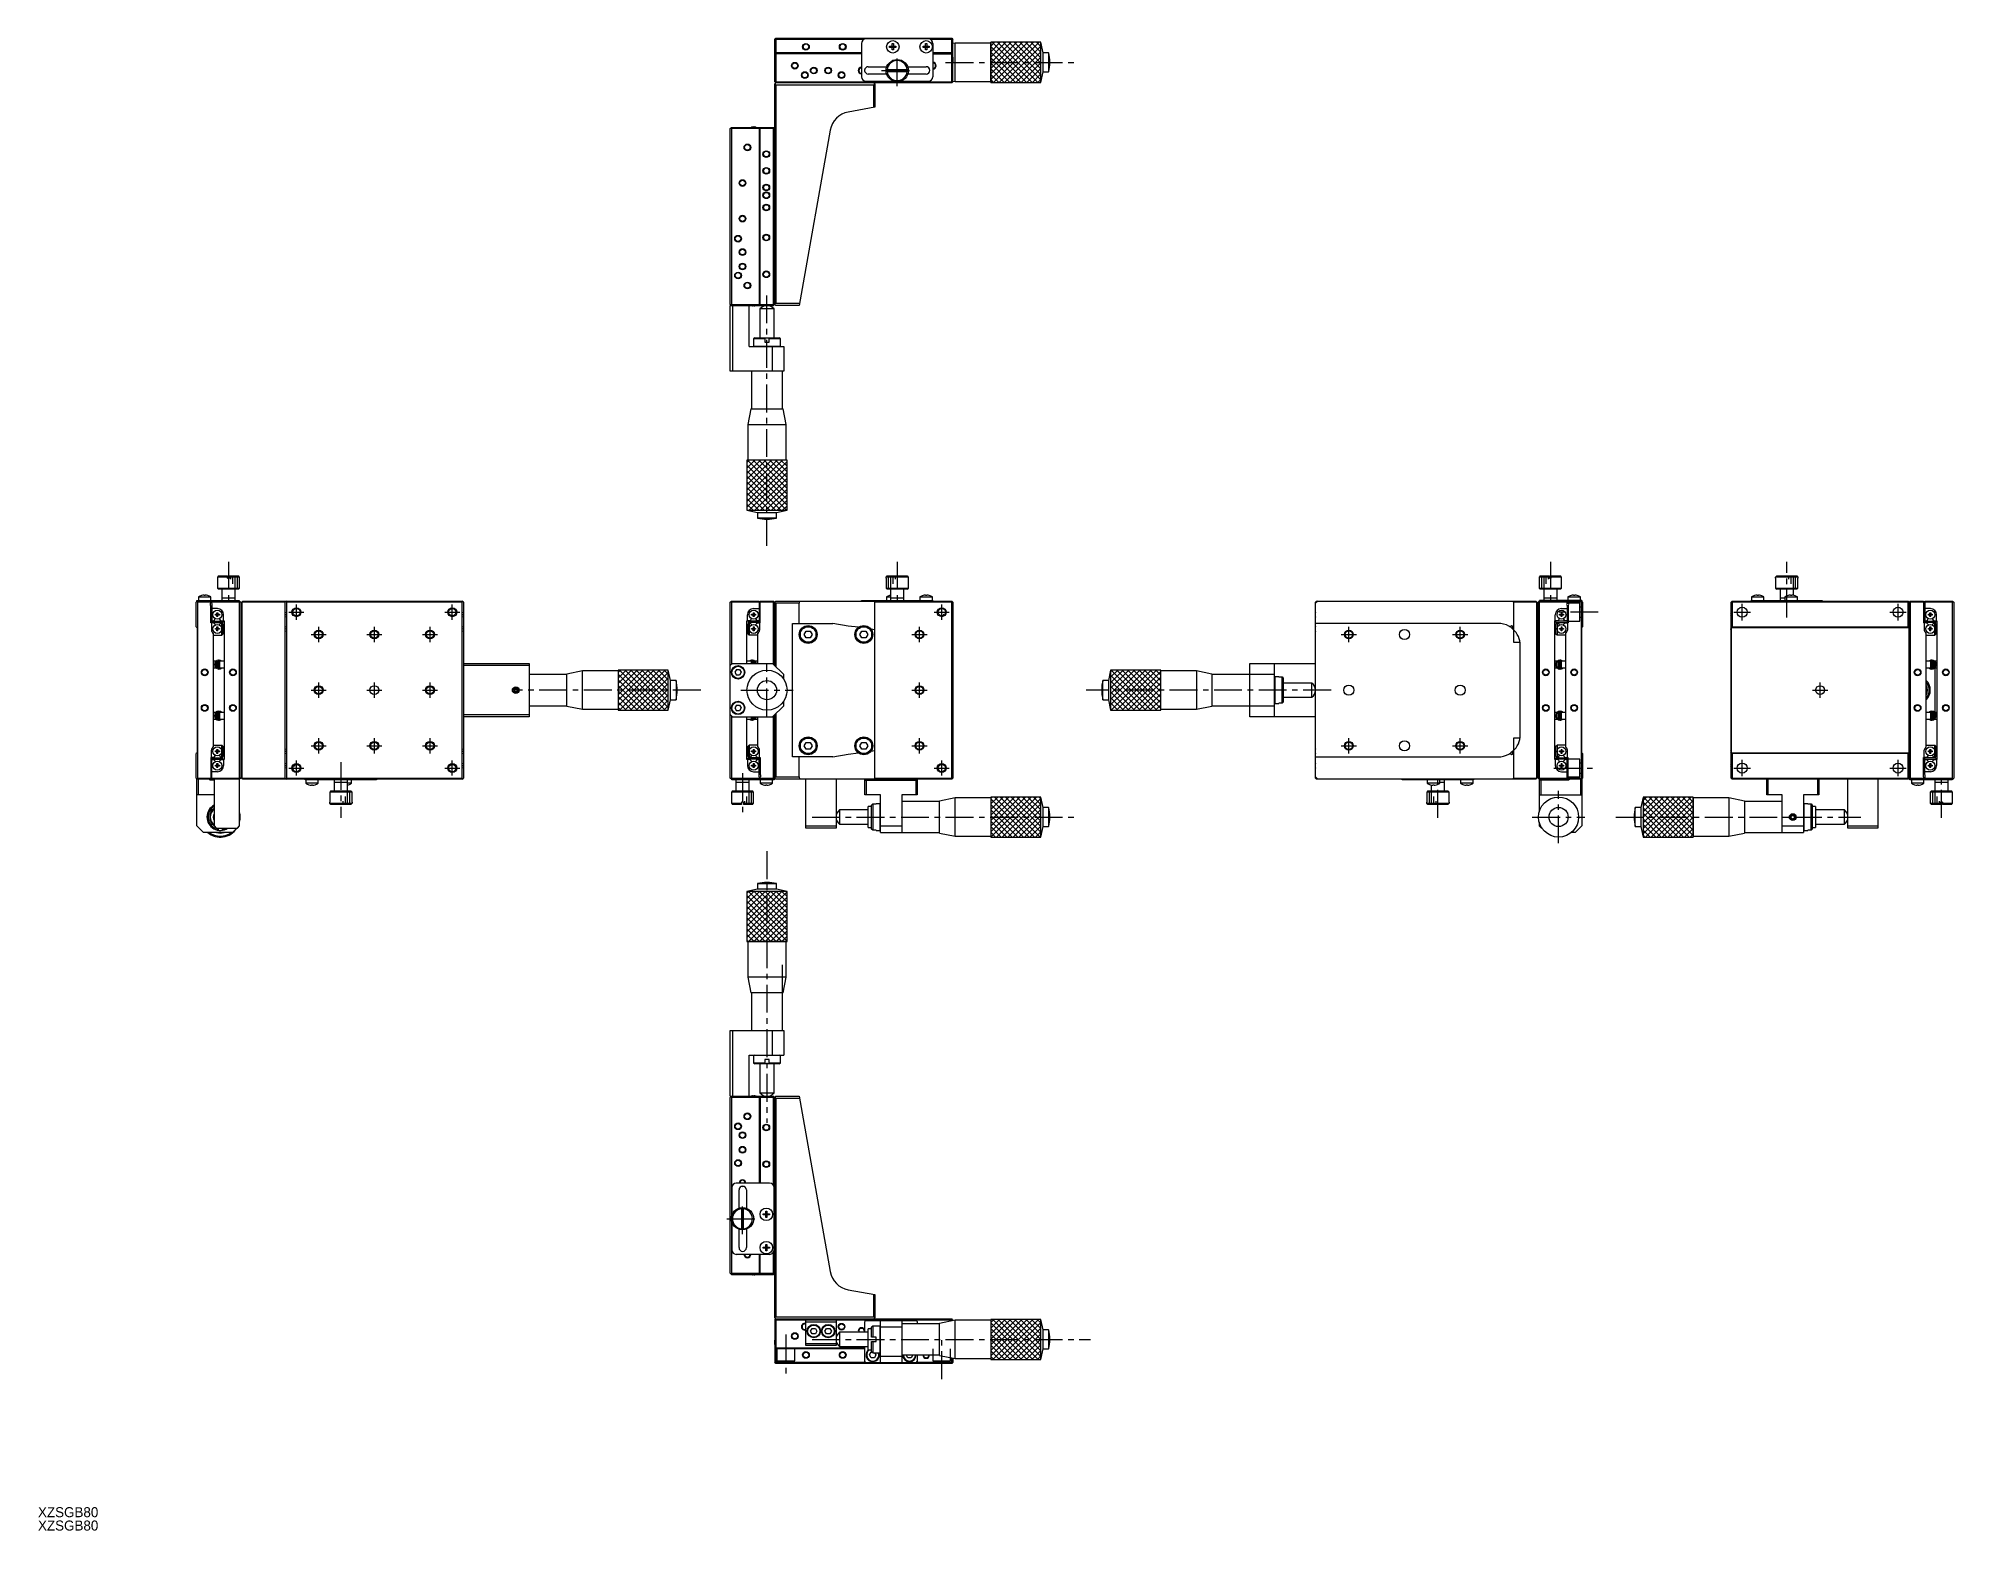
# Model space of a CAD drawing. Extents: x -465 to 395, y -48 to 622.
import ezdxf

# ---------------------------------------------------------------- set-up
doc = ezdxf.new("R2010")
doc.units = 0
doc.header["$LTSCALE"] = 10
doc.linetypes.add('CENTER', pattern=[2, 1.25, -0.25, 0.25, -0.25])
doc.linetypes.add('DASHED', pattern=[3.5, 2, -1.5])
doc.layers.get('0').update_dxf_attribs({"linetype": 'CONTINUOUS'})
doc.layers.add('CENTER', color=1, linetype='CENTER')
doc.styles.get("Standard").update_dxf_attribs({"font": 'FGP教科書体NT-M'})

msp = doc.modelspace()

# ---------------------------------------------------------------- texts
at = {"color": 7}
for p in [(-465.243, -42.199157), (-465.243, -48.199157)]:
    msp.add_text('XZSGB80', height=4.5, dxfattribs=at).set_placement(p)

# ---------------------------------------------------------------- linework, layer by layer
at = {"color": 7, "linetype": 'CONTINUOUS'}
for p, q in [((-134.326414, 621.560455), (-133.826414, 622.060455)), ((-134.326414, 602.560455), (-134.326414, 621.560455)), ((-133.826414, 621.560455), (-134.076414, 621.810455)), ((-133.826414, 622.060455), (-54.826414, 622.060455)), ((-133.826414, 621.560455), (-133.826414, 615.560455)), ((-94.198194, 621.560455), (-133.826414, 621.560455)), ((-95.326414, 619.760455), (-95.326414, 604.760455)), ((-65.326414, 621.760455), (-93.326414, 621.760455)), ((-81.586414, 619.659595), (-81.066414, 619.659595)), ((-81.586414, 618.520455), (-81.586414, 619.659595)), ((-81.066414, 619.659595), (-81.066414, 618.520455)), ((-66.586414, 619.659595), (-66.066414, 619.659595)), ((-66.586414, 618.520455), (-66.586414, 619.659595)), ((-66.066414, 619.659595), (-66.066414, 618.520455)), ((-54.826414, 621.560455), (-64.454634, 621.560455)), ((-63.326414, 619.760455), (-63.326414, 604.760455)), ((-54.826414, 622.060455), (-54.326414, 621.560455)), ((-54.576414, 621.810455), (-54.826414, 621.560455)), ((-54.826414, 615.560455), (-54.826414, 621.560455)), ((-54.326414, 602.560455), (-54.326414, 621.560455)), ((-53.326414, 619.860455), (-54.326414, 619.660455)), ((-53.326414, 602.660455), (-53.326414, 619.860455)), ((-37.326414, 619.860455), (-53.326414, 619.860455)), ((-14.826414, 620.260455), (-37.326414, 620.260455)), ((-37.326414, 602.260455), (-37.326414, 620.260455)), ((-14.826414, 620.260455), (-37.326414, 620.260455)), ((-37.326414, 620.260455), (-37.326414, 602.260455)), ((-13.826414, 615.560455), (-14.826414, 620.260455)), ((-14.826414, 602.260455), (-14.826414, 620.260455)), ((-14.826414, 602.260455), (-14.826414, 620.260455)), ((-134.516273, 612.740455), (-134.395936, 612.740455)), ((-134.395936, 612.380455), (-134.516273, 612.380455)), ((-134.400558, 613.449071), (-134.395936, 613.446817)), ((-134.395936, 611.674094), (-134.400558, 611.67184)), ((-134.395936, 612.740455), (-134.395936, 612.380455)), ((-95.326414, 615.560455), (-134.326414, 615.560455)), ((-134.326414, 615.260455), (-132.926414, 615.260455)), ((-95.326414, 615.060455), (-134.326414, 615.060455)), ((-133.826414, 615.060455), (-133.826414, 602.560455)), ((-132.926414, 615.060455), (-132.926414, 615.260455)), ((-82.725553, 618.000455), (-82.725553, 618.520455)), ((-82.725553, 618.520455), (-81.586414, 618.520455)), ((-81.586414, 618.000455), (-82.725553, 618.000455)), ((-81.655856, 618.000455), (-81.655856, 618.520455)), ((-81.586414, 618.589897), (-81.066414, 618.589897)), ((-81.586414, 616.861316), (-81.586414, 618.000455)), ((-81.066414, 617.931014), (-81.586414, 617.931014)), ((-81.066414, 616.861316), (-81.586414, 616.861316)), ((-81.066414, 618.520455), (-79.927275, 618.520455)), ((-81.066414, 618.000455), (-81.066414, 616.861316)), ((-79.927275, 618.000455), (-81.066414, 618.000455)), ((-80.996972, 618.520455), (-80.996972, 618.000455)), ((-79.927275, 618.520455), (-79.927275, 618.000455)), ((-67.725553, 618.000455), (-67.725553, 618.520455)), ((-67.725553, 618.520455), (-66.586414, 618.520455)), ((-66.586414, 618.000455), (-67.725553, 618.000455)), ((-66.655856, 618.000455), (-66.655856, 618.520455)), ((-66.586414, 618.589897), (-66.066414, 618.589897)), ((-66.586414, 616.861316), (-66.586414, 618.000455)), ((-66.066414, 617.931014), (-66.586414, 617.931014)), ((-66.066414, 616.861316), (-66.586414, 616.861316)), ((-66.066414, 618.520455), (-64.927275, 618.520455)), ((-66.066414, 618.000455), (-66.066414, 616.861316)), ((-64.927275, 618.000455), (-66.066414, 618.000455)), ((-65.996972, 618.520455), (-65.996972, 618.000455)), ((-64.927275, 618.520455), (-64.927275, 618.000455)), ((-54.326414, 615.560455), (-63.326414, 615.560455)), ((-63.326414, 615.060455), (-54.326414, 615.060455)), ((-54.326414, 615.260455), (-55.726414, 615.260455)), ((-55.726414, 615.060455), (-55.726414, 615.260455)), ((-54.826414, 602.560455), (-54.826414, 615.060455)), ((-54.256892, 613.446817), (-54.25227, 613.449071)), ((-54.256892, 612.740455), (-54.136555, 612.740455)), ((-54.256892, 612.380455), (-54.256892, 612.740455)), ((-54.136555, 612.380455), (-54.256892, 612.380455)), ((-54.25227, 611.67184), (-54.256892, 611.674094)), ((-11.326414, 615.560455), (-13.826414, 615.560455)), ((-13.826414, 606.960455), (-13.826414, 615.560455)), ((-11.326414, 615.560455), (-11.326414, 606.960455)), ((-133.826414, 602.060455), (-134.326414, 602.560455)), ((-133.826414, 602.560455), (-134.076414, 602.310455)), ((-133.826414, 602.560455), (-54.826414, 602.560455)), ((-93.326414, 602.760455), (-80.726414, 602.760455)), ((-92.326414, 609.310455), (-84.010163, 609.310455)), ((-84.080097, 606.010455), (-92.326414, 606.010455)), ((-74.34244, 607.960455), (-84.310388, 607.960455)), ((-84.310388, 607.160455), (-74.34244, 607.160455)), ((-77.926414, 602.760455), (-65.326414, 602.760455)), ((-74.642666, 609.310455), (-66.326414, 609.310455)), ((-66.326414, 606.010455), (-74.572731, 606.010455)), ((-54.576414, 602.310455), (-54.826414, 602.560455)), ((-54.326414, 602.560455), (-54.826414, 602.060455)), ((-54.326414, 602.860455), (-53.326414, 602.660455)), ((-53.326414, 602.660455), (-37.326414, 602.660455)), ((-37.326414, 602.260455), (-14.826414, 602.260455)), ((-37.326414, 602.260455), (-14.826414, 602.260455)), ((-14.826414, 602.260455), (-13.826414, 606.960455)), ((-13.826414, 606.960455), (-11.326414, 606.960455)), ((-133.826414, 602.060455), (-134.326414, 601.560455)), ((-134.326414, 601.560455), (-133.826414, 601.060455)), ((-134.326414, 502.560455), (-134.326414, 601.560455)), ((-54.826414, 602.060455), (-133.826414, 602.060455)), ((-133.826414, 601.060455), (-133.826414, 503.060455)), ((-89.826414, 601.060455), (-133.826414, 601.060455)), ((-89.326414, 601.560455), (-89.826414, 602.060455)), ((-89.826414, 601.060455), (-89.326414, 601.560455)), ((-89.826414, 590.972292), (-89.826414, 601.060455)), ((-89.326414, 601.560455), (-89.326414, 591.060455)), ((-89.326414, 591.060455), (-101.325065, 588.944781)), ((-154.326414, 581.560455), (-153.826414, 582.060455)), ((-154.326414, 502.560455), (-154.326414, 581.560455)), ((-153.826414, 581.560455), (-154.076414, 581.810455)), ((-153.826414, 582.060455), (-134.826414, 582.060455)), ((-153.826414, 581.560455), (-153.826414, 502.560455)), ((-141.326414, 581.560455), (-153.826414, 581.560455)), ((-144.712776, 582.129977), (-144.71503, 582.1346)), ((-144.006414, 582.129977), (-144.006414, 582.250314)), ((-143.646414, 582.129977), (-144.006414, 582.129977)), ((-143.646414, 582.250314), (-143.646414, 582.129977)), ((-142.937798, 582.1346), (-142.940053, 582.129977)), ((-141.326414, 582.060455), (-141.326414, 502.060455)), ((-141.326414, 580.660455), (-141.126414, 580.660455)), ((-141.126414, 582.060455), (-141.126414, 580.660455)), ((-140.826414, 502.060455), (-140.826414, 582.060455)), ((-134.826414, 581.560455), (-140.826414, 581.560455)), ((-134.826414, 582.060455), (-134.326414, 581.560455)), ((-134.826414, 581.560455), (-134.576414, 581.810455)), ((-134.826414, 502.560455), (-134.826414, 581.560455)), ((-109.436657, 580.833174), (-123.326414, 502.060455)), ((-153.826414, 502.060455), (-154.326414, 502.560455)), ((-154.326414, 472.560455), (-154.326414, 502.060455)), ((-154.326414, 502.060455), (-134.826414, 502.060455)), ((-154.076414, 502.310455), (-153.826414, 502.560455)), ((-153.826414, 502.560455), (-141.326414, 502.560455)), ((-153.326414, 502.060455), (-153.326414, 472.560455)), ((-145.826414, 483.560455), (-145.826414, 502.060455)), ((-144.71503, 501.986311), (-144.712776, 501.990934)), ((-144.006414, 501.990934), (-143.646414, 501.990934)), ((-144.006414, 501.870597), (-144.006414, 501.990934)), ((-143.646414, 501.990934), (-143.646414, 501.870597)), ((-142.940053, 501.990934), (-142.937798, 501.986311)), ((-141.326414, 503.460455), (-141.126414, 503.460455)), ((-141.126414, 502.060455), (-141.126414, 503.460455)), ((-134.651414, 500.493276), (-141.001414, 500.493276)), ((-141.001414, 500.493276), (-141.001414, 487.560455)), ((-140.826414, 502.560455), (-134.826414, 502.560455)), ((-133.826414, 503.060455), (-134.826414, 502.060455)), ((-134.576414, 502.310455), (-134.826414, 502.560455)), ((-134.651414, 487.560455), (-134.651414, 500.493276)), ((-134.326414, 502.560455), (-133.826414, 502.060455)), ((-133.826414, 503.060455), (-123.150087, 503.060455)), ((-123.326414, 502.060455), (-133.826414, 502.060455)), ((-145.826414, 483.560455), (-130.326414, 483.560455)), ((-143.326414, 487.560455), (-143.826414, 487.060455)), ((-138.826414, 487.060455), (-143.826414, 487.060455)), ((-143.826414, 487.060455), (-143.826414, 483.760455)), ((-143.826414, 483.760455), (-143.626414, 483.560455)), ((-143.826414, 483.760455), (-131.826414, 483.760455)), ((-143.326414, 487.560455), (-132.326414, 487.560455)), ((-138.826414, 487.560455), (-138.826414, 485.560455)), ((-138.826414, 485.560455), (-136.826414, 485.560455)), ((-136.826414, 485.560455), (-136.826414, 487.560455)), ((-131.826414, 487.060455), (-136.826414, 487.060455)), ((-135.326414, 472.560455), (-135.326414, 483.560455)), ((-131.826414, 487.060455), (-132.326414, 487.560455)), ((-132.026414, 483.560455), (-131.826414, 483.760455)), ((-131.826414, 483.760455), (-131.826414, 487.060455)), ((-130.326414, 483.560455), (-130.326414, 472.560455)), ((-130.326414, 472.560455), (-154.326414, 472.560455)), ((-144.826414, 472.560455), (-144.826414, 455.560455)), ((-130.826414, 455.560455), (-130.826414, 472.560455)), ((-145.026414, 455.560455), (-146.426414, 448.560455)), ((-146.426414, 448.560455), (-129.226414, 448.560455)), ((-146.426414, 448.560455), (-146.426414, 432.560455)), ((-145.026414, 455.560455), (-130.626414, 455.560455)), ((-129.226414, 448.560455), (-130.626414, 455.560455)), ((-129.226414, 432.560455), (-129.226414, 448.560455)), ((-128.826414, 432.560455), (-146.826414, 432.560455)), ((-146.826414, 432.560455), (-146.826414, 410.060455)), ((-146.826414, 432.560455), (-146.826414, 410.060455)), ((-128.826414, 432.560455), (-146.826414, 432.560455)), ((-128.826414, 410.060455), (-128.826414, 432.560455)), ((-128.826414, 410.060455), (-128.826414, 432.560455)), ((-146.826414, 410.060455), (-128.826414, 410.060455)), ((-146.826414, 410.060455), (-142.126414, 409.060455)), ((-146.826414, 410.060455), (-128.826414, 410.060455)), ((-142.126414, 409.060455), (-133.526414, 409.060455)), ((-142.126414, 409.060455), (-142.126414, 406.560455)), ((-133.526414, 406.560455), (-142.126414, 406.560455)), ((-133.526414, 409.060455), (-128.826414, 410.060455)), ((-133.526414, 406.560455), (-133.526414, 409.060455)), ((-384.178465, 380.580489), (-384.678465, 380.080489)), ((-380.078465, 380.080489), (-384.678465, 380.080489)), ((-384.678465, 380.080489), (-384.678465, 375.080489)), ((-384.178465, 380.580489), (-380.078465, 380.580489)), ((-380.078465, 379.580489), (-380.078465, 380.580489)), ((-380.078465, 379.580489), (-379.278465, 379.580489)), ((-379.278465, 380.580489), (-375.178465, 380.580489)), ((-379.278465, 379.580489), (-379.278465, 380.580489)), ((-374.678465, 380.080489), (-379.278465, 380.080489)), ((-374.678465, 380.080489), (-375.178465, 380.580489)), ((-374.678465, 375.080489), (-374.678465, 380.080489)), ((-84.326414, 379.580489), (-84.310388, 379.580489)), ((-84.326414, 379.580489), (-84.326414, 375.080489)), ((-84.310388, 380.080489), (-83.808601, 380.580489)), ((-84.310388, 379.580489), (-84.310388, 380.080489)), ((-74.34244, 380.080489), (-84.310388, 380.080489)), ((-83.808601, 380.580489), (-74.844227, 380.580489)), ((-74.844227, 380.580489), (-74.34244, 380.080489)), ((-74.34244, 380.080489), (-74.34244, 379.580489)), ((-74.34244, 379.580489), (-74.326414, 379.580489)), ((-74.326414, 375.080489), (-74.326414, 379.580489)), ((209.52137, 380.580489), (209.02137, 380.080489)), ((213.62137, 380.080489), (209.02137, 380.080489)), ((209.02137, 380.080489), (209.02137, 375.080489)), ((209.52137, 380.580489), (213.62137, 380.580489)), ((213.62137, 379.580489), (213.62137, 380.580489)), ((213.62137, 379.580489), (214.42137, 379.580489)), ((214.42137, 380.580489), (218.52137, 380.580489)), ((214.42137, 379.580489), (214.42137, 380.580489)), ((219.02137, 380.080489), (214.42137, 380.080489)), ((219.02137, 380.080489), (218.52137, 380.580489)), ((219.02137, 375.080489), (219.02137, 380.080489)), ((315.182086, 379.580489), (315.198112, 379.580489)), ((315.182086, 379.580489), (315.182086, 375.080489)), ((315.198112, 380.080489), (315.699899, 380.580489)), ((315.198112, 379.580489), (315.198112, 380.080489)), ((325.166061, 380.080489), (315.198112, 380.080489)), ((315.699899, 380.580489), (324.664273, 380.580489)), ((324.664273, 380.580489), (325.166061, 380.080489)), ((325.166061, 380.080489), (325.166061, 379.580489)), ((325.166061, 379.580489), (325.182086, 379.580489)), ((325.182086, 375.080489), (325.182086, 379.580489)), ((-393.178465, 371.122952), (-387.578465, 371.122952)), ((-393.178465, 371.122952), (-393.178465, 369.580489)), ((-391.777604, 371.773693), (-391.780613, 371.779862)), ((-390.638465, 371.773693), (-390.638465, 371.966951)), ((-390.118465, 371.773693), (-390.638465, 371.773693)), ((-390.118465, 371.966951), (-390.118465, 371.773693)), ((-388.976318, 371.779862), (-388.979326, 371.773693)), ((-387.578465, 369.580489), (-387.578465, 371.122952)), ((-384.678465, 375.080489), (-384.178465, 374.580489)), ((-384.678465, 375.080489), (-374.678465, 375.080489)), ((-375.178465, 374.580489), (-384.178465, 374.580489)), ((-382.678465, 374.580489), (-382.678465, 369.580489)), ((-376.678465, 370.580489), (-382.678465, 370.580489)), ((-376.678465, 369.580489), (-376.678465, 374.580489)), ((-375.178465, 374.580489), (-374.678465, 375.080489)), ((-84.326414, 375.080489), (-74.326414, 375.080489)), ((-84.326414, 375.080489), (-83.826414, 374.580489)), ((-84.126414, 371.122952), (-82.326414, 371.122952)), ((-84.126414, 371.122952), (-84.126414, 369.580489)), ((-74.826414, 374.580489), (-83.826414, 374.580489)), ((-82.725553, 371.773693), (-82.728562, 371.779862)), ((-82.326414, 374.580489), (-82.326414, 369.580489)), ((-76.326414, 370.580489), (-82.326414, 370.580489)), ((-76.326414, 369.580489), (-76.326414, 374.580489)), ((-74.826414, 374.580489), (-74.326414, 375.080489)), ((-69.126414, 371.122952), (-63.526414, 371.122952)), ((-69.126414, 371.122952), (-69.126414, 369.580489)), ((-67.725553, 371.773693), (-67.728562, 371.779862)), ((-66.586414, 371.773693), (-66.586414, 371.966951)), ((-66.066414, 371.773693), (-66.586414, 371.773693)), ((-66.066414, 371.966951), (-66.066414, 371.773693)), ((-64.924266, 371.779862), (-64.927275, 371.773693)), ((-63.526414, 369.580489), (-63.526414, 371.122952)), ((209.02137, 375.080489), (219.02137, 375.080489)), ((209.02137, 375.080489), (209.52137, 374.580489)), ((218.52137, 374.580489), (209.52137, 374.580489)), ((211.02137, 374.580489), (211.02137, 369.580489)), ((217.02137, 370.580489), (211.02137, 370.580489)), ((217.02137, 369.580489), (217.02137, 374.580489)), ((218.52137, 374.580489), (219.02137, 375.080489)), ((221.92137, 371.122952), (227.52137, 371.122952)), ((221.92137, 371.122952), (221.92137, 369.580489)), ((223.32223, 371.773693), (223.319222, 371.779862)), ((224.46137, 371.773693), (224.46137, 371.966951)), ((224.98137, 371.773693), (224.46137, 371.773693)), ((224.98137, 371.966951), (224.98137, 371.773693)), ((226.123517, 371.779862), (226.120509, 371.773693)), ((227.52137, 369.580489), (227.52137, 371.122952)), ((304.382086, 371.122952), (304.382086, 369.580489)), ((304.382086, 371.122952), (309.982086, 371.122952)), ((305.782947, 371.773693), (305.779939, 371.779862)), ((306.922086, 371.773693), (306.922086, 371.966951)), ((307.442086, 371.773693), (306.922086, 371.773693)), ((307.442086, 371.966951), (307.442086, 371.773693)), ((308.584234, 371.779862), (308.581225, 371.773693)), ((309.982086, 369.580489), (309.982086, 371.122952)), ((315.182086, 375.080489), (325.182086, 375.080489)), ((315.182086, 375.080489), (315.682086, 374.580489)), ((324.682086, 374.580489), (315.682086, 374.580489)), ((317.182086, 374.580489), (317.182086, 369.580489)), ((319.382086, 370.580489), (317.182086, 370.580489)), ((319.382086, 371.122952), (319.382086, 369.580489)), ((319.382086, 371.122952), (324.982086, 371.122952)), ((320.782947, 371.773693), (320.779939, 371.779862)), ((321.922086, 371.773693), (321.922086, 371.966951)), ((322.442086, 371.773693), (321.922086, 371.773693)), ((322.442086, 371.966951), (322.442086, 371.773693)), ((323.182086, 371.872564), (323.182086, 374.580489)), ((323.584234, 371.779862), (323.581225, 371.773693)), ((324.682086, 374.580489), (325.182086, 375.080489)), ((324.982086, 369.580489), (324.982086, 371.122952)), ((-393.678465, 369.280489), (-394.178465, 368.780489)), ((-394.178465, 357.780489), (-394.178465, 368.780489)), ((-393.678465, 368.780489), (-393.928465, 369.030489)), ((-393.878465, 369.280489), (-393.878465, 369.580489)), ((-393.878465, 369.580489), (-374.878465, 369.580489)), ((-393.878465, 369.280489), (-374.678465, 369.280489)), ((-393.678465, 368.780489), (-393.678465, 289.780489)), ((-387.678465, 368.780489), (-393.678465, 368.780489)), ((-387.678465, 369.280489), (-387.678465, 368.441927)), ((-387.678465, 359.480489), (-387.678465, 367.119051)), ((-387.178465, 368.380489), (-387.178465, 369.280489)), ((-374.678465, 368.780489), (-387.178465, 368.780489)), ((-387.178465, 367.180489), (-387.178465, 360.480489)), ((-384.628465, 365.930489), (-387.178465, 365.930489)), ((-385.564827, 363.360489), (-384.858465, 363.360489)), ((-385.564827, 363.000489), (-385.564827, 363.360489)), ((-384.858465, 363.000489), (-385.564827, 363.000489)), ((-384.858465, 364.06685), (-384.498465, 364.06685)), ((-384.858465, 363.360489), (-384.858465, 364.06685)), ((-384.848093, 363.350117), (-384.858465, 363.360489)), ((-384.848093, 363.010861), (-384.858465, 363.000489)), ((-384.858465, 362.294127), (-384.858465, 363.000489)), ((-384.498465, 362.294127), (-384.858465, 362.294127)), ((-384.848093, 363.010861), (-384.848093, 363.350117)), ((-384.848093, 363.350117), (-384.508837, 363.350117)), ((-384.508837, 363.010861), (-384.848093, 363.010861)), ((-384.508837, 363.350117), (-384.498465, 363.360489)), ((-384.508837, 363.350117), (-384.508837, 363.010861)), ((-384.508837, 363.010861), (-384.498465, 363.000489)), ((-384.498465, 364.06685), (-384.498465, 363.360489)), ((-384.498465, 363.360489), (-383.792104, 363.360489)), ((-383.792104, 363.000489), (-384.498465, 363.000489)), ((-384.498465, 362.294127), (-384.498465, 363.000489)), ((-383.792104, 363.360489), (-383.792104, 363.000489)), ((-381.878465, 360.480489), (-381.878465, 363.180489)), ((-374.878465, 369.580489), (-374.878465, 369.280489)), ((-374.678465, 369.280489), (-374.178465, 368.780489)), ((-374.428465, 369.030489), (-374.678465, 368.780489)), ((-374.678465, 289.780489), (-374.678465, 368.780489)), ((-374.178465, 368.280489), (-373.178465, 369.280489)), ((-374.178465, 368.780489), (-374.178465, 289.780489)), ((-373.678465, 368.780489), (-373.678465, 289.780489)), ((-354.178465, 368.780489), (-373.678465, 368.780489)), ((-373.178465, 369.280489), (-274.678465, 369.280489)), ((-354.368324, 363.360489), (-354.247987, 363.360489)), ((-354.247987, 363.000489), (-354.368324, 363.000489)), ((-354.252609, 364.069105), (-354.247987, 364.06685)), ((-354.247987, 362.294127), (-354.252609, 362.291873)), ((-354.247987, 363.360489), (-354.247987, 363.000489)), ((-353.678465, 369.280489), (-354.178465, 368.780489)), ((-354.178465, 289.780489), (-354.178465, 368.780489)), ((-353.928465, 369.030489), (-353.678465, 368.780489)), ((-353.678465, 368.780489), (-353.678465, 289.780489)), ((-274.678465, 368.780489), (-353.678465, 368.780489)), ((-274.178465, 368.780489), (-274.678465, 369.280489)), ((-274.678465, 368.780489), (-274.428465, 369.030489)), ((-274.678465, 289.780489), (-274.678465, 368.780489)), ((-274.178465, 368.780489), (-274.178465, 289.780489)), ((-274.108944, 364.06685), (-274.104321, 364.069105)), ((-274.108944, 363.000489), (-274.108944, 363.360489)), ((-274.108944, 363.360489), (-273.988606, 363.360489)), ((-273.988606, 363.000489), (-274.108944, 363.000489)), ((-274.104321, 362.291873), (-274.108944, 362.294127)), ((-154.326414, 368.780489), (-153.826414, 369.280489)), ((-154.326414, 289.780489), (-154.326414, 368.780489)), ((-153.826414, 368.780489), (-154.076414, 369.030489)), ((-153.826414, 369.280489), (-141.326414, 369.280489)), ((-153.826414, 368.780489), (-153.826414, 340.780489)), ((-141.326414, 368.780489), (-153.826414, 368.780489)), ((-146.626414, 360.480489), (-146.626414, 363.180489)), ((-144.712776, 363.000489), (-144.712776, 363.360489)), ((-144.712776, 363.360489), (-144.006414, 363.360489)), ((-144.006414, 363.000489), (-144.712776, 363.000489)), ((-144.006414, 364.06685), (-143.646414, 364.06685)), ((-144.006414, 364.06685), (-144.006414, 363.360489)), ((-143.996042, 363.350117), (-144.006414, 363.360489)), ((-143.996042, 363.010861), (-144.006414, 363.000489)), ((-144.006414, 362.294127), (-144.006414, 363.000489)), ((-143.646414, 362.294127), (-144.006414, 362.294127)), ((-143.996042, 363.350117), (-143.656786, 363.350117)), ((-143.996042, 363.010861), (-143.996042, 363.350117)), ((-143.656786, 363.010861), (-143.996042, 363.010861)), ((-143.876414, 365.930489), (-141.326414, 365.930489)), ((-143.656786, 363.350117), (-143.646414, 363.360489)), ((-143.656786, 363.350117), (-143.656786, 363.010861)), ((-143.656786, 363.010861), (-143.646414, 363.000489)), ((-143.646414, 364.06685), (-143.646414, 363.360489)), ((-143.646414, 363.360489), (-142.940053, 363.360489)), ((-143.646414, 363.000489), (-143.646414, 362.294127)), ((-142.940053, 363.000489), (-143.646414, 363.000489)), ((-142.940053, 363.360489), (-142.940053, 363.000489)), ((-141.326414, 369.280489), (-141.326414, 360.480489)), ((-140.826414, 369.280489), (-134.826414, 369.280489)), ((-140.826414, 359.480489), (-140.826414, 369.280489)), ((-134.826414, 368.780489), (-140.826414, 368.780489)), ((-134.826414, 369.280489), (-133.826414, 368.280489)), ((-134.576414, 369.030489), (-134.826414, 368.780489)), ((-134.826414, 340.780489), (-134.826414, 368.780489)), ((-133.826414, 369.280489), (-134.326414, 368.780489)), ((-134.326414, 340.280489), (-134.326414, 368.780489)), ((-133.826414, 369.280489), (-54.826414, 369.280489)), ((-133.826414, 368.280489), (-133.826414, 339.780489)), ((-123.326414, 368.280489), (-133.826414, 368.280489)), ((-123.150087, 369.280489), (-123.326414, 368.280489)), ((-123.326414, 359.280489), (-123.326414, 368.280489)), ((-95.326414, 369.280489), (-95.326414, 369.580489)), ((-95.326414, 369.580489), (-63.326414, 369.580489)), ((-89.326414, 368.780489), (-89.826414, 369.280489)), ((-54.826414, 368.780489), (-89.326414, 368.780489)), ((-89.326414, 289.780489), (-89.326414, 368.780489)), ((-63.326414, 369.580489), (-63.326414, 369.280489)), ((-58.695159, 363.141773), (-58.726414, 363.126718)), ((-58.664417, 363.158082), (-58.695159, 363.141773)), ((-58.634387, 363.175716), (-58.664417, 363.158082)), ((-58.605267, 363.194745), (-58.634387, 363.175716)), ((-58.577258, 363.215241), (-58.605267, 363.194745)), ((-58.550559, 363.237275), (-58.577258, 363.215241)), ((-58.537435, 363.249218), (-58.550559, 363.237275)), ((-58.524723, 363.261655), (-58.537435, 363.249218)), ((-58.512493, 363.274572), (-58.524723, 363.261655)), ((-58.500819, 363.287957), (-58.512493, 363.274572)), ((-58.489774, 363.301795), (-58.500819, 363.287957)), ((-58.479431, 363.316073), (-58.489774, 363.301795)), ((-58.469862, 363.330776), (-58.479431, 363.316073)), ((-58.462723, 363.343008), (-58.469862, 363.330776)), ((-58.456151, 363.355545), (-58.462723, 363.343008)), ((-58.45019, 363.368342), (-58.456151, 363.355545)), ((-58.444881, 363.381351), (-58.45019, 363.368342)), ((-58.440269, 363.394526), (-58.444881, 363.381351)), ((-58.436397, 363.407821), (-58.440269, 363.394526)), ((-58.433685, 363.419326), (-58.436397, 363.407821)), ((-58.431536, 363.430917), (-58.433685, 363.419326)), ((-58.42995, 363.442553), (-58.431536, 363.430917)), ((-58.428926, 363.454193), (-58.42995, 363.442553)), ((-58.428533, 363.461492), (-58.428926, 363.454193)), ((-54.326414, 368.780489), (-54.826414, 369.280489)), ((-54.576414, 369.030489), (-54.826414, 368.780489)), ((-54.826414, 289.780489), (-54.826414, 368.780489)), ((-54.326414, 368.780489), (-54.326414, 289.780489)), ((-54.256892, 364.06685), (-54.25227, 364.069105)), ((-54.256892, 363.000489), (-54.256892, 363.360489)), ((-54.256892, 363.360489), (-54.136555, 363.360489)), ((-54.136555, 363.000489), (-54.256892, 363.000489)), ((-54.25227, 362.291873), (-54.256892, 362.294127)), ((108.331511, 363.360489), (108.451848, 363.360489)), ((108.451848, 363.000489), (108.331511, 363.000489)), ((108.447225, 364.069105), (108.451848, 364.06685)), ((108.451848, 362.294127), (108.447225, 362.291873)), ((108.451848, 363.360489), (108.451848, 363.000489)), ((109.52137, 369.280489), (108.52137, 368.280489)), ((109.02137, 369.280489), (108.52137, 368.780489)), ((108.52137, 289.780489), (108.52137, 368.780489)), ((109.02137, 368.780489), (108.77137, 369.030489)), ((109.02137, 369.280489), (207.52137, 369.280489)), ((197.52137, 368.780489), (197.433206, 369.280489)), ((208.02137, 368.780489), (197.52137, 368.780489)), ((197.52137, 368.780489), (197.52137, 350.780489)), ((207.52137, 369.280489), (208.52137, 368.280489)), ((208.02137, 289.780489), (208.02137, 368.780489)), ((209.02137, 369.280489), (208.52137, 368.780489)), ((208.52137, 289.780489), (208.52137, 368.780489)), ((209.02137, 368.780489), (208.77137, 369.030489)), ((209.02137, 369.280489), (228.22137, 369.280489)), ((221.52137, 368.780489), (209.02137, 368.780489)), ((209.02137, 368.780489), (209.02137, 289.780489)), ((209.22137, 369.280489), (209.22137, 369.580489)), ((228.22137, 369.580489), (209.22137, 369.580489)), ((216.22137, 360.480489), (216.22137, 363.180489)), ((218.135008, 363.000489), (218.135008, 363.360489)), ((218.135008, 363.360489), (218.84137, 363.360489)), ((218.84137, 363.000489), (218.135008, 363.000489)), ((218.84137, 364.06685), (219.20137, 364.06685)), ((218.84137, 364.06685), (218.84137, 363.360489)), ((218.851742, 363.350117), (218.84137, 363.360489)), ((218.851742, 363.010861), (218.84137, 363.000489)), ((218.84137, 362.294127), (218.84137, 363.000489)), ((219.20137, 362.294127), (218.84137, 362.294127)), ((218.851742, 363.350117), (219.190997, 363.350117)), ((218.851742, 363.010861), (218.851742, 363.350117)), ((219.190997, 363.010861), (218.851742, 363.010861)), ((218.97137, 365.930489), (221.52137, 365.930489)), ((219.190997, 363.350117), (219.20137, 363.360489)), ((219.190997, 363.350117), (219.190997, 363.010861)), ((219.190997, 363.010861), (219.20137, 363.000489)), ((219.20137, 364.06685), (219.20137, 363.360489)), ((219.20137, 363.360489), (219.907731, 363.360489)), ((219.20137, 363.000489), (219.20137, 362.294127)), ((219.907731, 363.000489), (219.20137, 363.000489)), ((219.907731, 363.360489), (219.907731, 363.000489)), ((221.52137, 368.380489), (221.52137, 369.280489)), ((221.52137, 367.180489), (221.52137, 360.480489)), ((222.02137, 368.441927), (222.02137, 369.280489)), ((228.02137, 368.780489), (222.02137, 368.780489)), ((222.02137, 367.119051), (222.02137, 359.480489)), ((228.52137, 368.780489), (228.02137, 369.280489)), ((228.27137, 369.030489), (228.02137, 368.780489)), ((228.02137, 289.780489), (228.02137, 368.780489)), ((228.22137, 369.580489), (228.22137, 369.280489)), ((228.52137, 368.780489), (228.52137, 357.780489)), ((294.992227, 363.360489), (295.112565, 363.360489)), ((295.112565, 363.000489), (294.992227, 363.000489)), ((295.107942, 364.069105), (295.112565, 364.06685)), ((295.112565, 362.294127), (295.107942, 362.291873)), ((295.112565, 363.360489), (295.112565, 363.000489)), ((295.682086, 369.280489), (295.182086, 368.780489)), ((295.182086, 289.780489), (295.182086, 368.780489)), ((295.682086, 368.780489), (295.432086, 369.030489)), ((295.682086, 369.280489), (374.682086, 369.280489)), ((374.682086, 368.780489), (295.682086, 368.780489)), ((295.682086, 368.780489), (295.682086, 357.780489)), ((304.182086, 369.280489), (304.182086, 369.580489)), ((304.182086, 369.580489), (336.182086, 369.580489)), ((336.182086, 369.580489), (336.182086, 369.280489)), ((375.182086, 368.780489), (374.682086, 369.280489)), ((374.932086, 369.030489), (374.682086, 368.780489)), ((374.682086, 357.780489), (374.682086, 368.780489)), ((375.682086, 369.280489), (375.182086, 368.780489)), ((375.182086, 368.780489), (375.182086, 289.780489)), ((375.251608, 364.06685), (375.25623, 364.069105)), ((375.251608, 363.360489), (375.371945, 363.360489)), ((375.251608, 363.000489), (375.251608, 363.360489)), ((375.371945, 363.000489), (375.251608, 363.000489)), ((375.25623, 362.291873), (375.251608, 362.294127)), ((375.682086, 368.780489), (375.432086, 369.030489)), ((375.682086, 369.280489), (381.682086, 369.280489)), ((381.682086, 368.780489), (375.682086, 368.780489)), ((375.682086, 368.780489), (375.682086, 289.780489)), ((381.682086, 369.280489), (381.682086, 359.480489)), ((382.182086, 369.280489), (394.682086, 369.280489)), ((382.182086, 369.280489), (382.182086, 360.480489)), ((394.682086, 368.780489), (382.182086, 368.780489)), ((384.732086, 365.930489), (382.182086, 365.930489)), ((383.795725, 363.360489), (384.502086, 363.360489)), ((383.795725, 363.000489), (383.795725, 363.360489)), ((384.502086, 363.000489), (383.795725, 363.000489)), ((384.502086, 364.06685), (384.862086, 364.06685)), ((384.502086, 363.360489), (384.502086, 364.06685)), ((384.512458, 363.350117), (384.502086, 363.360489)), ((384.512458, 363.010861), (384.502086, 363.000489)), ((384.502086, 362.294127), (384.502086, 363.000489)), ((384.862086, 362.294127), (384.502086, 362.294127)), ((384.512458, 363.010861), (384.512458, 363.350117)), ((384.512458, 363.350117), (384.851714, 363.350117)), ((384.851714, 363.010861), (384.512458, 363.010861)), ((384.851714, 363.350117), (384.862086, 363.360489)), ((384.851714, 363.350117), (384.851714, 363.010861)), ((384.851714, 363.010861), (384.862086, 363.000489)), ((384.862086, 364.06685), (384.862086, 363.360489)), ((384.862086, 363.360489), (385.568448, 363.360489)), ((385.568448, 363.000489), (384.862086, 363.000489)), ((384.862086, 362.294127), (384.862086, 363.000489)), ((385.568448, 363.360489), (385.568448, 363.000489)), ((387.482086, 360.480489), (387.482086, 363.180489)), ((394.682086, 369.280489), (395.182086, 368.780489)), ((394.932086, 369.030489), (394.682086, 368.780489)), ((394.682086, 289.780489), (394.682086, 368.780489)), ((395.182086, 368.780489), (395.182086, 289.780489)), ((-394.178465, 357.780489), (-393.828465, 357.430489)), ((-393.828465, 357.430489), (-393.828465, 301.130489)), ((-386.222877, 359.480489), (-387.678465, 359.480489)), ((-387.378465, 359.480489), (-387.378465, 356.258474)), ((-387.178465, 360.480489), (-386.222877, 360.480489)), ((-387.178465, 359.680489), (-387.178465, 360.280489)), ((-387.178465, 360.280489), (-382.178465, 360.280489)), ((-387.178465, 359.680489), (-382.178465, 359.680489)), ((-386.478465, 303.859551), (-386.478465, 354.701427)), ((-386.478465, 353.980489), (-382.678465, 353.980489)), ((-386.222877, 360.480489), (-386.053281, 360.774239)), ((-386.053281, 359.186739), (-386.222877, 359.480489)), ((-385.564827, 356.960489), (-384.858465, 356.960489)), ((-385.564827, 356.600489), (-385.564827, 356.960489)), ((-384.858465, 356.600489), (-385.564827, 356.600489)), ((-384.858465, 357.66685), (-384.498465, 357.66685)), ((-384.858465, 356.960489), (-384.858465, 357.66685)), ((-384.848093, 356.950117), (-384.858465, 356.960489)), ((-384.848093, 356.610861), (-384.858465, 356.600489)), ((-384.858465, 355.894127), (-384.858465, 356.600489)), ((-384.498465, 355.894127), (-384.858465, 355.894127)), ((-384.848093, 356.610861), (-384.848093, 356.950117)), ((-384.848093, 356.950117), (-384.508837, 356.950117)), ((-384.508837, 356.610861), (-384.848093, 356.610861)), ((-384.508837, 356.950117), (-384.498465, 356.960489)), ((-384.508837, 356.950117), (-384.508837, 356.610861)), ((-384.508837, 356.610861), (-384.498465, 356.600489)), ((-384.498465, 357.66685), (-384.498465, 356.960489)), ((-384.498465, 356.960489), (-383.792104, 356.960489)), ((-383.792104, 356.600489), (-384.498465, 356.600489)), ((-384.498465, 355.894127), (-384.498465, 356.600489)), ((-383.792104, 356.960489), (-383.792104, 356.600489)), ((-383.30365, 360.774239), (-383.134053, 360.480489)), ((-383.134053, 359.480489), (-383.30365, 359.186739)), ((-383.134053, 360.480489), (-381.678465, 360.480489)), ((-382.678465, 359.480489), (-383.134053, 359.480489)), ((-382.678465, 359.480489), (-382.178465, 358.980489)), ((-382.678465, 353.980489), (-382.678465, 359.480489)), ((-382.178465, 354.480489), (-382.678465, 353.980489)), ((-382.178465, 360.280489), (-382.178465, 359.680489)), ((-382.178465, 358.980489), (-382.178465, 354.480489)), ((-381.678465, 360.480489), (-381.678465, 298.080489)), ((-354.368324, 356.960489), (-354.247987, 356.960489)), ((-354.247987, 356.600489), (-354.368324, 356.600489)), ((-354.252609, 357.669105), (-354.247987, 357.66685)), ((-354.247987, 355.894127), (-354.252609, 355.891873)), ((-354.247987, 356.960489), (-354.247987, 356.600489)), ((-274.108944, 357.66685), (-274.104321, 357.669105)), ((-274.108944, 356.600489), (-274.108944, 356.960489)), ((-274.108944, 356.960489), (-273.988606, 356.960489)), ((-273.988606, 356.600489), (-274.108944, 356.600489)), ((-274.104321, 355.891873), (-274.108944, 355.894127)), ((-146.826414, 341.280489), (-146.826414, 360.480489)), ((-145.370826, 360.480489), (-146.826414, 360.480489)), ((-146.326414, 360.280489), (-146.326414, 359.680489)), ((-141.326414, 360.280489), (-146.326414, 360.280489)), ((-141.326414, 359.680489), (-146.326414, 359.680489)), ((-146.326414, 358.980489), (-145.826414, 359.480489)), ((-146.326414, 354.480489), (-146.326414, 358.980489)), ((-145.826414, 353.980489), (-146.326414, 354.480489)), ((-145.826414, 359.480489), (-145.370826, 359.480489)), ((-145.826414, 359.480489), (-145.826414, 353.980489)), ((-142.026414, 353.980489), (-145.826414, 353.980489)), ((-145.201229, 360.774239), (-145.370826, 360.480489)), ((-145.370826, 359.480489), (-145.201229, 359.186739)), ((-144.712776, 356.600489), (-144.712776, 356.960489)), ((-144.712776, 356.960489), (-144.006414, 356.960489)), ((-144.006414, 356.600489), (-144.712776, 356.600489)), ((-144.006414, 357.66685), (-143.646414, 357.66685)), ((-144.006414, 357.66685), (-144.006414, 356.960489)), ((-143.996042, 356.950117), (-144.006414, 356.960489)), ((-143.996042, 356.610861), (-144.006414, 356.600489)), ((-144.006414, 355.894127), (-144.006414, 356.600489)), ((-143.646414, 355.894127), (-144.006414, 355.894127)), ((-143.996042, 356.950117), (-143.656786, 356.950117)), ((-143.996042, 356.610861), (-143.996042, 356.950117)), ((-143.656786, 356.610861), (-143.996042, 356.610861)), ((-143.656786, 356.950117), (-143.646414, 356.960489)), ((-143.656786, 356.950117), (-143.656786, 356.610861)), ((-143.656786, 356.610861), (-143.646414, 356.600489)), ((-143.646414, 357.66685), (-143.646414, 356.960489)), ((-143.646414, 356.960489), (-142.940053, 356.960489)), ((-143.646414, 356.600489), (-143.646414, 355.894127)), ((-142.940053, 356.600489), (-143.646414, 356.600489)), ((-142.940053, 356.960489), (-142.940053, 356.600489)), ((-142.282002, 360.480489), (-142.451599, 360.774239)), ((-142.451599, 359.186739), (-142.282002, 359.480489)), ((-141.326414, 360.480489), (-142.282002, 360.480489)), ((-142.282002, 359.480489), (-140.826414, 359.480489)), ((-142.026414, 354.701427), (-142.026414, 341.280489)), ((-141.326414, 359.680489), (-141.326414, 360.280489)), ((-141.126414, 359.480489), (-141.126414, 356.258474)), ((-134.676414, 357.430489), (-134.326414, 357.780489)), ((-134.676414, 340.630489), (-134.676414, 357.430489)), ((-134.516273, 356.960489), (-134.395936, 356.960489)), ((-134.395936, 356.600489), (-134.516273, 356.600489)), ((-134.400558, 357.669105), (-134.395936, 357.66685)), ((-134.395936, 355.894127), (-134.400558, 355.891873)), ((-134.395936, 356.960489), (-134.395936, 356.600489)), ((-126.326414, 299.280489), (-126.326414, 359.280489)), ((-126.326414, 359.280489), (-108.269656, 359.280489)), ((-121.058465, 354.280489), (-120.19244, 355.780489)), ((-120.19244, 352.780489), (-121.058465, 354.280489)), ((-120.19244, 355.780489), (-118.460389, 355.780489)), ((-118.460389, 352.780489), (-120.19244, 352.780489)), ((-118.460389, 355.780489), (-117.594363, 354.280489)), ((-117.594363, 354.280489), (-118.460389, 352.780489)), ((-96.703582, 357.497486), (-101.325063, 358.006512)), ((-96.058465, 354.280489), (-95.19244, 355.780489)), ((-95.19244, 352.780489), (-96.058465, 354.280489)), ((-95.19244, 355.780489), (-93.460389, 355.780489)), ((-93.460389, 352.780489), (-95.19244, 352.780489)), ((-93.460389, 355.780489), (-92.594363, 354.280489)), ((-92.594363, 354.280489), (-93.460389, 352.780489)), ((-89.326414, 356.421917), (-91.16039, 356.725134)), ((-54.256892, 357.66685), (-54.25227, 357.669105)), ((-54.256892, 356.600489), (-54.256892, 356.960489)), ((-54.256892, 356.960489), (-54.136555, 356.960489)), ((-54.136555, 356.600489), (-54.256892, 356.600489)), ((-54.25227, 355.891873), (-54.256892, 355.894127)), ((108.331511, 356.960489), (108.451848, 356.960489)), ((108.451848, 356.600489), (108.331511, 356.600489)), ((108.447225, 357.669105), (108.451848, 357.66685)), ((108.451848, 355.894127), (108.447225, 355.891873)), ((108.451848, 356.960489), (108.451848, 356.600489)), ((190.52137, 359.280489), (108.52137, 359.280489)), ((196.220576, 357.497486), (196.266977, 357.676213)), ((196.220576, 357.497486), (197.182907, 356.738634)), ((196.266977, 357.676213), (196.315735, 357.833464)), ((196.315735, 357.833464), (196.366543, 357.968243)), ((196.366543, 357.968243), (196.419079, 358.079699)), ((196.419079, 358.079699), (196.47301, 358.167126)), ((196.47301, 358.167126), (196.527996, 358.229972)), ((196.527996, 358.229972), (196.583688, 358.26784)), ((196.583688, 358.26784), (196.639735, 358.280489)), ((196.639735, 358.280489), (196.693361, 358.26891)), ((196.693361, 358.26891), (196.746677, 358.234242)), ((196.746677, 358.234242), (196.799373, 358.176683)), ((196.799373, 358.176683), (196.851146, 358.096569)), ((196.851146, 358.096569), (196.901694, 357.994362)), ((196.901694, 357.994362), (196.950726, 357.870655)), ((196.950726, 357.870655), (196.997958, 357.726163)), ((196.997958, 357.726163), (197.043115, 357.561722)), ((197.043115, 357.561722), (197.085938, 357.378286)), ((197.085938, 357.378286), (197.126177, 357.176916)), ((197.126177, 357.176916), (197.1636, 356.958778)), ((197.1636, 356.958778), (197.19799, 356.725134)), ((216.02137, 298.080489), (216.02137, 360.480489)), ((217.476958, 360.480489), (216.02137, 360.480489)), ((221.52137, 360.280489), (216.52137, 360.280489)), ((216.52137, 359.680489), (216.52137, 360.280489)), ((216.52137, 359.680487), (221.52137, 359.680487)), ((216.52137, 358.980489), (217.02137, 359.480489)), ((216.52137, 354.480489), (216.52137, 358.980489)), ((217.02137, 353.980489), (216.52137, 354.480489)), ((217.02137, 359.480489), (217.476958, 359.480489)), ((217.02137, 359.480489), (217.02137, 353.980489)), ((220.82137, 353.980489), (217.02137, 353.980489)), ((217.646554, 360.774239), (217.476958, 360.480489)), ((217.476958, 359.480489), (217.646554, 359.186739)), ((218.135008, 356.600489), (218.135008, 356.960489)), ((218.135008, 356.960489), (218.84137, 356.960489)), ((218.84137, 356.600489), (218.135008, 356.600489)), ((218.84137, 357.66685), (219.20137, 357.66685)), ((218.84137, 357.66685), (218.84137, 356.960489)), ((218.851742, 356.950117), (218.84137, 356.960489)), ((218.851742, 356.610861), (218.84137, 356.600489)), ((218.84137, 355.894127), (218.84137, 356.600489)), ((219.20137, 355.894127), (218.84137, 355.894127)), ((218.851742, 356.950117), (219.190997, 356.950117)), ((218.851742, 356.610861), (218.851742, 356.950117)), ((219.190997, 356.610861), (218.851742, 356.610861)), ((219.190997, 356.950117), (219.20137, 356.960489)), ((219.190997, 356.950117), (219.190997, 356.610861)), ((219.190997, 356.610861), (219.20137, 356.600489)), ((219.20137, 357.66685), (219.20137, 356.960489)), ((219.20137, 356.960489), (219.907731, 356.960489)), ((219.20137, 356.600489), (219.20137, 355.894127)), ((219.907731, 356.600489), (219.20137, 356.600489)), ((219.907731, 356.960489), (219.907731, 356.600489)), ((220.565782, 360.480489), (220.396185, 360.774239)), ((220.396185, 359.186739), (220.565782, 359.480489)), ((221.52137, 360.480489), (220.565782, 360.480489)), ((220.565782, 359.480489), (222.02137, 359.480489)), ((220.82137, 354.701427), (220.82137, 303.859551)), ((221.52137, 360.280489), (221.52137, 359.680489)), ((221.72137, 359.480489), (221.72137, 356.258474)), ((228.17137, 357.430489), (228.52137, 357.780489)), ((228.17137, 301.130489), (228.17137, 357.430489)), ((294.992227, 356.960489), (295.112565, 356.960489)), ((295.112565, 356.600489), (294.992227, 356.600489)), ((295.107942, 357.669105), (295.112565, 357.66685)), ((295.112565, 355.894127), (295.107942, 355.891873)), ((295.112565, 356.960489), (295.112565, 356.600489)), ((295.332086, 357.430489), (295.682086, 357.780489)), ((295.332086, 301.130489), (295.332086, 357.430489)), ((295.332086, 357.430489), (375.032086, 357.430489)), ((295.682086, 357.780489), (374.682086, 357.780489)), ((374.682086, 357.780489), (375.032086, 357.430489)), ((375.032086, 357.430489), (375.032086, 301.130489)), ((375.240387, 357.722188), (375.532086, 357.430489)), ((375.251608, 357.66685), (375.25623, 357.669105)), ((375.251608, 356.960489), (375.371945, 356.960489)), ((375.251608, 356.600489), (375.251608, 356.960489)), ((375.371945, 356.600489), (375.251608, 356.600489)), ((375.25623, 355.891873), (375.251608, 355.894127)), ((375.532086, 357.430489), (375.532086, 301.130489)), ((383.137674, 359.480489), (381.682086, 359.480489)), ((381.982086, 359.480489), (381.982086, 356.258474)), ((382.182086, 360.480489), (383.137674, 360.480489)), ((382.182086, 360.280489), (382.182086, 359.680489)), ((382.182086, 360.280489), (387.182086, 360.280489)), ((387.182086, 359.680487), (382.182086, 359.680487)), ((382.882086, 303.859551), (382.882086, 354.701427)), ((382.882086, 353.980489), (386.682086, 353.980489)), ((383.137674, 360.480489), (383.307271, 360.774239)), ((383.307271, 359.186739), (383.137674, 359.480489)), ((383.795725, 356.960489), (384.502086, 356.960489)), ((383.795725, 356.600489), (383.795725, 356.960489)), ((384.502086, 356.600489), (383.795725, 356.600489)), ((384.502086, 357.66685), (384.862086, 357.66685)), ((384.502086, 356.960489), (384.502086, 357.66685)), ((384.512458, 356.950117), (384.502086, 356.960489)), ((384.512458, 356.610861), (384.502086, 356.600489)), ((384.502086, 355.894127), (384.502086, 356.600489)), ((384.862086, 355.894127), (384.502086, 355.894127)), ((384.512458, 356.610861), (384.512458, 356.950117)), ((384.512458, 356.950117), (384.851714, 356.950117)), ((384.851714, 356.610861), (384.512458, 356.610861)), ((384.851714, 356.950117), (384.862086, 356.960489)), ((384.851714, 356.950117), (384.851714, 356.610861)), ((384.851714, 356.610861), (384.862086, 356.600489)), ((384.862086, 357.66685), (384.862086, 356.960489)), ((384.862086, 356.960489), (385.568448, 356.960489)), ((385.568448, 356.600489), (384.862086, 356.600489)), ((384.862086, 355.894127), (384.862086, 356.600489)), ((385.568448, 356.960489), (385.568448, 356.600489)), ((386.056902, 360.774239), (386.226498, 360.480489)), ((386.226498, 359.480489), (386.056902, 359.186739)), ((386.226498, 360.480489), (387.682086, 360.480489)), ((386.682086, 359.480489), (386.226498, 359.480489)), ((386.682086, 359.480489), (387.182086, 358.980489)), ((386.682086, 353.980489), (386.682086, 359.480489)), ((387.182086, 354.480489), (386.682086, 353.980489)), ((387.182086, 359.680489), (387.182086, 360.280489)), ((387.182086, 358.980489), (387.182086, 354.480489)), ((387.682086, 360.480489), (387.682086, 298.080489)), ((197.52137, 350.780489), (200.40823, 350.780489)), ((200.52137, 309.280489), (200.52137, 349.280489)), ((-385.32385, 342.280489), (-386.478465, 342.280489)), ((-386.478465, 339.280489), (-385.365084, 339.280489)), ((-385.678465, 341.697004), (-385.178465, 342.226172)), ((-385.678465, 339.863974), (-385.678465, 341.697004)), ((-385.178465, 339.334806), (-385.678465, 339.863974)), ((-384.678465, 342.280489), (-385.178465, 342.280489)), ((-385.178465, 342.280489), (-385.178465, 339.280489)), ((-385.178465, 339.280489), (-384.678465, 339.280489)), ((-384.678503, 342.16791), (-384.248783, 342.296781)), ((-384.678465, 339.280489), (-384.678465, 342.280489)), ((-384.248731, 341.780489), (-384.678465, 341.780489)), ((-384.678465, 339.780489), (-384.248731, 339.780489)), ((-384.478465, 341.780489), (-384.478465, 342.245036)), ((-384.478465, 339.280489), (-384.478465, 339.780489)), ((-384.248731, 342.537176), (-384.248731, 338.987176)), ((-383.243691, 342.602657), (-383.995091, 342.760709)), ((-383.807487, 342.606027), (-383.809318, 342.605248)), ((-383.774186, 342.619153), (-383.807487, 342.606027)), ((-383.798731, 338.987176), (-383.798731, 342.537176)), ((-383.798731, 341.937624), (-383.678473, 342.166342)), ((-383.678465, 341.780489), (-383.798731, 341.780489)), ((-383.798731, 339.780489), (-383.678465, 339.780489)), ((-383.67851, 339.358036), (-383.798731, 339.586728)), ((-383.674038, 339.251214), (-383.798713, 339.227558)), ((-383.740283, 342.630599), (-383.774186, 342.619153)), ((-383.70586, 342.640337), (-383.740283, 342.630599)), ((-383.671003, 342.648343), (-383.70586, 342.640337)), ((-383.678465, 342.280489), (-383.678465, 339.280489)), ((-381.678465, 342.280489), (-383.678465, 342.280489)), ((-383.678465, 339.280489), (-381.678465, 339.280489)), ((-383.567231, 339.280115), (-383.674038, 339.251214)), ((-383.635797, 342.654598), (-383.671003, 342.648343)), ((-383.600326, 342.659087), (-383.635797, 342.654598)), ((-383.564679, 342.661799), (-383.600326, 342.659087)), ((-383.528942, 342.662728), (-383.564679, 342.661799)), ((-383.493203, 342.66187), (-383.528942, 342.662728)), ((-383.457548, 342.659229), (-383.493203, 342.66187)), ((-383.422065, 342.654809), (-383.457548, 342.659229)), ((-383.38684, 342.648622), (-383.422065, 342.654809)), ((-383.351961, 342.640681), (-383.38684, 342.648622)), ((-383.35521, 342.294082), (-383.362097, 342.280489)), ((-383.348224, 342.308314), (-383.35521, 342.294082)), ((-383.317512, 342.631006), (-383.351961, 342.640681)), ((-383.243327, 342.602508), (-383.351697, 342.280462)), ((-383.341181, 342.323098), (-383.348224, 342.308314)), ((-383.334123, 342.338346), (-383.341181, 342.323098)), ((-383.327093, 342.353964), (-383.334123, 342.338346)), ((-383.320134, 342.369859), (-383.327093, 342.353964)), ((-383.313288, 342.385935), (-383.320134, 342.369859)), ((-383.28358, 342.619621), (-383.317512, 342.631006)), ((-383.306596, 342.402093), (-383.313288, 342.385935)), ((-383.31058, 338.894952), (-383.251993, 338.917069)), ((-383.300099, 342.418237), (-383.306596, 342.402093)), ((-383.293835, 342.434269), (-383.300099, 342.418237)), ((-383.287844, 342.450092), (-383.293835, 342.434269)), ((-383.28216, 342.46561), (-383.287844, 342.450092)), ((-383.251993, 342.607283), (-383.28358, 342.619621)), ((-383.276818, 342.48073), (-383.28216, 342.46561)), ((-383.271852, 342.49536), (-383.276818, 342.48073)), ((-383.267289, 342.509411), (-383.271852, 342.49536)), ((-383.26316, 342.522799), (-383.267289, 342.509411)), ((-383.259487, 342.535442), (-383.26316, 342.522799)), ((-383.256294, 342.547265), (-383.259487, 342.535442)), ((-383.253599, 342.558196), (-383.256294, 342.547265)), ((-383.255574, 338.917131), (-383.253425, 338.916773)), ((-383.253425, 338.916773), (-383.253743, 338.917548)), ((-383.25142, 342.568168), (-383.253599, 342.558196)), ((-383.253425, 342.60758), (-383.251283, 342.606891)), ((-383.251993, 338.917069), (-383.253425, 338.916773)), ((-382.724111, 342.280658), (-383.252466, 342.606357)), ((-383.25225, 338.918086), (-383.221994, 338.931042)), ((-383.249769, 342.577122), (-383.25142, 342.568168)), ((-383.251283, 342.606891), (-383.24967, 342.60495)), ((-383.248656, 342.585003), (-383.249769, 342.577122)), ((-383.24967, 342.60495), (-383.248596, 342.601767)), ((-383.248087, 342.591764), (-383.248656, 342.585003)), ((-383.248596, 342.601767), (-383.248068, 342.597363)), ((-383.248068, 342.597363), (-383.248087, 342.591764)), ((-383.210137, 342.588076), (-383.243691, 342.602657)), ((-274.178465, 341.280489), (-244.678465, 341.280489)), ((-244.678465, 340.280489), (-274.178465, 340.280489)), ((-244.678465, 341.280489), (-244.678465, 317.280489)), ((-227.678465, 336.280489), (-244.678465, 336.280489)), ((-220.678465, 337.880489), (-227.678465, 336.480489)), ((-227.678465, 322.080489), (-227.678465, 336.480489)), ((-220.678465, 320.680489), (-220.678465, 337.880489)), ((-204.678465, 337.880489), (-220.678465, 337.880489)), ((-204.678465, 338.280489), (-204.678465, 320.280489)), ((-182.178465, 338.280489), (-204.678465, 338.280489)), ((-182.178465, 338.280489), (-204.678465, 338.280489)), ((-204.678465, 338.280489), (-204.678465, 320.280489)), ((-181.178465, 333.580489), (-182.178465, 338.280489)), ((-182.178465, 320.280489), (-182.178465, 338.280489)), ((-182.178465, 320.280489), (-182.178465, 338.280489)), ((-153.326414, 341.280489), (-154.326414, 340.280489)), ((-153.326414, 341.280489), (-135.326414, 341.280489)), ((-151.548102, 338.530489), (-152.26979, 337.280489)), ((-152.26979, 337.280489), (-151.548102, 336.030489)), ((-151.548102, 338.530489), (-150.104726, 338.530489)), ((-150.104726, 336.030489), (-151.548102, 336.030489)), ((-150.104726, 338.530489), (-149.383038, 337.280489)), ((-149.383038, 337.280489), (-150.104726, 336.030489)), ((-144.826414, 342.280489), (-146.826414, 342.280489)), ((-145.243401, 342.605208), (-145.273657, 342.592252)), ((-145.185071, 342.628342), (-145.243658, 342.606225)), ((-145.243658, 342.606225), (-145.242226, 342.606521)), ((-145.240101, 342.606171), (-145.242226, 342.606521)), ((-145.242226, 342.606521), (-145.241908, 342.605746)), ((-144.826428, 342.270951), (-144.696938, 342.295736)), ((-144.826414, 341.280489), (-144.826414, 342.280489)), ((-144.69692, 341.780489), (-144.826414, 341.780489)), ((-144.826373, 342.171266), (-144.69692, 341.936566)), ((-144.69692, 342.536118), (-144.69692, 341.280489)), ((-144.24692, 341.280489), (-144.24692, 342.536118)), ((-143.826414, 341.780489), (-144.24692, 341.780489)), ((-144.026414, 342.246386), (-144.026414, 341.780489)), ((-143.826414, 342.280489), (-143.826414, 341.280489)), ((-143.326414, 342.280489), (-143.826414, 342.280489)), ((-143.326414, 341.280489), (-143.326414, 342.280489)), ((-143.326414, 342.226172), (-142.826414, 341.697004)), ((-142.026414, 342.280489), (-143.173874, 342.280489)), ((-142.826414, 341.697004), (-142.826414, 341.280489)), ((-130.326414, 336.280489), (-135.326414, 341.280489)), ((-130.326414, 334.255426), (-130.326414, 336.280489)), ((16.52137, 338.280489), (15.52137, 333.580489)), ((16.52137, 338.280489), (16.52137, 320.280489)), ((39.02137, 338.280489), (16.52137, 338.280489)), ((39.02137, 338.280489), (16.52137, 338.280489)), ((16.52137, 338.280489), (16.52137, 320.280489)), ((39.02137, 320.280489), (39.02137, 338.280489)), ((39.02137, 320.280489), (39.02137, 338.280489)), ((55.02137, 337.880489), (39.02137, 337.880489)), ((62.02137, 336.480489), (55.02137, 337.880489)), ((55.02137, 337.880489), (55.02137, 320.680489)), ((62.02137, 336.480489), (62.02137, 322.080489)), ((90.02137, 336.280489), (62.02137, 336.280489)), ((79.02137, 341.280489), (108.52137, 341.280489)), ((79.02137, 317.280489), (79.02137, 341.280489)), ((90.02137, 341.280489), (90.02137, 317.280489)), ((217.066572, 342.280489), (216.02137, 342.280489)), ((216.02137, 339.280489), (217.025052, 339.280489)), ((216.82137, 341.697004), (217.32137, 342.226172)), ((216.82137, 339.863974), (216.82137, 341.697004)), ((217.32137, 339.334806), (216.82137, 339.863974)), ((217.82137, 342.280489), (217.32137, 342.280489)), ((217.32137, 342.280489), (217.32137, 339.280489)), ((217.32137, 339.280489), (217.82137, 339.280489)), ((217.552775, 338.936396), (217.592423, 338.919239)), ((217.59537, 342.606357), (217.565112, 342.593404)), ((217.586003, 338.921874), (217.662321, 339.178431)), ((217.589733, 342.603117), (217.586231, 342.602508)), ((217.591038, 338.93346), (217.590941, 338.927716)), ((217.590941, 338.927716), (217.591389, 338.923154)), ((217.591679, 338.940352), (217.591038, 338.93346)), ((217.591389, 338.923154), (217.594045, 338.917566)), ((217.59286, 338.94835), (217.591679, 338.940352)), ((217.594574, 338.957406), (217.59286, 338.94835)), ((217.594045, 338.917566), (217.594898, 338.917069)), ((217.596811, 338.967466), (217.594574, 338.957406)), ((217.650641, 342.627919), (217.594898, 342.607283)), ((217.594898, 338.917069), (217.626485, 338.904732)), ((217.599558, 338.97847), (217.596811, 338.967466)), ((217.602797, 338.990351), (217.599558, 338.97847)), ((217.60651, 339.003038), (217.602797, 338.990351)), ((217.610675, 339.016455), (217.60651, 339.003038)), ((217.615265, 339.030522), (217.610675, 339.016455)), ((217.620254, 339.045154), (217.615265, 339.030522)), ((217.625612, 339.060263), (217.620254, 339.045154)), ((217.631307, 339.075758), (217.625612, 339.060263)), ((217.626485, 338.904732), (217.660416, 338.893346)), ((217.637303, 339.091547), (217.631307, 339.075758)), ((217.643567, 339.107534), (217.637303, 339.091547)), ((217.650059, 339.123625), (217.643567, 339.107534)), ((217.646732, 338.897393), (218.337978, 338.763644)), ((217.656741, 339.139721), (217.650059, 339.123625)), ((217.663572, 339.155728), (217.656741, 339.139721)), ((217.660416, 338.893346), (217.694865, 338.883671)), ((217.662321, 339.178431), (217.714456, 339.280503)), ((217.670513, 339.171547), (217.663572, 339.155728)), ((217.67752, 339.187085), (217.670513, 339.171547)), ((217.684552, 339.202249), (217.67752, 339.187085)), ((217.691568, 339.216947), (217.684552, 339.202249)), ((217.698524, 339.231091), (217.691568, 339.216947)), ((217.694865, 338.883671), (217.729744, 338.875731)), ((217.705378, 339.244596), (217.698524, 339.231091)), ((217.712091, 339.257381), (217.705378, 339.244596)), ((217.718621, 339.269369), (217.712091, 339.257381)), ((217.72493, 339.280489), (217.718621, 339.269369)), ((217.729744, 338.875731), (217.764969, 338.869543)), ((217.764969, 338.869543), (217.800452, 338.865124)), ((217.800452, 338.865124), (217.836107, 338.862482)), ((217.821284, 342.213833), (218.141618, 342.296795)), ((217.826312, 339.315433), (217.821355, 339.31633)), ((217.821368, 342.208025), (217.834387, 342.210174)), ((217.82137, 339.280489), (217.82137, 342.280489)), ((218.141635, 341.780489), (217.82137, 341.780489)), ((217.82137, 339.780489), (218.141635, 339.780489)), ((217.839809, 339.313478), (217.826312, 339.315433)), ((217.834387, 342.210174), (217.847925, 342.211712)), ((217.836107, 338.862482), (217.871846, 338.861625)), ((217.853387, 339.312218), (217.839809, 339.313478)), ((217.847925, 342.211712), (217.861529, 342.212554)), ((217.867009, 339.311657), (217.853387, 339.312218)), ((217.861529, 342.212554), (217.875162, 342.212697)), ((217.880638, 339.311795), (217.867009, 339.311657)), ((217.871846, 338.861625), (217.907583, 338.862554)), ((217.875162, 342.212697), (217.888787, 342.212141)), ((217.894238, 339.312631), (217.880638, 339.311795)), ((217.888787, 342.212141), (217.902366, 342.210885)), ((217.907771, 339.314163), (217.894238, 339.312631)), ((217.902366, 342.210885), (217.915864, 342.208935)), ((217.907583, 338.862554), (217.943231, 338.865266)), ((217.921203, 339.316385), (217.907771, 339.314163)), ((217.915864, 342.208935), (217.929244, 342.206296)), ((217.934497, 339.319289), (217.921203, 339.316385)), ((217.929244, 342.206296), (217.94247, 342.202976)), ((217.947618, 339.322865), (217.934497, 339.319289)), ((217.94247, 342.202976), (217.955507, 342.198986)), ((217.943231, 338.865266), (217.978701, 338.869755)), ((217.960533, 339.327103), (217.947618, 339.322865)), ((217.955507, 342.198986), (217.968321, 342.194336)), ((217.973209, 339.331988), (217.960533, 339.327103)), ((217.968321, 342.194336), (217.980877, 342.189042)), ((217.985613, 339.337506), (217.973209, 339.331988)), ((217.978701, 338.869755), (218.013908, 338.87601)), ((217.980877, 342.189042), (217.993144, 342.18312)), ((217.997716, 339.343641), (217.985613, 339.337506)), ((217.993144, 342.18312), (218.005091, 342.176586)), ((218.009486, 339.350373), (217.997716, 339.343641)), ((218.005091, 342.176586), (218.016687, 342.16946)), ((218.020897, 339.357685), (218.009486, 339.350373)), ((218.013908, 338.87601), (218.048765, 338.884016)), ((218.016687, 342.16946), (218.027905, 342.161762)), ((218.031921, 339.365554), (218.020897, 339.357685)), ((218.02137, 341.780489), (218.02137, 342.166721)), ((218.02137, 339.357765), (218.02137, 339.780489)), ((218.027905, 342.161762), (218.038716, 342.153515)), ((218.042532, 339.37396), (218.031921, 339.365554)), ((218.038716, 342.153515), (218.049096, 342.144741)), ((218.052707, 339.38288), (218.042532, 339.37396)), ((218.048765, 338.884016), (218.083187, 338.893753)), ((218.049096, 342.144741), (218.05902, 342.135464)), ((218.062421, 339.392289), (218.052707, 339.38288)), ((218.05902, 342.135464), (218.068465, 342.12571)), ((218.071654, 339.402164), (218.062421, 339.392289)), ((218.068465, 342.12571), (218.07741, 342.115505)), ((218.080385, 339.412478), (218.071654, 339.402164)), ((218.07741, 342.115505), (218.085836, 342.104875)), ((218.088595, 339.423206), (218.080385, 339.412478)), ((218.083187, 338.893753), (218.11709, 338.905199)), ((218.085836, 342.104875), (218.093722, 342.093848)), ((218.096266, 339.43432), (218.088595, 339.423206)), ((218.093722, 342.093848), (218.101054, 342.082452)), ((218.103382, 339.445794), (218.096266, 339.43432)), ((218.101054, 342.082452), (218.107815, 342.070715)), ((218.109928, 339.457599), (218.103382, 339.445794)), ((218.107815, 342.070715), (218.113991, 342.058667)), ((218.11589, 339.469707), (218.109928, 339.457599)), ((218.113991, 342.058667), (218.11957, 342.046337)), ((218.121256, 339.482089), (218.11589, 339.469707)), ((218.11709, 338.905199), (218.150391, 338.918326)), ((218.11957, 342.046337), (218.124539, 342.033755)), ((218.126015, 339.494716), (218.121256, 339.482089)), ((218.124539, 342.033755), (218.12889, 342.020951)), ((218.130155, 339.507558), (218.126015, 339.494716)), ((218.12889, 342.020951), (218.132614, 342.007955)), ((218.13367, 339.520586), (218.130155, 339.507558)), ((218.132614, 342.007955), (218.135702, 341.994798)), ((218.136551, 339.533769), (218.13367, 339.520586)), ((218.135702, 341.994798), (218.13815, 341.981512)), ((218.138792, 339.547076), (218.136551, 339.533769)), ((218.13815, 341.981512), (218.139953, 341.968126)), ((218.140389, 339.560478), (218.138792, 339.547076)), ((218.139953, 341.968126), (218.141107, 341.954671)), ((218.141337, 339.573942), (218.140389, 339.560478)), ((218.141107, 341.954671), (218.141611, 341.94118)), ((218.141635, 339.586728), (218.141337, 339.573942)), ((218.141611, 341.94118), (218.141635, 341.937624)), ((218.141635, 342.537176), (218.141635, 338.987176)), ((218.150391, 338.918326), (218.152222, 338.919104)), ((218.591635, 338.987176), (218.591635, 342.537176)), ((218.82137, 341.780489), (218.591635, 341.780489)), ((218.591635, 339.780489), (218.82137, 339.780489)), ((218.821616, 339.279658), (218.591687, 339.227571)), ((218.591689, 342.296468), (218.821462, 342.244885)), ((218.82137, 342.280489), (218.82137, 339.280489)), ((220.82137, 342.280489), (218.82137, 342.280489)), ((218.82137, 339.280489), (220.82137, 339.280489)), ((375.532086, 340.630489), (375.182086, 340.280489)), ((384.882086, 342.280489), (382.882086, 342.280489)), ((382.882086, 339.280489), (384.882086, 339.280489)), ((384.881917, 339.275645), (384.866764, 339.280255)), ((385.102538, 339.226826), (384.881917, 339.275645)), ((384.882035, 342.246505), (385.10254, 342.295723)), ((384.882086, 339.280489), (384.882086, 342.280489)), ((385.102592, 341.780489), (384.882086, 341.780489)), ((384.882086, 339.780489), (385.102592, 339.780489)), ((385.102592, 342.536118), (385.102592, 338.986118)), ((386.047496, 342.625901), (385.356249, 342.75965)), ((385.543836, 342.604968), (385.542005, 342.60419)), ((385.577137, 342.618095), (385.543836, 342.604968)), ((385.552592, 338.986118), (385.552592, 342.536118)), ((385.552592, 341.936566), (385.55289, 341.949352)), ((385.882086, 341.780489), (385.552592, 341.780489)), ((385.552592, 339.780489), (385.882086, 339.780489)), ((385.552616, 339.582115), (385.552592, 339.58567)), ((385.882117, 339.312943), (385.552609, 339.2265)), ((385.55312, 339.568623), (385.552616, 339.582115)), ((385.55289, 341.949352), (385.553839, 341.962817)), ((385.554274, 339.555169), (385.55312, 339.568623)), ((385.553839, 341.962817), (385.555435, 341.976218)), ((385.556077, 339.541783), (385.554274, 339.555169)), ((385.555435, 341.976218), (385.557676, 341.989526)), ((385.558525, 339.528496), (385.556077, 339.541783)), ((385.557676, 341.989526), (385.560557, 342.002708)), ((385.561614, 339.515339), (385.558525, 339.528496)), ((385.560557, 342.002708), (385.564072, 342.015736)), ((385.565337, 339.502344), (385.561614, 339.515339)), ((385.564072, 342.015736), (385.568213, 342.028578)), ((385.569688, 339.48954), (385.565337, 339.502344)), ((385.568213, 342.028578), (385.572971, 342.041205)), ((385.574658, 339.476957), (385.569688, 339.48954)), ((385.572971, 342.041205), (385.578337, 342.053587)), ((385.580236, 339.464627), (385.574658, 339.476957)), ((385.61104, 342.629541), (385.577137, 342.618095)), ((385.578337, 342.053587), (385.584299, 342.065695)), ((385.586412, 339.452579), (385.580236, 339.464627)), ((385.584299, 342.065695), (385.590845, 342.0775)), ((385.593173, 339.440842), (385.586412, 339.452579)), ((385.590845, 342.0775), (385.597961, 342.088974)), ((385.600505, 339.429446), (385.593173, 339.440842)), ((385.597961, 342.088974), (385.605633, 342.100089)), ((385.608392, 339.418419), (385.600505, 339.429446)), ((385.605633, 342.100089), (385.613843, 342.110816)), ((385.616817, 339.407789), (385.608392, 339.418419)), ((385.645463, 342.639278), (385.61104, 342.629541)), ((385.613843, 342.110816), (385.622573, 342.12113)), ((385.625762, 339.397584), (385.616817, 339.407789)), ((385.622573, 342.12113), (385.631806, 342.131005)), ((385.635207, 339.38783), (385.625762, 339.397584)), ((385.631806, 342.131005), (385.641521, 342.140414)), ((385.645131, 339.378553), (385.635207, 339.38783)), ((385.641521, 342.140414), (385.651695, 342.149334)), ((385.655511, 339.369779), (385.645131, 339.378553)), ((385.68032, 342.647284), (385.645463, 342.639278)), ((385.651695, 342.149334), (385.662306, 342.15774)), ((385.666323, 339.361532), (385.655511, 339.369779)), ((385.662306, 342.15774), (385.67333, 342.165609)), ((385.67754, 339.353835), (385.666323, 339.361532)), ((385.67333, 342.165609), (385.684741, 342.172921)), ((385.689137, 339.346709), (385.67754, 339.353835)), ((385.715526, 342.653539), (385.68032, 342.647284)), ((385.682086, 342.171634), (385.682086, 341.780489)), ((385.682086, 339.780489), (385.682086, 339.350821)), ((385.684741, 342.172921), (385.696512, 342.179654)), ((385.701083, 339.340175), (385.689137, 339.346709)), ((385.696512, 342.179654), (385.708614, 342.185788)), ((385.71335, 339.334252), (385.701083, 339.340175)), ((385.708614, 342.185788), (385.721018, 342.191306)), ((385.725907, 339.328958), (385.71335, 339.334252)), ((385.750997, 342.658029), (385.715526, 342.653539)), ((385.721018, 342.191306), (385.733694, 342.196192)), ((385.73872, 339.324309), (385.725907, 339.328958)), ((385.733694, 342.196192), (385.746609, 342.200429)), ((385.751757, 339.320318), (385.73872, 339.324309)), ((385.746609, 342.200429), (385.75973, 342.204005)), ((385.786644, 342.660741), (385.750997, 342.658029)), ((385.764983, 339.316998), (385.751757, 339.320318)), ((385.75973, 342.204005), (385.773024, 342.206909)), ((385.778363, 339.314359), (385.764983, 339.316998)), ((385.773024, 342.206909), (385.786456, 342.209131)), ((385.791861, 339.312409), (385.778363, 339.314359)), ((385.786456, 342.209131), (385.79999, 342.210663)), ((385.822381, 342.661669), (385.786644, 342.660741)), ((385.805441, 339.311154), (385.791861, 339.312409)), ((385.79999, 342.210663), (385.813589, 342.2115)), ((385.819065, 339.310597), (385.805441, 339.311154)), ((385.813589, 342.2115), (385.827219, 342.211638)), ((385.832698, 339.31074), (385.819065, 339.310597)), ((385.858121, 342.660812), (385.822381, 342.661669)), ((385.827219, 342.211638), (385.84084, 342.211076)), ((385.846302, 339.311582), (385.832698, 339.31074)), ((385.84084, 342.211076), (385.854418, 342.209816)), ((385.85984, 339.31312), (385.846302, 339.311582)), ((385.854418, 342.209816), (385.867915, 342.207861)), ((385.893775, 342.65817), (385.858121, 342.660812)), ((385.873276, 339.31535), (385.85984, 339.31312)), ((385.867915, 342.207861), (385.881294, 342.205216)), ((385.882102, 339.317203), (385.873276, 339.31535)), ((385.881294, 342.205216), (385.882091, 342.205036)), ((385.882086, 342.280489), (385.882086, 339.280489)), ((386.382086, 342.280489), (385.882086, 342.280489)), ((385.882086, 339.280489), (386.382086, 339.280489)), ((385.929258, 342.653751), (385.893775, 342.65817)), ((385.964483, 342.647564), (385.929258, 342.653751)), ((385.999362, 342.639623), (385.964483, 342.647564)), ((385.989771, 342.280489), (385.996906, 342.294617)), ((385.996906, 342.294617), (386.004142, 342.309418)), ((386.033811, 342.629948), (385.999362, 342.639623)), ((386.031906, 342.344863), (386.000734, 342.280485)), ((386.004142, 342.309418), (386.011433, 342.324797)), ((386.011433, 342.324797), (386.018731, 342.340653)), ((386.018731, 342.340653), (386.025989, 342.356884)), ((386.025989, 342.356884), (386.03316, 342.373385)), ((386.108225, 342.60142), (386.031906, 342.344863)), ((386.03316, 342.373385), (386.040198, 342.390049)), ((386.067743, 342.618562), (386.033811, 342.629948)), ((386.040198, 342.390049), (386.047056, 342.406769)), ((386.043587, 338.895376), (386.09933, 338.916011)), ((386.047056, 342.406769), (386.053692, 342.423437)), ((386.053692, 342.423437), (386.060061, 342.439944)), ((386.060061, 342.439944), (386.066123, 342.456184)), ((386.066123, 342.456184), (386.071838, 342.472051)), ((386.09933, 342.606225), (386.067743, 342.618562)), ((386.071838, 342.472051), (386.077169, 342.487444)), ((386.077169, 342.487444), (386.082083, 342.502262)), ((386.082083, 342.502262), (386.086547, 342.51641)), ((386.086547, 342.51641), (386.090531, 342.529796)), ((386.141659, 342.587394), (386.088235, 342.60969)), ((386.090531, 342.529796), (386.094012, 342.542334)), ((386.094012, 342.542334), (386.096965, 342.553942)), ((386.096965, 342.553942), (386.099373, 342.564545)), ((386.098858, 338.916938), (386.129115, 338.92989)), ((386.100182, 342.605728), (386.09933, 342.606225)), ((386.099373, 342.564545), (386.101218, 342.574075)), ((386.102801, 342.600342), (386.100182, 342.605728)), ((386.101218, 342.574075), (386.10249, 342.58247)), ((386.10249, 342.58247), (386.10318, 342.589676)), ((386.103284, 342.595647), (386.102801, 342.600342)), ((386.10318, 342.589676), (386.103284, 342.595647)), ((386.104494, 338.920177), (386.107996, 338.920787)), ((386.382086, 339.280489), (386.382086, 342.280489)), ((386.382086, 342.226172), (386.882086, 341.697004)), ((386.882086, 339.863974), (386.382086, 339.334806)), ((387.682086, 342.280489), (386.626417, 342.280489)), ((386.670338, 339.280489), (387.682086, 339.280489)), ((386.682086, 339.280489), (386.682086, 319.280489)), ((386.882086, 341.697004), (386.882086, 339.863974)), ((-251.544491, 329.280489), (-251.111478, 330.030489)), ((-251.111478, 328.530489), (-251.544491, 329.280489)), ((-251.111478, 330.030489), (-250.245453, 330.030489)), ((-250.245453, 328.530489), (-251.111478, 328.530489)), ((-250.245453, 330.030489), (-249.81244, 329.280489)), ((-249.81244, 329.280489), (-250.245453, 328.530489)), ((-178.678465, 333.580489), (-181.178465, 333.580489)), ((-181.178465, 324.980489), (-181.178465, 333.580489)), ((-178.678465, 333.580489), (-178.678465, 324.980489)), ((15.52137, 333.580489), (13.02137, 333.580489)), ((13.02137, 324.980489), (13.02137, 333.580489)), ((15.52137, 333.580489), (15.52137, 324.980489)), ((90.22137, 335.280489), (90.02137, 335.080489)), ((92.02137, 335.280489), (90.22137, 335.280489)), ((90.22137, 335.280489), (90.22137, 323.280489)), ((92.02137, 335.280489), (92.02137, 335.196569)), ((92.02137, 335.196569), (93.52137, 335.196569)), ((93.52137, 323.364409), (93.52137, 335.196569)), ((93.52137, 335.196569), (94.02137, 334.688816)), ((94.02137, 334.688816), (94.02137, 323.872162)), ((106.95419, 332.455489), (94.02137, 332.455489)), ((106.95419, 326.105489), (106.95419, 332.455489)), ((-385.374926, 319.280489), (-386.478465, 319.280489)), ((-385.678465, 318.697004), (-385.178465, 319.226172)), ((-385.678465, 316.863974), (-385.678465, 318.697004)), ((-384.678465, 319.280489), (-385.178465, 319.280489)), ((-385.178465, 319.280489), (-385.178465, 316.280489)), ((-384.678516, 319.209842), (-384.258011, 319.334465)), ((-384.678465, 316.280489), (-384.678465, 319.280489)), ((-384.25796, 318.780489), (-384.678465, 318.780489)), ((-384.478465, 319.280489), (-384.492962, 319.280489)), ((-384.478465, 318.780489), (-384.478465, 319.280489)), ((-384.25796, 319.57486), (-384.25796, 316.02486)), ((-383.219365, 319.625759), (-384.004319, 319.798393)), ((-383.816715, 319.64371), (-383.818547, 319.642932)), ((-383.783414, 319.656837), (-383.816715, 319.64371)), ((-383.80796, 316.02486), (-383.80796, 319.57486)), ((-383.80796, 318.975308), (-383.678496, 319.210014)), ((-383.678465, 318.780489), (-383.80796, 318.780489)), ((-383.749511, 319.668283), (-383.783414, 319.656837)), ((-383.715089, 319.67802), (-383.749511, 319.668283)), ((-383.680232, 319.686026), (-383.715089, 319.67802)), ((-383.645025, 319.692281), (-383.680232, 319.686026)), ((-383.678465, 319.280489), (-383.678465, 316.280489)), ((-381.678465, 319.280489), (-383.678465, 319.280489)), ((-383.609555, 319.69677), (-383.645025, 319.692281)), ((-383.573908, 319.699482), (-383.609555, 319.69677)), ((-383.538171, 319.700411), (-383.573908, 319.699482)), ((-383.502431, 319.699554), (-383.538171, 319.700411)), ((-383.466776, 319.696912), (-383.502431, 319.699554)), ((-383.431293, 319.692493), (-383.466776, 319.696912)), ((-383.396069, 319.686305), (-383.431293, 319.692493)), ((-383.361189, 319.678365), (-383.396069, 319.686305)), ((-383.384838, 319.29286), (-383.391869, 319.280489)), ((-383.377532, 319.306311), (-383.384838, 319.29286)), ((-383.252556, 319.640191), (-383.381373, 319.28046)), ((-383.370005, 319.320744), (-383.377532, 319.306311)), ((-383.362314, 319.336048), (-383.370005, 319.320744)), ((-383.354515, 319.35211), (-383.362314, 319.336048)), ((-383.326741, 319.66869), (-383.361189, 319.678365)), ((-383.346668, 319.36881), (-383.354515, 319.35211)), ((-383.338831, 319.386023), (-383.346668, 319.36881)), ((-383.331063, 319.40362), (-383.338831, 319.386023)), ((-383.323421, 319.421469), (-383.331063, 319.40362)), ((-383.292809, 319.657304), (-383.326741, 319.66869)), ((-383.315963, 319.439438), (-383.323421, 319.421469)), ((-383.308745, 319.457391), (-383.315963, 319.439438)), ((-383.301821, 319.475194), (-383.308745, 319.457391)), ((-383.295242, 319.492714), (-383.301821, 319.475194)), ((-383.289058, 319.509821), (-383.295242, 319.492714)), ((-383.261222, 319.644967), (-383.292809, 319.657304)), ((-383.283314, 319.526386), (-383.289058, 319.509821)), ((-383.278055, 319.542285), (-383.283314, 319.526386)), ((-383.273319, 319.5574), (-383.278055, 319.542285)), ((-383.269141, 319.571617), (-383.273319, 319.5574)), ((-383.265553, 319.584829), (-383.269141, 319.571617)), ((-383.262582, 319.59694), (-383.265553, 319.584829)), ((-383.262653, 319.645263), (-383.260304, 319.644419)), ((-383.26025, 319.607856), (-383.262582, 319.59694)), ((-382.690488, 319.280641), (-383.261694, 319.64404)), ((-383.260304, 319.644419), (-383.25861, 319.642026)), ((-383.258574, 319.617498), (-383.26025, 319.607856)), ((-383.25861, 319.642026), (-383.257586, 319.638103)), ((-383.257568, 319.625792), (-383.258574, 319.617498)), ((-383.257586, 319.638103), (-383.257237, 319.632678)), ((-383.257237, 319.632678), (-383.257568, 319.625792)), ((-244.678465, 322.280489), (-227.678465, 322.280489)), ((-227.678465, 322.080489), (-220.678465, 320.680489)), ((-220.678465, 320.680489), (-204.678465, 320.680489)), ((-204.678465, 320.280489), (-182.178465, 320.280489)), ((-204.678465, 320.280489), (-182.178465, 320.280489)), ((-182.178465, 320.280489), (-181.178465, 324.980489)), ((-181.178465, 324.980489), (-178.678465, 324.980489)), ((-151.548102, 322.530489), (-152.26979, 321.280489)), ((-152.26979, 321.280489), (-151.548102, 320.030489)), ((-151.548102, 322.530489), (-150.104726, 322.530489)), ((-150.104726, 320.030489), (-151.548102, 320.030489)), ((-150.104726, 322.530489), (-149.383038, 321.280489)), ((-149.383038, 321.280489), (-150.104726, 320.030489)), ((-135.326414, 317.280489), (-130.326414, 322.280489)), ((-133.826414, 318.780489), (-133.826414, 290.280489)), ((-130.326414, 322.280489), (-130.326414, 324.305552)), ((13.02137, 324.980489), (15.52137, 324.980489)), ((15.52137, 324.980489), (16.52137, 320.280489)), ((16.52137, 320.280489), (39.02137, 320.280489)), ((16.52137, 320.280489), (39.02137, 320.280489)), ((39.02137, 320.680489), (55.02137, 320.680489)), ((55.02137, 320.680489), (62.02137, 322.080489)), ((62.02137, 322.280489), (90.02137, 322.280489)), ((90.02137, 323.480489), (90.22137, 323.280489)), ((90.22137, 323.280489), (92.02137, 323.280489)), ((93.52137, 323.364409), (92.02137, 323.364409)), ((92.02137, 323.364409), (92.02137, 323.280489)), ((94.02137, 323.872162), (93.52137, 323.364409)), ((94.02137, 326.105489), (106.95419, 326.105489)), ((217.033118, 319.280489), (216.02137, 319.280489)), ((216.82137, 318.697004), (217.32137, 319.226172)), ((216.82137, 316.863974), (216.82137, 318.697004)), ((217.82137, 319.280489), (217.32137, 319.280489)), ((217.32137, 319.280489), (217.32137, 316.280489)), ((217.604598, 319.64404), (217.574341, 319.631087)), ((217.598961, 319.640801), (217.59546, 319.640191)), ((217.659869, 319.665602), (217.604126, 319.644967)), ((217.821339, 319.248034), (218.150846, 319.334478)), ((217.821354, 319.243775), (217.830179, 319.245628)), ((217.82137, 316.280489), (217.82137, 319.280489)), ((218.150864, 318.780489), (217.82137, 318.780489)), ((217.830179, 319.245628), (217.843616, 319.247857)), ((217.843616, 319.247857), (217.857154, 319.249396)), ((217.857154, 319.249396), (217.870758, 319.250238)), ((217.870758, 319.250238), (217.88439, 319.250381)), ((217.88439, 319.250381), (217.898015, 319.249824)), ((217.898015, 319.249824), (217.911595, 319.248569)), ((217.911595, 319.248569), (217.925093, 319.246619)), ((217.925093, 319.246619), (217.938473, 319.24398)), ((217.938473, 319.24398), (217.951699, 319.24066)), ((217.951699, 319.24066), (217.964736, 319.236669)), ((217.964736, 319.236669), (217.977549, 319.23202)), ((217.977549, 319.23202), (217.990105, 319.226726)), ((217.990105, 319.226726), (218.002373, 319.220803)), ((218.002373, 319.220803), (218.014319, 319.214269)), ((218.014319, 319.214269), (218.025916, 319.207143)), ((218.02137, 318.780489), (218.02137, 319.210157)), ((218.025916, 319.207143), (218.037133, 319.199446)), ((218.037133, 319.199446), (218.047945, 319.191198)), ((218.047945, 319.191198), (218.058325, 319.182424)), ((218.058325, 319.182424), (218.068249, 319.173148)), ((218.068249, 319.173148), (218.077694, 319.163394)), ((218.077694, 319.163394), (218.086639, 319.153189)), ((218.086639, 319.153189), (218.095064, 319.142559)), ((218.095064, 319.142559), (218.102951, 319.131532)), ((218.102951, 319.131532), (218.110283, 319.120135)), ((218.110283, 319.120135), (218.117044, 319.108399)), ((218.117044, 319.108399), (218.12322, 319.09635)), ((218.12322, 319.09635), (218.128798, 319.08402)), ((218.128798, 319.08402), (218.133768, 319.071438)), ((218.133768, 319.071438), (218.138119, 319.058634)), ((218.138119, 319.058634), (218.141842, 319.045638)), ((218.141842, 319.045638), (218.144931, 319.032482)), ((218.144931, 319.032482), (218.147379, 319.019195)), ((218.147379, 319.019195), (218.149182, 319.005809)), ((218.149182, 319.005809), (218.150336, 318.992355)), ((218.150336, 318.992355), (218.15084, 318.978863)), ((218.15084, 318.978863), (218.150864, 318.975308)), ((218.150864, 319.57486), (218.150864, 316.02486)), ((218.600864, 316.02486), (218.600864, 319.57486)), ((218.82137, 318.780489), (218.600864, 318.780489)), ((218.600918, 319.334152), (218.821539, 319.285333)), ((218.82137, 319.280489), (218.82137, 316.280489)), ((220.82137, 319.280489), (218.82137, 319.280489)), ((218.821539, 319.285333), (218.836692, 319.280722)), ((384.882086, 319.280489), (382.882086, 319.280489)), ((384.88184, 319.28132), (385.111769, 319.333407)), ((384.882086, 316.280489), (384.882086, 319.280489)), ((385.111821, 318.780489), (384.882086, 318.780489)), ((385.111821, 319.573802), (385.111821, 316.023802)), ((386.056724, 319.663585), (385.365477, 319.797334)), ((385.553065, 319.642652), (385.551233, 319.641874)), ((385.586366, 319.655778), (385.553065, 319.642652)), ((385.56182, 318.97425), (385.562119, 318.987036)), ((385.561821, 316.023802), (385.561821, 319.573802)), ((385.882086, 318.780489), (385.561821, 318.780489)), ((385.562119, 318.987036), (385.563067, 319.0005)), ((385.563067, 319.0005), (385.564664, 319.013902)), ((385.564664, 319.013902), (385.566905, 319.027209)), ((385.566905, 319.027209), (385.569786, 319.040392)), ((385.569786, 319.040392), (385.5733, 319.053419)), ((385.5733, 319.053419), (385.577441, 319.066262)), ((385.577441, 319.066262), (385.5822, 319.078889)), ((385.5822, 319.078889), (385.587565, 319.091271)), ((385.620269, 319.667224), (385.586366, 319.655778)), ((385.587565, 319.091271), (385.593528, 319.103379)), ((385.593528, 319.103379), (385.600074, 319.115184)), ((385.600074, 319.115184), (385.60719, 319.126658)), ((385.60719, 319.126658), (385.614861, 319.137772)), ((385.614861, 319.137772), (385.623071, 319.1485)), ((385.654691, 319.676962), (385.620269, 319.667224)), ((385.623071, 319.1485), (385.631802, 319.158814)), ((385.631802, 319.158814), (385.641035, 319.168688)), ((385.641035, 319.168688), (385.650749, 319.178098)), ((385.650749, 319.178098), (385.660924, 319.187017)), ((385.689548, 319.684968), (385.654691, 319.676962)), ((385.660924, 319.187017), (385.671535, 319.195423)), ((385.671535, 319.195423), (385.682559, 319.203293)), ((385.682086, 319.203213), (385.682086, 318.780489)), ((385.682559, 319.203293), (385.69397, 319.210605)), ((385.724755, 319.691223), (385.689548, 319.684968)), ((385.69397, 319.210605), (385.70574, 319.217337)), ((385.70574, 319.217337), (385.717843, 319.223472)), ((385.717843, 319.223472), (385.730247, 319.22899)), ((385.760225, 319.695712), (385.724755, 319.691223)), ((385.730247, 319.22899), (385.742922, 319.233875)), ((385.742922, 319.233875), (385.755838, 319.238113)), ((385.755838, 319.238113), (385.768959, 319.241689)), ((385.795872, 319.698424), (385.760225, 319.695712)), ((385.768959, 319.241689), (385.782253, 319.244593)), ((385.782253, 319.244593), (385.795684, 319.246814)), ((385.795684, 319.246814), (385.809218, 319.248346)), ((385.831609, 319.699353), (385.795872, 319.698424)), ((385.809218, 319.248346), (385.822818, 319.249183)), ((385.822818, 319.249183), (385.836447, 319.249321)), ((385.867349, 319.698496), (385.831609, 319.699353)), ((385.836447, 319.249321), (385.850069, 319.24876)), ((385.850069, 319.24876), (385.863647, 319.2475)), ((385.863647, 319.2475), (385.877143, 319.245544)), ((385.903004, 319.695854), (385.867349, 319.698496)), ((385.877143, 319.245544), (385.882101, 319.244647)), ((385.882086, 319.280489), (385.882086, 316.280489)), ((386.382086, 319.280489), (385.882086, 319.280489)), ((385.938487, 319.691434), (385.903004, 319.695854)), ((385.973711, 319.685247), (385.938487, 319.691434)), ((386.008591, 319.677307), (385.973711, 319.685247)), ((385.978526, 319.280489), (385.984835, 319.291609)), ((385.984835, 319.291609), (385.991365, 319.303597)), ((386.041134, 319.382547), (385.988999, 319.280474)), ((385.991365, 319.303597), (385.998077, 319.316382)), ((385.998077, 319.316382), (386.004932, 319.329887)), ((386.004932, 319.329887), (386.011888, 319.344031)), ((386.043039, 319.667632), (386.008591, 319.677307)), ((386.011888, 319.344031), (386.018903, 319.358728)), ((386.018903, 319.358728), (386.025935, 319.373892)), ((386.025935, 319.373892), (386.032943, 319.38943)), ((386.032943, 319.38943), (386.039883, 319.405249)), ((386.039883, 319.405249), (386.046715, 319.421255)), ((386.117453, 319.639104), (386.041134, 319.382547)), ((386.076971, 319.656246), (386.043039, 319.667632)), ((386.046715, 319.421255), (386.053397, 319.437352)), ((386.053397, 319.437352), (386.059889, 319.453442)), ((386.059889, 319.453442), (386.066152, 319.46943)), ((386.066152, 319.46943), (386.072149, 319.485219)), ((386.072149, 319.485219), (386.077843, 319.500714)), ((386.108558, 319.643909), (386.076971, 319.656246)), ((386.077843, 319.500714), (386.083201, 319.515823)), ((386.083201, 319.515823), (386.08819, 319.530454)), ((386.08819, 319.530454), (386.092781, 319.544521)), ((386.092781, 319.544521), (386.096945, 319.557938)), ((386.096945, 319.557938), (386.100658, 319.570625)), ((386.100658, 319.570625), (386.103898, 319.582506)), ((386.103898, 319.582506), (386.106644, 319.59351)), ((386.106644, 319.59351), (386.108882, 319.60357)), ((386.109411, 319.643412), (386.108558, 319.643909)), ((386.108882, 319.60357), (386.110596, 319.612627)), ((386.112067, 319.637823), (386.109411, 319.643412)), ((386.110596, 319.612627), (386.111777, 319.620625)), ((386.150681, 319.624582), (386.111033, 319.641739)), ((386.111777, 319.620625), (386.112418, 319.627517)), ((386.112515, 319.633261), (386.112067, 319.637823)), ((386.112418, 319.627517), (386.112515, 319.633261)), ((386.382086, 316.280489), (386.382086, 319.280489)), ((386.382086, 319.226172), (386.882086, 318.697004)), ((387.682086, 319.280489), (386.678404, 319.280489)), ((386.882086, 318.697004), (386.882086, 316.863974)), ((-386.478465, 316.280489), (-385.331005, 316.280489)), ((-385.178465, 316.334806), (-385.678465, 316.863974)), ((-385.178465, 316.280489), (-384.678465, 316.280489)), ((-384.678465, 316.780489), (-384.25796, 316.780489)), ((-384.478465, 316.314592), (-384.478465, 316.780489)), ((-383.80796, 316.780489), (-383.678465, 316.780489)), ((-383.678506, 316.389712), (-383.80796, 316.624412)), ((-383.678452, 316.290026), (-383.807941, 316.265241)), ((-383.678465, 316.280489), (-381.678465, 316.280489)), ((-383.319808, 315.932635), (-383.261222, 315.954753)), ((-383.264802, 315.954815), (-383.262653, 315.954456)), ((-383.262653, 315.954456), (-383.262972, 315.955232)), ((-383.261222, 315.954753), (-383.262653, 315.954456)), ((-383.261478, 315.95577), (-383.231223, 315.968726)), ((-274.178465, 318.280489), (-244.678465, 318.280489)), ((-244.678465, 317.280489), (-274.178465, 317.280489)), ((-154.326414, 318.280489), (-153.326414, 317.280489)), ((-153.826414, 317.780489), (-153.826414, 289.780489)), ((-153.326414, 317.280489), (-135.326414, 317.280489)), ((-146.826414, 298.080489), (-146.826414, 317.280489)), ((-146.826414, 316.280489), (-144.826414, 316.280489)), ((-145.780768, 316.28032), (-145.252414, 315.954621)), ((-145.294743, 315.972902), (-145.263263, 315.959201)), ((-145.263263, 315.959201), (-144.509789, 315.800269)), ((-145.261552, 315.95847), (-145.153183, 316.280516)), ((-145.255635, 315.958998), (-145.261552, 315.95847)), ((-145.256812, 315.963615), (-145.256792, 315.969214)), ((-145.256283, 315.959211), (-145.256812, 315.963615)), ((-145.256792, 315.969214), (-145.256224, 315.975975)), ((-145.255209, 315.956028), (-145.256283, 315.959211)), ((-145.256224, 315.975975), (-145.255111, 315.983856)), ((-145.253596, 315.954087), (-145.255209, 315.956028)), ((-145.255111, 315.983856), (-145.25346, 315.992809)), ((-145.251455, 315.953398), (-145.253596, 315.954087)), ((-145.25346, 315.992809), (-145.25128, 316.002782)), ((-145.252886, 315.953694), (-145.221299, 315.941357)), ((-145.25128, 316.002782), (-145.248586, 316.013712)), ((-145.248586, 316.013712), (-145.245393, 316.025535)), ((-145.245393, 316.025535), (-145.24172, 316.038179)), ((-145.24172, 316.038179), (-145.23759, 316.051567)), ((-145.23759, 316.051567), (-145.233028, 316.065618)), ((-145.233028, 316.065618), (-145.228061, 316.080248)), ((-145.228061, 316.080248), (-145.22272, 316.095368)), ((-145.22272, 316.095368), (-145.217036, 316.110886)), ((-145.221299, 315.941357), (-145.187367, 315.929972)), ((-145.217036, 316.110886), (-145.211044, 316.126709)), ((-145.211044, 316.126709), (-145.204781, 316.142741)), ((-145.204781, 316.142741), (-145.198283, 316.158885)), ((-145.198283, 316.158885), (-145.191591, 316.175043)), ((-145.191591, 316.175043), (-145.184745, 316.191118)), ((-145.187367, 315.929972), (-145.152919, 315.920297)), ((-145.184745, 316.191118), (-145.177786, 316.207013)), ((-145.177786, 316.207013), (-145.170757, 316.222632)), ((-145.170757, 316.222632), (-145.163699, 316.237879)), ((-145.163699, 316.237879), (-145.156656, 316.252664)), ((-145.156656, 316.252664), (-145.149669, 316.266896)), ((-145.152919, 315.920297), (-145.118039, 315.912356)), ((-145.149669, 316.266896), (-145.142783, 316.280489)), ((-145.118039, 315.912356), (-145.082815, 315.906169)), ((-145.082815, 315.906169), (-145.047332, 315.901749)), ((-145.047332, 315.901749), (-145.011677, 315.899108)), ((-145.011677, 315.899108), (-144.975937, 315.89825)), ((-144.975937, 315.89825), (-144.9402, 315.899179)), ((-144.9402, 315.899179), (-144.904553, 315.901891)), ((-144.904553, 315.901891), (-144.869083, 315.90638)), ((-144.869083, 315.90638), (-144.833876, 315.912635)), ((-144.833876, 315.912635), (-144.799019, 315.920641)), ((-144.826414, 316.280489), (-144.826414, 317.280489)), ((-144.826414, 316.780489), (-144.706148, 316.780489)), ((-144.706148, 316.623353), (-144.826407, 316.394636)), ((-144.799019, 315.920641), (-144.764597, 315.930379)), ((-144.764597, 315.930379), (-144.730694, 315.941825)), ((-144.730694, 315.941825), (-144.697393, 315.954951)), ((-144.706148, 317.280489), (-144.706148, 316.023802)), ((-144.697393, 315.954951), (-144.695561, 315.955729)), ((-144.256148, 316.023802), (-144.256148, 317.280489)), ((-144.256148, 316.780489), (-143.826414, 316.780489)), ((-143.826377, 316.393068), (-144.256097, 316.264197)), ((-144.026414, 316.780489), (-144.026414, 316.315942)), ((-143.826414, 317.280489), (-143.826414, 316.280489)), ((-143.826414, 316.280489), (-143.326414, 316.280489)), ((-143.326414, 316.280489), (-143.326414, 317.280489)), ((-142.826414, 316.863974), (-143.326414, 316.334806)), ((-143.18103, 316.280489), (-142.026414, 316.280489)), ((-142.826414, 317.280489), (-142.826414, 316.863974)), ((-142.026414, 317.280489), (-142.026414, 303.859551)), ((-134.826414, 289.780489), (-134.826414, 317.780489)), ((-134.676414, 301.130489), (-134.676414, 317.930489)), ((-134.326414, 289.780489), (-134.326414, 318.280489)), ((108.52137, 317.280489), (79.02137, 317.280489)), ((216.02137, 316.280489), (217.077039, 316.280489)), ((217.32137, 316.334806), (216.82137, 316.863974)), ((217.32137, 316.280489), (217.82137, 316.280489)), ((217.561797, 315.973583), (217.615221, 315.951288)), ((217.595231, 315.959557), (217.67155, 316.216114)), ((217.600276, 315.971301), (217.600172, 315.965331)), ((217.600172, 315.965331), (217.600655, 315.960635)), ((217.600966, 315.978507), (217.600276, 315.971301)), ((217.600655, 315.960635), (217.603273, 315.955249)), ((217.602238, 315.986902), (217.600966, 315.978507)), ((217.604083, 315.996432), (217.602238, 315.986902)), ((217.603273, 315.955249), (217.604126, 315.954753)), ((217.60649, 316.007036), (217.604083, 315.996432)), ((217.604126, 315.954753), (217.635713, 315.942415)), ((217.609444, 316.018644), (217.60649, 316.007036)), ((217.612924, 316.031181), (217.609444, 316.018644)), ((217.616909, 316.044567), (217.612924, 316.031181)), ((217.621373, 316.058715), (217.616909, 316.044567)), ((217.626286, 316.073533), (217.621373, 316.058715)), ((217.631618, 316.088926), (217.626286, 316.073533)), ((217.637333, 316.104794), (217.631618, 316.088926)), ((217.635713, 315.942415), (217.669645, 315.93103)), ((217.643395, 316.121033), (217.637333, 316.104794)), ((217.649764, 316.137541), (217.643395, 316.121033)), ((217.656399, 316.154208), (217.649764, 316.137541)), ((217.65596, 315.935076), (218.347207, 315.801327)), ((217.663258, 316.170928), (217.656399, 316.154208)), ((217.670296, 316.187593), (217.663258, 316.170928)), ((217.669645, 315.93103), (217.704094, 315.921355)), ((217.677467, 316.204094), (217.670296, 316.187593)), ((217.67155, 316.216114), (217.702721, 316.280493)), ((217.684725, 316.220325), (217.677467, 316.204094)), ((217.692023, 316.236181), (217.684725, 316.220325)), ((217.699313, 316.251559), (217.692023, 316.236181)), ((217.70655, 316.266361), (217.699313, 316.251559)), ((217.704094, 315.921355), (217.738973, 315.913414)), ((217.713685, 316.280489), (217.70655, 316.266361)), ((217.738973, 315.913414), (217.774197, 315.907227)), ((217.774197, 315.907227), (217.80968, 315.902807)), ((217.80968, 315.902807), (217.845335, 315.900166)), ((217.822162, 316.355762), (217.821365, 316.355942)), ((217.82137, 316.780489), (218.150864, 316.780489)), ((217.835541, 316.353117), (217.822162, 316.355762)), ((217.849038, 316.351162), (217.835541, 316.353117)), ((217.845335, 315.900166), (217.881075, 315.899308)), ((217.862615, 316.349902), (217.849038, 316.351162)), ((217.876237, 316.34934), (217.862615, 316.349902)), ((217.889867, 316.349478), (217.876237, 316.34934)), ((217.881075, 315.899308), (217.916812, 315.900237)), ((217.903466, 316.350315), (217.889867, 316.349478)), ((217.917, 316.351847), (217.903466, 316.350315)), ((217.916812, 315.900237), (217.952459, 315.902949)), ((217.930432, 316.354068), (217.917, 316.351847)), ((217.943725, 316.356972), (217.930432, 316.354068)), ((217.956847, 316.360549), (217.943725, 316.356972)), ((217.952459, 315.902949), (217.987929, 315.907438)), ((217.969762, 316.364786), (217.956847, 316.360549)), ((217.982438, 316.369672), (217.969762, 316.364786)), ((217.994842, 316.37519), (217.982438, 316.369672)), ((217.987929, 315.907438), (218.023136, 315.913693)), ((218.006944, 316.381324), (217.994842, 316.37519)), ((218.018715, 316.388057), (218.006944, 316.381324)), ((218.030126, 316.395368), (218.018715, 316.388057)), ((218.02137, 316.389343), (218.02137, 316.780489)), ((218.023136, 315.913693), (218.057993, 315.921699)), ((218.041149, 316.403238), (218.030126, 316.395368)), ((218.051761, 316.411644), (218.041149, 316.403238)), ((218.061935, 316.420564), (218.051761, 316.411644)), ((218.057993, 315.921699), (218.092415, 315.931437)), ((218.07165, 316.429973), (218.061935, 316.420564)), ((218.080882, 316.439847), (218.07165, 316.429973)), ((218.089613, 316.450162), (218.080882, 316.439847)), ((218.097823, 316.460889), (218.089613, 316.450162)), ((218.092415, 315.931437), (218.126319, 315.942883)), ((218.105494, 316.472004), (218.097823, 316.460889)), ((218.112611, 316.483477), (218.105494, 316.472004)), ((218.119157, 316.495282), (218.112611, 316.483477)), ((218.125119, 316.50739), (218.119157, 316.495282)), ((218.130485, 316.519773), (218.125119, 316.50739)), ((218.126319, 315.942883), (218.15962, 315.956009)), ((218.135243, 316.5324), (218.130485, 316.519773)), ((218.139384, 316.545242), (218.135243, 316.5324)), ((218.142898, 316.558269), (218.139384, 316.545242)), ((218.145779, 316.571452), (218.142898, 316.558269)), ((218.148021, 316.58476), (218.145779, 316.571452)), ((218.149617, 316.598161), (218.148021, 316.58476)), ((218.150566, 316.611625), (218.149617, 316.598161)), ((218.150864, 316.624412), (218.150566, 316.611625)), ((218.15962, 315.956009), (218.161451, 315.956788)), ((218.600864, 316.780489), (218.82137, 316.780489)), ((218.821421, 316.314473), (218.600916, 316.265255)), ((218.82137, 316.280489), (220.82137, 316.280489)), ((375.182086, 318.280489), (375.532086, 317.930489)), ((382.882086, 316.280489), (384.882086, 316.280489)), ((385.111766, 316.264509), (384.881994, 316.316093)), ((384.882086, 316.780489), (385.111821, 316.780489)), ((385.561845, 316.619798), (385.56182, 316.623353)), ((385.561821, 316.780489), (385.882086, 316.780489)), ((385.882172, 316.347145), (385.561838, 316.264183)), ((385.562348, 316.606307), (385.561845, 316.619798)), ((385.563503, 316.592852), (385.562348, 316.606307)), ((385.565305, 316.579466), (385.563503, 316.592852)), ((385.567754, 316.56618), (385.565305, 316.579466)), ((385.570842, 316.553023), (385.567754, 316.56618)), ((385.574566, 316.540027), (385.570842, 316.553023)), ((385.578917, 316.527223), (385.574566, 316.540027)), ((385.583886, 316.514641), (385.578917, 316.527223)), ((385.589465, 316.502311), (385.583886, 316.514641)), ((385.595641, 316.490263), (385.589465, 316.502311)), ((385.602402, 316.478526), (385.595641, 316.490263)), ((385.609733, 316.46713), (385.602402, 316.478526)), ((385.61762, 316.456103), (385.609733, 316.46713)), ((385.626046, 316.445473), (385.61762, 316.456103)), ((385.634991, 316.435267), (385.626046, 316.445473)), ((385.644436, 316.425513), (385.634991, 316.435267)), ((385.65436, 316.416237), (385.644436, 316.425513)), ((385.66474, 316.407463), (385.65436, 316.416237)), ((385.675551, 316.399216), (385.66474, 316.407463)), ((385.686769, 316.391518), (385.675551, 316.399216)), ((385.682086, 316.780489), (385.682086, 316.394257)), ((385.698365, 316.384392), (385.686769, 316.391518)), ((385.710312, 316.377858), (385.698365, 316.384392)), ((385.722579, 316.371935), (385.710312, 316.377858)), ((385.735135, 316.366642), (385.722579, 316.371935)), ((385.747949, 316.361992), (385.735135, 316.366642)), ((385.760986, 316.358002), (385.747949, 316.361992)), ((385.774212, 316.354682), (385.760986, 316.358002)), ((385.787592, 316.352043), (385.774212, 316.354682)), ((385.80109, 316.350093), (385.787592, 316.352043)), ((385.814669, 316.348837), (385.80109, 316.350093)), ((385.828294, 316.34828), (385.814669, 316.348837)), ((385.841927, 316.348424), (385.828294, 316.34828)), ((385.85553, 316.349266), (385.841927, 316.348424)), ((385.869069, 316.350804), (385.85553, 316.349266)), ((385.882088, 316.352953), (385.869069, 316.350804)), ((385.882086, 316.280489), (386.382086, 316.280489)), ((386.052815, 315.933059), (386.108558, 315.953694)), ((386.108086, 315.954621), (386.138344, 315.967574)), ((386.113723, 315.957861), (386.117224, 315.95847)), ((386.882086, 316.863974), (386.382086, 316.334806)), ((386.636884, 316.280489), (387.682086, 316.280489)), ((-393.828465, 301.130489), (-394.178465, 300.780489)), ((-387.378465, 299.080489), (-387.378465, 302.302504)), ((-386.478465, 304.580489), (-382.678465, 304.580489)), ((-385.564827, 301.960489), (-384.858465, 301.960489)), ((-385.564827, 301.600489), (-385.564827, 301.960489)), ((-384.858465, 301.600489), (-385.564827, 301.600489)), ((-384.858465, 302.66685), (-384.498465, 302.66685)), ((-384.858465, 301.960489), (-384.858465, 302.66685)), ((-384.848093, 301.950117), (-384.858465, 301.960489)), ((-384.848093, 301.610861), (-384.858465, 301.600489)), ((-384.858465, 300.894127), (-384.858465, 301.600489)), ((-384.848093, 301.610861), (-384.848093, 301.950117)), ((-384.848093, 301.950117), (-384.508837, 301.950117)), ((-384.508837, 301.610861), (-384.848093, 301.610861)), ((-384.508837, 301.950117), (-384.498465, 301.960489)), ((-384.508837, 301.950117), (-384.508837, 301.610861)), ((-384.508837, 301.610861), (-384.498465, 301.600489)), ((-384.498465, 302.66685), (-384.498465, 301.960489)), ((-384.498465, 301.960489), (-383.792104, 301.960489)), ((-383.792104, 301.600489), (-384.498465, 301.600489)), ((-384.498465, 300.894127), (-384.498465, 301.600489)), ((-383.792104, 301.960489), (-383.792104, 301.600489)), ((-382.678465, 304.580489), (-382.178465, 304.080489)), ((-382.678465, 299.080489), (-382.678465, 304.580489)), ((-382.178465, 304.080489), (-382.178465, 299.580489)), ((-354.368324, 301.960489), (-354.247987, 301.960489)), ((-354.247987, 301.600489), (-354.368324, 301.600489)), ((-354.252609, 302.669105), (-354.247987, 302.66685)), ((-354.247987, 301.960489), (-354.247987, 301.600489)), ((-274.108944, 302.66685), (-274.104321, 302.669105)), ((-274.108944, 301.600489), (-274.108944, 301.960489)), ((-274.108944, 301.960489), (-273.988606, 301.960489)), ((-273.988606, 301.600489), (-274.108944, 301.600489)), ((-146.326414, 304.080489), (-145.826414, 304.580489)), ((-146.326414, 299.580489), (-146.326414, 304.080489)), ((-142.026414, 304.580489), (-145.826414, 304.580489)), ((-145.826414, 304.580489), (-145.826414, 299.080489)), ((-144.712776, 301.600489), (-144.712776, 301.960489)), ((-144.712776, 301.960489), (-144.006414, 301.960489)), ((-144.006414, 301.600489), (-144.712776, 301.600489)), ((-144.006414, 302.66685), (-143.646414, 302.66685)), ((-144.006414, 302.66685), (-144.006414, 301.960489)), ((-143.996042, 301.950117), (-144.006414, 301.960489)), ((-143.996042, 301.610861), (-144.006414, 301.600489)), ((-144.006414, 300.894127), (-144.006414, 301.600489)), ((-143.996042, 301.950117), (-143.656786, 301.950117)), ((-143.996042, 301.610861), (-143.996042, 301.950117)), ((-143.656786, 301.610861), (-143.996042, 301.610861)), ((-143.656786, 301.950117), (-143.646414, 301.960489)), ((-143.656786, 301.950117), (-143.656786, 301.610861)), ((-143.656786, 301.610861), (-143.646414, 301.600489)), ((-143.646414, 302.66685), (-143.646414, 301.960489)), ((-143.646414, 301.960489), (-142.940053, 301.960489)), ((-143.646414, 301.600489), (-143.646414, 300.894127)), ((-142.940053, 301.600489), (-143.646414, 301.600489)), ((-142.940053, 301.960489), (-142.940053, 301.600489)), ((-141.126414, 299.080489), (-141.126414, 302.302504)), ((-134.326414, 300.780489), (-134.676414, 301.130489)), ((-134.516273, 301.960489), (-134.395936, 301.960489)), ((-134.395936, 301.600489), (-134.516273, 301.600489)), ((-134.400558, 302.669105), (-134.395936, 302.66685)), ((-134.395936, 301.960489), (-134.395936, 301.600489)), ((-121.058465, 304.280489), (-120.19244, 305.780489)), ((-120.19244, 302.780489), (-121.058465, 304.280489)), ((-120.19244, 305.780489), (-118.460389, 305.780489)), ((-118.460389, 302.780489), (-120.19244, 302.780489)), ((-118.460389, 305.780489), (-117.594363, 304.280489)), ((-117.594363, 304.280489), (-118.460389, 302.780489)), ((-96.058465, 304.280489), (-95.19244, 305.780489)), ((-95.19244, 302.780489), (-96.058465, 304.280489)), ((-95.19244, 305.780489), (-93.460389, 305.780489)), ((-93.460389, 302.780489), (-95.19244, 302.780489)), ((-93.460389, 305.780489), (-92.594363, 304.280489)), ((-92.594363, 304.280489), (-93.460389, 302.780489)), ((-91.16039, 301.835844), (-89.326414, 302.13906)), ((-54.256892, 302.66685), (-54.25227, 302.669105)), ((-54.256892, 301.600489), (-54.256892, 301.960489)), ((-54.256892, 301.960489), (-54.136555, 301.960489)), ((-54.136555, 301.600489), (-54.256892, 301.600489)), ((108.331511, 301.960489), (108.451848, 301.960489)), ((108.451848, 301.600489), (108.331511, 301.600489)), ((108.447225, 302.669105), (108.451848, 302.66685)), ((108.451848, 301.960489), (108.451848, 301.600489)), ((197.195846, 301.833921), (196.220576, 301.063491)), ((197.085938, 301.182692), (197.043115, 300.999255)), ((197.126177, 301.384062), (197.085938, 301.182692)), ((197.1636, 301.6022), (197.126177, 301.384062)), ((197.19799, 301.835844), (197.1636, 301.6022)), ((200.40823, 307.780489), (197.52137, 307.780489)), ((197.52137, 307.780489), (197.52137, 289.780489)), ((216.52137, 304.080489), (217.02137, 304.580489)), ((216.52137, 299.580489), (216.52137, 304.080489)), ((220.82137, 304.580489), (217.02137, 304.580489)), ((217.02137, 304.580489), (217.02137, 299.080489)), ((218.135008, 301.600489), (218.135008, 301.960489)), ((218.135008, 301.960489), (218.84137, 301.960489)), ((218.84137, 301.600489), (218.135008, 301.600489)), ((218.84137, 302.66685), (219.20137, 302.66685)), ((218.84137, 302.66685), (218.84137, 301.960489)), ((218.851742, 301.950117), (218.84137, 301.960489)), ((218.851742, 301.610861), (218.84137, 301.600489)), ((218.84137, 300.894127), (218.84137, 301.600489)), ((218.851742, 301.950117), (219.190997, 301.950117)), ((218.851742, 301.610861), (218.851742, 301.950117)), ((219.190997, 301.610861), (218.851742, 301.610861)), ((219.190997, 301.950117), (219.20137, 301.960489)), ((219.190997, 301.950117), (219.190997, 301.610861)), ((219.190997, 301.610861), (219.20137, 301.600489)), ((219.20137, 302.66685), (219.20137, 301.960489)), ((219.20137, 301.960489), (219.907731, 301.960489)), ((219.20137, 301.600489), (219.20137, 300.894127)), ((219.907731, 301.600489), (219.20137, 301.600489)), ((219.907731, 301.960489), (219.907731, 301.600489)), ((221.72137, 299.080489), (221.72137, 302.302504)), ((228.52137, 300.780489), (228.17137, 301.130489)), ((294.992227, 301.960489), (295.112565, 301.960489)), ((295.112565, 301.600489), (294.992227, 301.600489)), ((295.107942, 302.669105), (295.112565, 302.66685)), ((295.112565, 301.960489), (295.112565, 301.600489)), ((295.332086, 301.130489), (375.032086, 301.130489)), ((295.682086, 300.780489), (295.332086, 301.130489)), ((375.032086, 301.130489), (374.682086, 300.780489)), ((375.532086, 301.130489), (375.240387, 300.838789)), ((375.251608, 302.66685), (375.25623, 302.669105)), ((375.251608, 301.960489), (375.371945, 301.960489)), ((375.251608, 301.600489), (375.251608, 301.960489)), ((375.371945, 301.600489), (375.251608, 301.600489)), ((381.982086, 299.080489), (381.982086, 302.302504)), ((382.882086, 304.580489), (386.682086, 304.580489)), ((383.795725, 301.960489), (384.502086, 301.960489)), ((383.795725, 301.600489), (383.795725, 301.960489)), ((384.502086, 301.600489), (383.795725, 301.600489)), ((384.502086, 302.66685), (384.862086, 302.66685)), ((384.502086, 301.960489), (384.502086, 302.66685)), ((384.512458, 301.950117), (384.502086, 301.960489)), ((384.512458, 301.610861), (384.502086, 301.600489)), ((384.502086, 300.894127), (384.502086, 301.600489)), ((384.512458, 301.610861), (384.512458, 301.950117)), ((384.512458, 301.950117), (384.851714, 301.950117)), ((384.851714, 301.610861), (384.512458, 301.610861)), ((384.851714, 301.950117), (384.862086, 301.960489)), ((384.851714, 301.950117), (384.851714, 301.610861)), ((384.851714, 301.610861), (384.862086, 301.600489)), ((384.862086, 302.66685), (384.862086, 301.960489)), ((384.862086, 301.960489), (385.568448, 301.960489)), ((385.568448, 301.600489), (384.862086, 301.600489)), ((384.862086, 300.894127), (384.862086, 301.600489)), ((385.568448, 301.960489), (385.568448, 301.600489)), ((386.682086, 304.580489), (387.182086, 304.080489)), ((386.682086, 299.080489), (386.682086, 304.580489)), ((387.182086, 304.080489), (387.182086, 299.580489)), ((-394.178465, 289.780489), (-394.178465, 300.780489)), ((-386.222877, 299.080489), (-387.678465, 299.080489)), ((-387.678465, 299.080489), (-387.678465, 289.280489)), ((-387.178465, 298.880489), (-382.178465, 298.880489)), ((-387.178465, 298.880489), (-387.178465, 298.280489)), ((-387.178465, 298.280489), (-382.178465, 298.280489)), ((-387.178465, 298.080489), (-386.222877, 298.080489)), ((-387.178465, 289.280489), (-387.178465, 298.080489)), ((-384.628465, 292.630489), (-387.178465, 292.630489)), ((-386.053281, 299.374239), (-386.222877, 299.080489)), ((-386.222877, 298.080489), (-386.053281, 297.786739)), ((-385.564827, 295.560489), (-384.858465, 295.560489)), ((-385.564827, 295.200489), (-385.564827, 295.560489)), ((-384.858465, 295.200489), (-385.564827, 295.200489)), ((-384.498465, 300.894127), (-384.858465, 300.894127)), ((-384.858465, 296.26685), (-384.498465, 296.26685)), ((-384.858465, 295.560489), (-384.858465, 296.26685)), ((-384.848093, 295.550117), (-384.858465, 295.560489)), ((-384.848093, 295.210861), (-384.858465, 295.200489)), ((-384.858465, 294.494127), (-384.858465, 295.200489)), ((-384.498465, 294.494127), (-384.858465, 294.494127)), ((-384.848093, 295.210861), (-384.848093, 295.550117)), ((-384.848093, 295.550117), (-384.508837, 295.550117)), ((-384.508837, 295.210861), (-384.848093, 295.210861)), ((-384.508837, 295.550117), (-384.498465, 295.560489)), ((-384.508837, 295.550117), (-384.508837, 295.210861)), ((-384.508837, 295.210861), (-384.498465, 295.200489)), ((-384.498465, 296.26685), (-384.498465, 295.560489)), ((-384.498465, 295.560489), (-383.792104, 295.560489)), ((-383.792104, 295.200489), (-384.498465, 295.200489)), ((-384.498465, 294.494127), (-384.498465, 295.200489)), ((-383.792104, 295.560489), (-383.792104, 295.200489)), ((-383.134053, 299.080489), (-383.30365, 299.374239)), ((-383.30365, 297.786739), (-383.134053, 298.080489)), ((-382.678465, 299.080489), (-383.134053, 299.080489)), ((-383.134053, 298.080489), (-381.678465, 298.080489)), ((-382.178465, 299.580489), (-382.678465, 299.080489)), ((-382.178465, 298.280489), (-382.178465, 298.880489)), ((-381.878465, 298.080489), (-381.878465, 295.380489)), ((-354.368324, 295.560489), (-354.247987, 295.560489)), ((-354.247987, 295.200489), (-354.368324, 295.200489)), ((-354.247987, 300.894127), (-354.252609, 300.891873)), ((-354.252609, 296.269105), (-354.247987, 296.26685)), ((-354.247987, 294.494127), (-354.252609, 294.491873)), ((-354.247987, 295.560489), (-354.247987, 295.200489)), ((-350.076412, 295.097154), (-350.07625, 295.102011)), ((-350.07625, 295.102011), (-350.075607, 295.112011)), ((-350.075607, 295.112011), (-350.074499, 295.12232)), ((-350.074499, 295.12232), (-350.072938, 295.132633)), ((-350.072938, 295.132633), (-350.070931, 295.142922)), ((-350.070931, 295.142922), (-350.068483, 295.153157)), ((-350.068483, 295.153157), (-350.06461, 295.166452)), ((-350.06461, 295.166452), (-350.059998, 295.179627)), ((-350.059998, 295.179627), (-350.05469, 295.192636)), ((-350.05469, 295.192636), (-350.048729, 295.205432)), ((-350.048729, 295.205432), (-350.042157, 295.21797)), ((-350.042157, 295.21797), (-350.035018, 295.230202)), ((-350.035018, 295.230202), (-350.026783, 295.242954)), ((-350.026783, 295.242954), (-350.017971, 295.255381)), ((-350.017971, 295.255381), (-350.008635, 295.267464)), ((-350.008635, 295.267464), (-349.99883, 295.279184)), ((-349.99883, 295.279184), (-349.984694, 295.294668)), ((-349.984694, 295.294668), (-349.969823, 295.309508)), ((-349.969823, 295.309508), (-349.954321, 295.323702)), ((-349.954321, 295.323702), (-349.927621, 295.345736)), ((-349.927621, 295.345736), (-349.899612, 295.366233)), ((-349.899612, 295.366233), (-349.870493, 295.385262)), ((-349.870493, 295.385262), (-349.840462, 295.402896)), ((-349.840462, 295.402896), (-349.80972, 295.419205)), ((-349.80972, 295.419205), (-349.778465, 295.43426)), ((-274.104321, 300.891873), (-274.108944, 300.894127)), ((-274.108944, 296.26685), (-274.104321, 296.269105)), ((-274.108944, 295.200489), (-274.108944, 295.560489)), ((-274.108944, 295.560489), (-273.988606, 295.560489)), ((-273.988606, 295.200489), (-274.108944, 295.200489)), ((-274.104321, 294.491873), (-274.108944, 294.494127)), ((-145.370826, 298.080489), (-146.826414, 298.080489)), ((-146.626414, 298.080489), (-146.626414, 295.380489)), ((-145.826414, 299.080489), (-146.326414, 299.580489)), ((-146.326414, 298.280489), (-146.326414, 298.880489)), ((-141.326414, 298.880489), (-146.326414, 298.880489)), ((-141.326414, 298.280489), (-146.326414, 298.280489)), ((-145.826414, 299.080489), (-145.370826, 299.080489)), ((-145.370826, 299.080489), (-145.201229, 299.374239)), ((-145.201229, 297.786739), (-145.370826, 298.080489)), ((-144.712776, 295.200489), (-144.712776, 295.560489)), ((-144.712776, 295.560489), (-144.006414, 295.560489)), ((-144.006414, 295.200489), (-144.712776, 295.200489)), ((-143.646414, 300.894127), (-144.006414, 300.894127)), ((-144.006414, 296.26685), (-143.646414, 296.26685)), ((-144.006414, 296.26685), (-144.006414, 295.560489)), ((-143.996042, 295.550117), (-144.006414, 295.560489)), ((-143.996042, 295.210861), (-144.006414, 295.200489)), ((-144.006414, 294.494127), (-144.006414, 295.200489)), ((-143.646414, 294.494127), (-144.006414, 294.494127)), ((-143.996042, 295.550117), (-143.656786, 295.550117)), ((-143.996042, 295.210861), (-143.996042, 295.550117)), ((-143.656786, 295.210861), (-143.996042, 295.210861)), ((-143.876414, 292.630489), (-141.326414, 292.630489)), ((-143.656786, 295.550117), (-143.646414, 295.560489)), ((-143.656786, 295.550117), (-143.656786, 295.210861)), ((-143.656786, 295.210861), (-143.646414, 295.200489)), ((-143.646414, 296.26685), (-143.646414, 295.560489)), ((-143.646414, 295.560489), (-142.940053, 295.560489)), ((-143.646414, 295.200489), (-143.646414, 294.494127)), ((-142.940053, 295.200489), (-143.646414, 295.200489)), ((-142.940053, 295.560489), (-142.940053, 295.200489)), ((-142.451599, 299.374239), (-142.282002, 299.080489)), ((-142.282002, 298.080489), (-142.451599, 297.786739)), ((-142.282002, 299.080489), (-140.826414, 299.080489)), ((-141.326414, 298.080489), (-142.282002, 298.080489)), ((-141.326414, 298.880489), (-141.326414, 298.280489)), ((-141.326414, 291.380489), (-141.326414, 298.080489)), ((-140.826414, 299.080489), (-140.826414, 291.441927)), ((-134.395936, 300.894127), (-134.400558, 300.891873)), ((-108.269656, 299.280489), (-126.326414, 299.280489)), ((-123.326414, 290.280489), (-123.326414, 299.280489)), ((-101.325063, 300.554466), (-96.703582, 301.063491)), ((-54.25227, 300.891873), (-54.256892, 300.894127)), ((-54.256892, 296.26685), (-54.25227, 296.269105)), ((-54.256892, 295.200489), (-54.256892, 295.560489)), ((-54.256892, 295.560489), (-54.136555, 295.560489)), ((-54.136555, 295.200489), (-54.256892, 295.200489)), ((-54.25227, 294.491873), (-54.256892, 294.494127)), ((108.331511, 295.560489), (108.451848, 295.560489)), ((108.451848, 295.200489), (108.331511, 295.200489)), ((108.451848, 300.894127), (108.447225, 300.891873)), ((108.447225, 296.269105), (108.451848, 296.26685)), ((108.451848, 294.494127), (108.447225, 294.491873)), ((108.451848, 295.560489), (108.451848, 295.200489)), ((108.52137, 299.280489), (190.52137, 299.280489)), ((196.266977, 300.884765), (196.220576, 301.063491)), ((196.315735, 300.727514), (196.266977, 300.884765)), ((196.366543, 300.592735), (196.315735, 300.727514)), ((196.419079, 300.481279), (196.366543, 300.592735)), ((196.47301, 300.393852), (196.419079, 300.481279)), ((196.527996, 300.331005), (196.47301, 300.393852)), ((196.583688, 300.293138), (196.527996, 300.331005)), ((196.639735, 300.280489), (196.583688, 300.293138)), ((196.693361, 300.292067), (196.639735, 300.280489)), ((196.746677, 300.326736), (196.693361, 300.292067)), ((196.799373, 300.384294), (196.746677, 300.326736)), ((196.851146, 300.464409), (196.799373, 300.384294)), ((196.901694, 300.566616), (196.851146, 300.464409)), ((196.950726, 300.690323), (196.901694, 300.566616)), ((196.997958, 300.834815), (196.950726, 300.690323)), ((197.043115, 300.999255), (196.997958, 300.834815)), ((217.476958, 298.080489), (216.02137, 298.080489)), ((216.22137, 298.080489), (216.22137, 295.380489)), ((217.02137, 299.080489), (216.52137, 299.580489)), ((216.52137, 298.880491), (221.52137, 298.880491)), ((216.52137, 298.880489), (216.52137, 298.280489)), ((221.52137, 298.280489), (216.52137, 298.280489)), ((217.02137, 299.080489), (217.476958, 299.080489)), ((217.476958, 299.080489), (217.646554, 299.374239)), ((217.646554, 297.786739), (217.476958, 298.080489)), ((218.135008, 295.200489), (218.135008, 295.560489)), ((218.135008, 295.560489), (218.84137, 295.560489)), ((218.84137, 295.200489), (218.135008, 295.200489)), ((219.20137, 300.894127), (218.84137, 300.894127)), ((218.84137, 296.26685), (219.20137, 296.26685)), ((218.84137, 296.26685), (218.84137, 295.560489)), ((218.851742, 295.550117), (218.84137, 295.560489)), ((218.851742, 295.210861), (218.84137, 295.200489)), ((218.84137, 294.494127), (218.84137, 295.200489)), ((219.20137, 294.494127), (218.84137, 294.494127)), ((218.851742, 295.550117), (219.190997, 295.550117)), ((218.851742, 295.210861), (218.851742, 295.550117)), ((219.190997, 295.210861), (218.851742, 295.210861)), ((218.97137, 292.630489), (221.52137, 292.630489)), ((219.190997, 295.550117), (219.20137, 295.560489)), ((219.190997, 295.550117), (219.190997, 295.210861)), ((219.190997, 295.210861), (219.20137, 295.200489)), ((219.20137, 296.26685), (219.20137, 295.560489)), ((219.20137, 295.560489), (219.907731, 295.560489)), ((219.20137, 295.200489), (219.20137, 294.494127)), ((219.907731, 295.200489), (219.20137, 295.200489)), ((219.907731, 295.560489), (219.907731, 295.200489)), ((220.396185, 299.374239), (220.565782, 299.080489)), ((220.565782, 298.080489), (220.396185, 297.786739)), ((220.565782, 299.080489), (222.02137, 299.080489)), ((221.52137, 298.080489), (220.565782, 298.080489)), ((221.52137, 298.280489), (221.52137, 298.880489)), ((221.52137, 289.280489), (221.52137, 298.080489)), ((222.02137, 289.280489), (222.02137, 299.080489)), ((228.52137, 300.780489), (228.52137, 289.780489)), ((294.992227, 295.560489), (295.112565, 295.560489)), ((295.112565, 295.200489), (294.992227, 295.200489)), ((295.112565, 300.894127), (295.107942, 300.891873)), ((295.107942, 296.269105), (295.112565, 296.26685)), ((295.112565, 294.494127), (295.107942, 294.491873)), ((295.112565, 295.560489), (295.112565, 295.200489)), ((374.682086, 300.780489), (295.682086, 300.780489)), ((295.682086, 300.780489), (295.682086, 289.780489)), ((374.682086, 289.780489), (374.682086, 300.780489)), ((375.25623, 300.891873), (375.251608, 300.894127)), ((375.251608, 296.26685), (375.25623, 296.269105)), ((375.251608, 295.560489), (375.371945, 295.560489)), ((375.251608, 295.200489), (375.251608, 295.560489)), ((375.371945, 295.200489), (375.251608, 295.200489)), ((375.25623, 294.491873), (375.251608, 294.494127)), ((381.682086, 291.441927), (381.682086, 299.080489)), ((383.137674, 299.080489), (381.682086, 299.080489)), ((387.182086, 298.880491), (382.182086, 298.880491)), ((382.182086, 298.280489), (382.182086, 298.880489)), ((382.182086, 298.280489), (387.182086, 298.280489)), ((382.182086, 298.080489), (383.137674, 298.080489)), ((382.182086, 291.380489), (382.182086, 298.080489)), ((384.732086, 292.630489), (382.182086, 292.630489)), ((383.307271, 299.374239), (383.137674, 299.080489)), ((383.137674, 298.080489), (383.307271, 297.786739)), ((383.795725, 295.560489), (384.502086, 295.560489)), ((383.795725, 295.200489), (383.795725, 295.560489)), ((384.502086, 295.200489), (383.795725, 295.200489)), ((384.862086, 300.894127), (384.502086, 300.894127)), ((384.502086, 296.26685), (384.862086, 296.26685)), ((384.502086, 295.560489), (384.502086, 296.26685)), ((384.512458, 295.550117), (384.502086, 295.560489)), ((384.512458, 295.210861), (384.502086, 295.200489)), ((384.502086, 294.494127), (384.502086, 295.200489)), ((384.862086, 294.494127), (384.502086, 294.494127)), ((384.512458, 295.210861), (384.512458, 295.550117)), ((384.512458, 295.550117), (384.851714, 295.550117)), ((384.851714, 295.210861), (384.512458, 295.210861)), ((384.851714, 295.550117), (384.862086, 295.560489)), ((384.851714, 295.550117), (384.851714, 295.210861)), ((384.851714, 295.210861), (384.862086, 295.200489)), ((384.862086, 296.26685), (384.862086, 295.560489)), ((384.862086, 295.560489), (385.568448, 295.560489)), ((385.568448, 295.200489), (384.862086, 295.200489)), ((384.862086, 294.494127), (384.862086, 295.200489)), ((385.568448, 295.560489), (385.568448, 295.200489)), ((386.226498, 299.080489), (386.056902, 299.374239)), ((386.056902, 297.786739), (386.226498, 298.080489)), ((386.682086, 299.080489), (386.226498, 299.080489)), ((386.226498, 298.080489), (387.682086, 298.080489)), ((387.182086, 299.580489), (386.682086, 299.080489)), ((387.182086, 298.880489), (387.182086, 298.280489)), ((387.482086, 298.080489), (387.482086, 295.380489)), ((-394.178465, 289.780489), (-393.678465, 289.280489)), ((-393.928465, 289.530489), (-393.678465, 289.780489)), ((-387.678465, 289.280489), (-393.878465, 289.280489)), ((-393.878465, 268.280489), (-393.878465, 289.280489)), ((-393.678465, 289.780489), (-387.678465, 289.780489)), ((-393.378465, 289.280489), (-393.378465, 282.280489)), ((-387.878465, 288.780489), (-388.378465, 289.280489)), ((-386.178465, 288.780489), (-387.878465, 288.780489)), ((-387.178465, 289.780489), (-374.678465, 289.780489)), ((-374.678465, 289.280489), (-387.178465, 289.280489)), ((-386.178465, 289.280489), (-386.178465, 268.280489)), ((-374.678465, 289.780489), (-374.428465, 289.530489)), ((-374.178465, 289.780489), (-374.678465, 289.280489)), ((-374.678465, 268.280489), (-374.678465, 289.280489)), ((-373.178465, 289.280489), (-374.178465, 290.280489)), ((-373.678465, 289.780489), (-354.178465, 289.780489)), ((-274.678465, 289.280489), (-373.178465, 289.280489)), ((-354.178465, 289.780489), (-353.678465, 289.280489)), ((-353.928465, 289.530489), (-353.678465, 289.780489)), ((-353.678465, 289.780489), (-274.678465, 289.780489)), ((-345.178465, 288.980489), (-345.178465, 289.280489)), ((-313.178465, 288.980489), (-345.178465, 288.980489)), ((-344.978465, 288.980489), (-344.978465, 287.438026)), ((-339.378465, 287.438026), (-344.978465, 287.438026)), ((-343.580613, 286.781116), (-343.577604, 286.787284)), ((-342.438465, 286.787284), (-341.918465, 286.787284)), ((-342.438465, 286.594027), (-342.438465, 286.787284)), ((-341.918465, 286.787284), (-341.918465, 286.594027)), ((-340.779326, 286.787284), (-340.776318, 286.781116)), ((-339.378465, 287.438026), (-339.378465, 288.980489)), ((-333.678465, 283.980489), (-334.178465, 283.480489)), ((-333.678465, 283.980489), (-324.678465, 283.980489)), ((-332.178465, 288.980489), (-332.178465, 283.980489)), ((-332.178465, 287.980489), (-326.178465, 287.980489)), ((-326.178465, 283.980489), (-326.178465, 288.980489)), ((-324.378465, 287.438026), (-326.178465, 287.438026)), ((-325.779326, 286.787284), (-325.776318, 286.781116)), ((-324.178465, 283.480489), (-324.678465, 283.980489)), ((-324.378465, 287.438026), (-324.378465, 288.980489)), ((-313.178465, 289.280489), (-313.178465, 288.980489)), ((-274.678465, 289.780489), (-274.428465, 289.530489)), ((-274.678465, 289.280489), (-274.178465, 289.780489)), ((-153.826414, 289.280489), (-154.326414, 289.780489)), ((-154.076414, 289.530489), (-153.826414, 289.780489)), ((-153.826414, 289.780489), (-141.326414, 289.780489)), ((-134.626414, 289.280489), (-153.826414, 289.280489)), ((-153.326414, 283.980489), (-153.826414, 283.480489)), ((-153.626414, 288.980489), (-153.626414, 289.280489)), ((-134.626414, 288.980489), (-153.626414, 288.980489)), ((-153.326414, 283.980489), (-144.326414, 283.980489)), ((-151.826414, 288.980489), (-151.826414, 283.980489)), ((-151.826414, 287.980489), (-145.826414, 287.980489)), ((-145.826414, 283.980489), (-145.826414, 288.980489)), ((-143.826414, 283.480489), (-144.326414, 283.980489)), ((-141.326414, 290.180489), (-141.326414, 289.280489)), ((-140.926414, 288.980489), (-140.926414, 287.438026)), ((-135.326414, 287.438026), (-140.926414, 287.438026)), ((-140.826414, 289.280489), (-140.826414, 290.119051)), ((-140.826414, 289.780489), (-134.826414, 289.780489)), ((-139.528562, 286.781116), (-139.525553, 286.787284)), ((-138.386414, 286.787284), (-137.866414, 286.787284)), ((-138.386414, 286.594027), (-138.386414, 286.787284)), ((-137.866414, 286.787284), (-137.866414, 286.594027)), ((-136.727275, 286.787284), (-136.724266, 286.781116)), ((-135.326414, 287.438026), (-135.326414, 288.980489)), ((-133.826414, 290.280489), (-134.826414, 289.280489)), ((-134.826414, 289.780489), (-134.576414, 289.530489)), ((-134.626414, 289.280489), (-134.626414, 288.980489)), ((-134.326414, 289.780489), (-133.826414, 289.280489)), ((-133.826414, 290.280489), (-123.326414, 290.280489)), ((-54.826414, 289.280489), (-133.826414, 289.280489)), ((-123.326414, 290.280489), (-123.150087, 289.280489)), ((-120.326414, 267.280489), (-120.326414, 289.280489)), ((-106.826414, 289.280489), (-106.826414, 267.280489)), ((-93.826414, 282.280489), (-93.826414, 289.280489)), ((-93.826414, 288.780489), (-70.326414, 288.780489)), ((-93.326414, 288.780489), (-93.326414, 282.280489)), ((-89.826414, 289.280489), (-89.326414, 289.780489)), ((-89.326414, 289.780489), (-54.826414, 289.780489)), ((-70.826414, 282.280489), (-70.826414, 288.780489)), ((-70.326414, 289.280489), (-70.326414, 282.280489)), ((-54.576414, 289.530489), (-54.826414, 289.780489)), ((-54.826414, 289.280489), (-54.326414, 289.780489)), ((108.52137, 290.280489), (109.52137, 289.280489)), ((109.02137, 289.280489), (108.52137, 289.780489)), ((108.77137, 289.530489), (109.02137, 289.780489)), ((207.52137, 289.280489), (109.02137, 289.280489)), ((147.52137, 288.980489), (147.52137, 289.280489)), ((179.52137, 288.980489), (147.52137, 288.980489)), ((159.02137, 283.980489), (158.52137, 283.480489)), ((158.72137, 288.980489), (158.72137, 287.438026)), ((164.32137, 287.438026), (158.72137, 287.438026)), ((159.02137, 283.980489), (168.02137, 283.980489)), ((160.119222, 286.781116), (160.12223, 286.787284)), ((160.52137, 286.688414), (160.52137, 283.980489)), ((161.26137, 286.787284), (161.78137, 286.787284)), ((161.26137, 286.594027), (161.26137, 286.787284)), ((161.78137, 286.787284), (161.78137, 286.594027)), ((162.920509, 286.787284), (162.923517, 286.781116)), ((164.32137, 287.438026), (164.32137, 288.980489)), ((164.32137, 287.980489), (166.52137, 287.980489)), ((166.52137, 283.980489), (166.52137, 288.980489)), ((168.52137, 283.480489), (168.02137, 283.980489)), ((173.72137, 288.980489), (173.72137, 287.438026)), ((179.32137, 287.438026), (173.72137, 287.438026)), ((175.119222, 286.781116), (175.12223, 286.787284)), ((176.26137, 286.787284), (176.78137, 286.787284)), ((176.26137, 286.594027), (176.26137, 286.787284)), ((176.78137, 286.787284), (176.78137, 286.594027)), ((177.920509, 286.787284), (177.923517, 286.781116)), ((179.32137, 287.438026), (179.32137, 288.980489)), ((179.52137, 289.280489), (179.52137, 288.980489)), ((197.433206, 289.280489), (197.52137, 289.780489)), ((197.52137, 289.780489), (208.02137, 289.780489)), ((208.52137, 290.280489), (207.52137, 289.280489)), ((209.02137, 289.280489), (208.52137, 289.780489)), ((208.77137, 289.530489), (209.02137, 289.780489)), ((209.02137, 289.780489), (221.52137, 289.780489)), ((209.02137, 289.280489), (209.02137, 274.584833)), ((221.52137, 289.280489), (209.02137, 289.280489)), ((209.22137, 275.238529), (209.22137, 288.780489)), ((222.22137, 288.780489), (209.22137, 288.780489)), ((209.72137, 288.780489), (209.72137, 282.280489)), ((220.52137, 288.780489), (220.52137, 289.280489)), ((222.02137, 289.780489), (228.02137, 289.780489)), ((228.22137, 289.280489), (222.02137, 289.280489)), ((222.72137, 289.280489), (222.22137, 288.780489)), ((227.72137, 282.280489), (227.72137, 289.280489)), ((228.02137, 289.780489), (228.27137, 289.530489)), ((228.02137, 289.280489), (228.52137, 289.780489)), ((228.22137, 289.280489), (228.22137, 268.280489)), ((295.182086, 289.780489), (295.682086, 289.280489)), ((295.432086, 289.530489), (295.682086, 289.780489)), ((295.682086, 289.780489), (374.682086, 289.780489)), ((374.682086, 289.280489), (295.682086, 289.280489)), ((311.182086, 282.280489), (311.182086, 289.280489)), ((311.682086, 289.280489), (311.682086, 282.280489)), ((334.182086, 282.280489), (334.182086, 289.280489)), ((334.682086, 289.280489), (334.682086, 282.280489)), ((347.682086, 267.280489), (347.682086, 289.280489)), ((361.182086, 289.280489), (361.182086, 267.280489)), ((374.682086, 289.780489), (374.932086, 289.530489)), ((374.682086, 289.280489), (375.182086, 289.780489)), ((375.182086, 289.780489), (375.682086, 289.280489)), ((375.432086, 289.530489), (375.682086, 289.780489)), ((375.482086, 288.980489), (375.482086, 289.280489)), ((394.682086, 289.280489), (375.482086, 289.280489)), ((394.482086, 288.980489), (375.482086, 288.980489)), ((375.682086, 289.780489), (381.682086, 289.780489)), ((376.182086, 288.980489), (376.182086, 287.438026)), ((381.782086, 287.438026), (376.182086, 287.438026)), ((377.579939, 286.781116), (377.582947, 286.787284)), ((378.722086, 286.787284), (379.242086, 286.787284)), ((378.722086, 286.594027), (378.722086, 286.787284)), ((379.242086, 286.787284), (379.242086, 286.594027)), ((380.381225, 286.787284), (380.384234, 286.781116)), ((381.682086, 290.119051), (381.682086, 289.280489)), ((381.782086, 287.438026), (381.782086, 288.980489)), ((382.182086, 290.180489), (382.182086, 289.280489)), ((382.182086, 289.780489), (394.682086, 289.780489)), ((385.182086, 283.980489), (384.682086, 283.480489)), ((385.182086, 283.980489), (394.182086, 283.980489)), ((386.682086, 288.980489), (386.682086, 283.980489)), ((386.682086, 287.980489), (392.682086, 287.980489)), ((392.682086, 283.980489), (392.682086, 288.980489)), ((394.682086, 283.480489), (394.182086, 283.980489)), ((394.482086, 289.280489), (394.482086, 288.980489)), ((394.682086, 289.780489), (394.932086, 289.530489)), ((394.682086, 289.280489), (395.182086, 289.780489)), ((-386.178465, 282.280489), (-393.878465, 282.280489)), ((-324.178465, 283.480489), (-334.178465, 283.480489)), ((-334.178465, 283.480489), (-334.178465, 278.980489)), ((-334.16244, 278.980489), (-334.178465, 278.980489)), ((-334.16244, 278.480489), (-334.16244, 278.980489)), ((-334.16244, 278.480489), (-324.194491, 278.480489)), ((-333.660652, 277.980489), (-334.16244, 278.480489)), ((-324.696278, 277.980489), (-333.660652, 277.980489)), ((-324.194491, 278.480489), (-324.696278, 277.980489)), ((-324.178465, 278.980489), (-324.194491, 278.980489)), ((-324.194491, 278.980489), (-324.194491, 278.480489)), ((-324.178465, 278.980489), (-324.178465, 283.480489)), ((-153.826414, 283.480489), (-153.826414, 278.480489)), ((-143.826414, 283.480489), (-153.826414, 283.480489)), ((-153.826414, 278.480489), (-149.226414, 278.480489)), ((-153.826414, 278.480489), (-153.326414, 277.980489)), ((-149.226414, 277.980489), (-153.326414, 277.980489)), ((-148.426414, 278.980489), (-149.226414, 278.980489)), ((-149.226414, 278.980489), (-149.226414, 277.980489)), ((-148.426414, 278.980489), (-148.426414, 277.980489)), ((-148.426414, 278.480489), (-143.826414, 278.480489)), ((-144.326414, 277.980489), (-148.426414, 277.980489)), ((-144.326414, 277.980489), (-143.826414, 278.480489)), ((-143.826414, 278.480489), (-143.826414, 283.480489)), ((-105.259234, 275.455489), (-105.259234, 269.105489)), ((-92.326414, 275.455489), (-105.259234, 275.455489)), ((-86.826414, 282.280489), (-93.826414, 282.280489)), ((-90.826414, 277.030489), (-92.326414, 277.030489)), ((-92.326414, 267.530489), (-92.326414, 277.030489)), ((-90.826414, 277.688816), (-90.326414, 278.196569)), ((-90.826414, 266.872162), (-90.826414, 277.688816)), ((-90.326414, 278.196569), (-90.326414, 266.364409)), ((-90.326414, 278.196569), (-88.826414, 278.196569)), ((-87.026414, 278.280489), (-88.826414, 278.280489)), ((-88.826414, 278.196569), (-88.826414, 278.280489)), ((-87.026414, 266.280489), (-87.026414, 278.280489)), ((-86.826414, 278.080489), (-87.026414, 278.280489)), ((-86.826414, 265.280489), (-86.826414, 282.280489)), ((-70.326414, 282.280489), (-77.326414, 282.280489)), ((-77.326414, 282.280489), (-77.326414, 265.280489)), ((-60.326414, 279.280489), (-77.326414, 279.280489)), ((-53.326414, 280.880489), (-60.326414, 279.480489)), ((-60.326414, 265.080489), (-60.326414, 279.480489)), ((-53.326414, 263.680489), (-53.326414, 280.880489)), ((-37.326414, 280.880489), (-53.326414, 280.880489)), ((-14.826414, 281.280489), (-37.326414, 281.280489)), ((-37.326414, 281.280489), (-37.326414, 263.280489)), ((-14.826414, 281.280489), (-37.326414, 281.280489)), ((-37.326414, 281.280489), (-37.326414, 263.280489)), ((-14.826414, 263.280489), (-14.826414, 281.280489)), ((-13.826414, 276.580489), (-14.826414, 281.280489)), ((-14.826414, 263.280489), (-14.826414, 281.280489)), ((-13.826414, 267.980489), (-13.826414, 276.580489)), ((-11.326414, 276.580489), (-13.826414, 276.580489)), ((-11.326414, 276.580489), (-11.326414, 267.980489)), ((168.52137, 283.480489), (158.52137, 283.480489)), ((158.52137, 283.480489), (158.52137, 278.980489)), ((158.537395, 278.980489), (158.52137, 278.980489)), ((158.537395, 278.480489), (158.537395, 278.980489)), ((158.537395, 278.480489), (168.505344, 278.480489)), ((159.039183, 277.980489), (158.537395, 278.480489)), ((168.003557, 277.980489), (159.039183, 277.980489)), ((168.505344, 278.480489), (168.003557, 277.980489)), ((168.52137, 278.980489), (168.505344, 278.980489)), ((168.505344, 278.980489), (168.505344, 278.480489)), ((168.52137, 278.980489), (168.52137, 283.480489)), ((209.22137, 282.280489), (228.22137, 282.280489)), ((252.182086, 267.980489), (252.182086, 276.580489)), ((254.682086, 276.580489), (252.182086, 276.580489)), ((255.682086, 281.280489), (254.682086, 276.580489)), ((254.682086, 276.580489), (254.682086, 267.980489)), ((255.682086, 281.280489), (255.682086, 263.280489)), ((278.182086, 281.280489), (255.682086, 281.280489)), ((278.182086, 281.280489), (255.682086, 281.280489)), ((255.682086, 281.280489), (255.682086, 263.280489)), ((278.182086, 281.280489), (278.182086, 263.280489)), ((278.182086, 263.280489), (278.182086, 281.280489)), ((294.182086, 280.880489), (278.182086, 280.880489)), ((294.182086, 280.880489), (294.182086, 263.680489)), ((301.182086, 279.480489), (294.182086, 280.880489)), ((301.182086, 279.480489), (301.182086, 265.080489)), ((318.182086, 279.280489), (301.182086, 279.280489)), ((318.182086, 282.280489), (311.182086, 282.280489)), ((318.182086, 265.280489), (318.182086, 282.280489)), ((334.682086, 282.280489), (327.682086, 282.280489)), ((327.682086, 282.280489), (327.682086, 265.280489)), ((327.882086, 278.280489), (327.682086, 278.080489)), ((327.882086, 278.280489), (327.882086, 266.280489)), ((329.682086, 278.280489), (327.882086, 278.280489)), ((329.682086, 278.280489), (329.682086, 278.196569)), ((329.682086, 278.196569), (331.182086, 278.196569)), ((331.182086, 266.364409), (331.182086, 278.196569)), ((331.182086, 278.196569), (331.682086, 277.688816)), ((331.682086, 277.688816), (331.682086, 266.872162)), ((333.182086, 277.030489), (331.682086, 277.030489)), ((333.182086, 277.030489), (333.182086, 267.530489)), ((346.114907, 275.455489), (333.182086, 275.455489)), ((346.114907, 269.105489), (346.114907, 275.455489)), ((394.682086, 283.480489), (384.682086, 283.480489)), ((384.682086, 283.480489), (384.682086, 278.480489)), ((384.682086, 278.480489), (389.282086, 278.480489)), ((384.682086, 278.480489), (385.182086, 277.980489)), ((389.282086, 277.980489), (385.182086, 277.980489)), ((390.082086, 278.980489), (389.282086, 278.980489)), ((389.282086, 278.980489), (389.282086, 277.980489)), ((390.082086, 278.980489), (390.082086, 277.980489)), ((390.082086, 278.480489), (394.682086, 278.480489)), ((394.182086, 277.980489), (390.082086, 277.980489)), ((394.182086, 277.980489), (394.682086, 278.480489)), ((394.682086, 278.480489), (394.682086, 283.480489)), ((-393.878465, 268.280489), (-390.878465, 265.280489)), ((-386.178465, 268.280489), (-385.178465, 267.280489)), ((-385.178465, 267.280489), (-375.678465, 267.280489)), ((-384.378465, 267.280489), (-384.378465, 266.364409)), ((-382.378465, 266.364409), (-382.378465, 267.280489)), ((-377.878465, 265.280489), (-375.878465, 267.280489)), ((-375.678465, 267.280489), (-374.678465, 268.280489)), ((-120.326414, 268.280489), (-106.826414, 268.280489)), ((-106.826414, 267.280489), (-120.326414, 267.280489)), ((-105.259234, 269.105489), (-92.326414, 269.105489)), ((-92.326414, 267.530489), (-90.826414, 267.530489)), ((-90.326414, 266.364409), (-90.826414, 266.872162)), ((-86.826414, 268.280489), (-77.326414, 268.280489)), ((-14.826414, 263.280489), (-13.826414, 267.980489)), ((-13.826414, 267.980489), (-11.326414, 267.980489)), ((209.02137, 269.976145), (209.02137, 268.280489)), ((209.02137, 268.280489), (210.02137, 267.280489)), ((209.22137, 268.280489), (209.22137, 269.322449)), ((209.22137, 268.280489), (210.272412, 267.229447)), ((210.22137, 267.280489), (210.02137, 267.280489)), ((225.22137, 265.280489), (228.22137, 268.280489)), ((252.182086, 267.980489), (254.682086, 267.980489)), ((254.682086, 267.980489), (255.682086, 263.280489)), ((318.182086, 268.280489), (327.682086, 268.280489)), ((322.132086, 272.713502), (322.882086, 273.146514)), ((322.132086, 271.847476), (322.132086, 272.713502)), ((322.882086, 271.414463), (322.132086, 271.847476)), ((322.882086, 273.146514), (323.632086, 272.713502)), ((323.632086, 271.847476), (322.882086, 271.414463)), ((323.632086, 272.713502), (323.632086, 271.847476)), ((331.682086, 266.872162), (331.182086, 266.364409)), ((331.682086, 267.530489), (333.182086, 267.530489)), ((333.182086, 269.105489), (346.114907, 269.105489)), ((347.682086, 268.280489), (361.182086, 268.280489)), ((361.182086, 267.280489), (347.682086, 267.280489)), ((-377.878465, 265.280489), (-390.878465, 265.280489)), ((-88.826414, 266.364409), (-90.326414, 266.364409)), ((-88.826414, 266.280489), (-88.826414, 266.364409)), ((-88.826414, 266.280489), (-87.026414, 266.280489)), ((-87.026414, 266.280489), (-86.826414, 266.480489)), ((-86.826414, 265.280489), (-60.326414, 265.280489)), ((-60.326414, 265.080489), (-53.326414, 263.680489)), ((-53.326414, 263.680489), (-37.326414, 263.680489)), ((-37.326414, 263.280489), (-14.826414, 263.280489)), ((-37.326414, 263.280489), (-14.826414, 263.280489)), ((225.22137, 265.280489), (223.378224, 265.280489)), ((255.682086, 263.280489), (278.182086, 263.280489)), ((255.682086, 263.280489), (278.182086, 263.280489)), ((278.182086, 263.680489), (294.182086, 263.680489)), ((294.182086, 263.680489), (301.182086, 265.080489)), ((301.182086, 265.280489), (327.682086, 265.280489)), ((327.682086, 266.480489), (327.882086, 266.280489)), ((327.882086, 266.280489), (329.682086, 266.280489)), ((329.682086, 266.364409), (329.682086, 266.280489)), ((331.182086, 266.364409), (329.682086, 266.364409)), ((-142.126414, 242.36353), (-142.126414, 239.86353)), ((-142.126414, 242.36353), (-133.526414, 242.36353)), ((-133.526414, 239.86353), (-133.526414, 242.36353)), ((-142.126414, 239.86353), (-146.826414, 238.86353)), ((-146.826414, 238.86353), (-146.826414, 216.36353)), ((-128.826414, 238.86353), (-146.826414, 238.86353)), ((-146.826414, 238.86353), (-146.826414, 216.36353)), ((-128.826414, 238.86353), (-146.826414, 238.86353)), ((-133.526414, 239.86353), (-142.126414, 239.86353)), ((-128.826414, 238.86353), (-133.526414, 239.86353)), ((-128.826414, 216.36353), (-128.826414, 238.86353)), ((-128.826414, 216.36353), (-128.826414, 238.86353)), ((-128.826414, 216.36353), (-146.826414, 216.36353)), ((-146.826414, 216.36353), (-128.826414, 216.36353)), ((-146.426414, 216.36353), (-146.426414, 200.36353)), ((-129.226414, 200.36353), (-129.226414, 216.36353)), ((-146.426414, 200.36353), (-145.026414, 193.36353)), ((-129.226414, 200.36353), (-146.426414, 200.36353)), ((-130.826414, 176.36353), (-130.826414, 205.86353)), ((-130.626414, 193.36353), (-129.226414, 200.36353)), ((-130.626414, 193.36353), (-145.026414, 193.36353)), ((-144.826414, 193.36353), (-144.826414, 176.36353)), ((-154.326414, 146.86353), (-154.326414, 176.36353)), ((-154.326414, 176.36353), (-130.326414, 176.36353)), ((-153.326414, 176.36353), (-153.326414, 146.86353)), ((-135.326414, 165.36353), (-135.326414, 176.36353)), ((-130.326414, 176.36353), (-130.326414, 165.36353)), ((-145.826414, 146.86353), (-145.826414, 165.36353)), ((-145.826414, 165.36353), (-130.326414, 165.36353)), ((-143.626414, 165.36353), (-143.826414, 165.16353)), ((-131.826414, 165.16353), (-143.826414, 165.16353)), ((-143.826414, 165.16353), (-143.826414, 161.86353)), ((-131.826414, 165.16353), (-132.026414, 165.36353)), ((-131.826414, 161.86353), (-131.826414, 165.16353)), ((-143.826414, 161.86353), (-138.826414, 161.86353)), ((-143.826414, 161.86353), (-143.326414, 161.36353)), ((-132.326414, 161.36353), (-143.326414, 161.36353)), ((-141.001414, 161.36353), (-141.001414, 148.43071)), ((-136.826414, 163.36353), (-138.826414, 163.36353)), ((-138.826414, 163.36353), (-138.826414, 161.36353)), ((-136.826414, 161.36353), (-136.826414, 163.36353)), ((-136.826414, 161.86353), (-131.826414, 161.86353)), ((-134.651414, 148.43071), (-134.651414, 161.36353)), ((-132.326414, 161.36353), (-131.826414, 161.86353)), ((-154.326414, 146.86353), (-134.826414, 146.86353)), ((-154.326414, 146.36353), (-153.826414, 146.86353)), ((-154.326414, 67.36353), (-154.326414, 146.36353)), ((-153.826414, 146.36353), (-154.076414, 146.61353)), ((-141.326414, 146.36353), (-153.826414, 146.36353)), ((-153.826414, 146.36353), (-153.826414, 67.36353)), ((-144.712776, 146.933052), (-144.71503, 146.937674)), ((-144.006414, 146.933052), (-144.006414, 147.053389)), ((-143.646414, 146.933052), (-144.006414, 146.933052)), ((-143.646414, 147.053389), (-143.646414, 146.933052)), ((-142.937798, 146.937674), (-142.940053, 146.933052)), ((-141.326414, 146.86353), (-141.326414, 107.86353)), ((-141.126414, 146.86353), (-141.126414, 145.46353)), ((-141.001414, 148.43071), (-134.651414, 148.43071)), ((-140.826414, 146.86353), (-140.826414, 107.86353)), ((-134.826414, 146.36353), (-140.826414, 146.36353)), ((-134.826414, 146.86353), (-133.826414, 145.86353)), ((-134.826414, 146.36353), (-134.576414, 146.61353)), ((-134.826414, 106.73531), (-134.826414, 146.36353)), ((-133.826414, 146.86353), (-134.326414, 146.36353)), ((-134.326414, 47.36353), (-134.326414, 146.36353)), ((-133.826414, 146.86353), (-123.326414, 146.86353)), ((-123.326414, 146.86353), (-109.436657, 68.090811)), ((-141.326414, 145.46353), (-141.126414, 145.46353)), ((-133.826414, 145.86353), (-133.826414, 47.86353)), ((-123.150087, 145.86353), (-133.826414, 145.86353)), ((-153.626414, 105.86353), (-153.626414, 93.26353)), ((-136.626414, 107.86353), (-151.626414, 107.86353)), ((-150.376414, 96.617213), (-150.376414, 104.86353)), ((-147.076414, 104.86353), (-147.076414, 96.547279)), ((-134.626414, 77.86353), (-134.626414, 105.86353)), ((-149.226414, 96.847505), (-149.226414, 86.879556)), ((-148.426414, 86.879556), (-148.426414, 96.847505)), ((-138.386414, 95.262669), (-137.866414, 95.262669)), ((-138.386414, 94.12353), (-138.386414, 95.262669)), ((-137.866414, 95.262669), (-137.866414, 94.12353)), ((-153.626414, 90.46353), (-153.626414, 77.86353)), ((-150.376414, 78.86353), (-150.376414, 87.109847)), ((-147.076414, 87.179782), (-147.076414, 78.86353)), ((-139.525553, 94.12353), (-138.386414, 94.12353)), ((-139.525553, 93.60353), (-139.525553, 94.12353)), ((-138.386414, 93.60353), (-139.525553, 93.60353)), ((-138.455856, 93.60353), (-138.455856, 94.12353)), ((-138.386414, 94.192972), (-137.866414, 94.192972)), ((-138.386414, 92.464391), (-138.386414, 93.60353)), ((-137.866414, 93.534088), (-138.386414, 93.534088)), ((-137.866414, 92.464391), (-138.386414, 92.464391)), ((-137.866414, 94.12353), (-136.727275, 94.12353)), ((-137.866414, 93.60353), (-137.866414, 92.464391)), ((-136.727275, 93.60353), (-137.866414, 93.60353)), ((-137.796972, 94.12353), (-137.796972, 93.60353)), ((-136.727275, 94.12353), (-136.727275, 93.60353)), ((-139.525553, 79.12353), (-138.386414, 79.12353)), ((-139.525553, 78.60353), (-139.525553, 79.12353)), ((-138.386414, 78.60353), (-139.525553, 78.60353)), ((-138.455856, 78.60353), (-138.455856, 79.12353)), ((-138.386414, 80.262669), (-137.866414, 80.262669)), ((-138.386414, 79.12353), (-138.386414, 80.262669)), ((-138.386414, 79.192972), (-137.866414, 79.192972)), ((-138.386414, 77.464391), (-138.386414, 78.60353)), ((-137.866414, 78.534088), (-138.386414, 78.534088)), ((-137.866414, 77.464391), (-138.386414, 77.464391)), ((-137.866414, 80.262669), (-137.866414, 79.12353)), ((-137.866414, 79.12353), (-136.727275, 79.12353)), ((-137.866414, 78.60353), (-137.866414, 77.464391)), ((-136.727275, 78.60353), (-137.866414, 78.60353)), ((-137.796972, 79.12353), (-137.796972, 78.60353)), ((-136.727275, 79.12353), (-136.727275, 78.60353)), ((-136.626414, 75.86353), (-151.626414, 75.86353)), ((-141.326414, 75.86353), (-141.326414, 66.86353)), ((-140.826414, 66.86353), (-140.826414, 75.86353)), ((-134.826414, 67.36353), (-134.826414, 76.99175)), ((-153.826414, 66.86353), (-154.326414, 67.36353)), ((-154.076414, 67.11353), (-153.826414, 67.36353)), ((-153.826414, 67.36353), (-141.326414, 67.36353)), ((-153.826414, 66.86353), (-134.826414, 66.86353)), ((-144.71503, 66.789386), (-144.712776, 66.794009)), ((-144.006414, 66.794009), (-143.646414, 66.794009)), ((-144.006414, 66.673671), (-144.006414, 66.794009)), ((-143.646414, 66.794009), (-143.646414, 66.673671)), ((-142.940053, 66.794009), (-142.937798, 66.789386)), ((-141.326414, 68.26353), (-141.126414, 68.26353)), ((-141.126414, 66.86353), (-141.126414, 68.26353)), ((-140.826414, 67.36353), (-134.826414, 67.36353)), ((-134.576414, 67.11353), (-134.826414, 67.36353)), ((-134.326414, 67.36353), (-134.826414, 66.86353)), ((-101.325061, 59.979227), (-89.326414, 57.86353)), ((-89.826414, 47.86353), (-89.826414, 57.951694)), ((-89.326414, 57.86353), (-89.326414, 47.36353)), ((-133.826414, 47.86353), (-134.326414, 47.36353)), ((-134.326414, 47.36353), (-133.826414, 46.86353)), ((-134.326414, 46.36353), (-133.826414, 46.86353)), ((-134.326414, 46.36353), (-134.326414, 27.36353)), ((-134.076414, 46.61353), (-133.826414, 46.36353)), ((-133.826414, 47.86353), (-89.826414, 47.86353)), ((-133.826414, 46.86353), (-54.826414, 46.86353)), ((-133.826414, 46.36353), (-133.826414, 33.86353)), ((-54.826414, 46.36353), (-133.826414, 46.36353)), ((-120.326414, 34.86353), (-120.326414, 46.36353)), ((-106.826414, 45.36353), (-120.326414, 45.36353)), ((-106.826414, 46.36353), (-106.826414, 34.86353)), ((-93.326414, 46.16353), (-93.826414, 45.66353)), ((-93.826414, 40.83853), (-93.826414, 45.66353)), ((-93.326414, 46.16353), (-70.826414, 46.16353)), ((-90.326414, 43.66353), (-90.826414, 43.16353)), ((-90.826414, 38.66353), (-90.826414, 43.16353)), ((-90.326414, 43.66353), (-90.326414, 38.66353)), ((-87.026414, 43.66353), (-90.326414, 43.66353)), ((-89.326414, 47.36353), (-89.826414, 47.86353)), ((-89.826414, 46.86353), (-89.326414, 47.36353)), ((-86.826414, 43.46353), (-87.026414, 43.66353)), ((-87.026414, 31.66353), (-87.026414, 43.66353)), ((-86.826414, 27.16353), (-86.826414, 46.16353)), ((-77.326414, 43.16353), (-86.826414, 43.16353)), ((-77.326414, 46.16353), (-77.326414, 27.16353)), ((-60.326414, 44.66353), (-77.326414, 44.66353)), ((-70.326414, 45.66353), (-70.826414, 46.16353)), ((-70.326414, 45.66353), (-70.326414, 44.66353)), ((-53.326414, 46.26353), (-60.326414, 44.86353)), ((-60.326414, 30.46353), (-60.326414, 44.86353)), ((-54.326414, 46.36353), (-54.826414, 46.86353)), ((-54.826414, 46.36353), (-54.576414, 46.61353)), ((-54.826414, 45.96353), (-54.826414, 46.36353)), ((-54.326414, 46.36353), (-54.326414, 46.06353)), ((-37.326414, 46.26353), (-53.326414, 46.26353)), ((-53.326414, 29.06353), (-53.326414, 46.26353)), ((-14.826414, 46.66353), (-37.326414, 46.66353)), ((-37.326414, 46.66353), (-37.326414, 28.66353)), ((-14.826414, 46.66353), (-37.326414, 46.66353)), ((-37.326414, 46.66353), (-37.326414, 28.66353)), ((-13.826414, 41.96353), (-14.826414, 46.66353)), ((-14.826414, 28.66353), (-14.826414, 46.66353)), ((-14.826414, 28.66353), (-14.826414, 46.66353)), ((-134.516273, 36.54353), (-134.395936, 36.54353)), ((-134.395936, 36.18353), (-134.516273, 36.18353)), ((-134.400558, 37.252146), (-134.395936, 37.249892)), ((-134.395936, 35.477169), (-134.400558, 35.474914)), ((-134.395936, 36.54353), (-134.395936, 36.18353)), ((-120.326414, 35.86353), (-106.826414, 35.86353)), ((-106.826414, 34.86353), (-120.326414, 34.86353)), ((-118.26979, 41.36353), (-117.548102, 42.61353)), ((-117.548102, 40.11353), (-118.26979, 41.36353)), ((-117.548102, 42.61353), (-116.104726, 42.61353)), ((-116.104726, 40.11353), (-117.548102, 40.11353)), ((-116.104726, 42.61353), (-115.383038, 41.36353)), ((-115.383038, 41.36353), (-116.104726, 40.11353)), ((-111.76979, 41.36353), (-111.048102, 42.61353)), ((-111.048102, 40.11353), (-111.76979, 41.36353)), ((-111.048102, 42.61353), (-109.604726, 42.61353)), ((-109.604726, 40.11353), (-111.048102, 40.11353)), ((-109.604726, 42.61353), (-108.883038, 41.36353)), ((-108.883038, 41.36353), (-109.604726, 40.11353)), ((-92.326414, 40.83853), (-105.259234, 40.83853)), ((-105.259234, 40.83853), (-105.259234, 34.48853)), ((-105.259234, 34.48853), (-92.326414, 34.48853)), ((-93.826414, 27.66353), (-93.826414, 34.48853)), ((-90.826414, 42.41353), (-92.326414, 42.41353)), ((-92.326414, 32.91353), (-92.326414, 42.41353)), ((-88.826414, 38.66353), (-90.826414, 38.66353)), ((-90.826414, 32.16353), (-90.826414, 36.66353)), ((-90.826414, 36.66353), (-88.826414, 36.66353)), ((-90.326414, 36.66353), (-90.326414, 31.66353)), ((-88.826414, 36.66353), (-88.826414, 38.66353)), ((-11.326414, 41.96353), (-13.826414, 41.96353)), ((-13.826414, 33.36353), (-13.826414, 41.96353)), ((-11.326414, 41.96353), (-11.326414, 33.36353)), ((-134.326414, 33.86353), (-93.826414, 33.86353)), ((-134.326414, 33.66353), (-132.926414, 33.66353)), ((-93.826414, 33.36353), (-134.326414, 33.36353)), ((-133.826414, 26.86353), (-134.326414, 27.36353)), ((-134.076414, 27.11353), (-133.826414, 27.36353)), ((-133.826414, 33.36353), (-133.826414, 27.36353)), ((-133.826414, 27.36353), (-93.526414, 27.36353)), ((-54.826414, 26.86353), (-133.826414, 26.86353)), ((-132.926414, 33.86353), (-132.926414, 33.66353)), ((-93.826414, 27.66353), (-93.326414, 27.16353)), ((-70.826414, 27.16353), (-93.326414, 27.16353)), ((-92.326414, 32.91353), (-90.826414, 32.91353)), ((-91.76979, 30.66353), (-91.048102, 31.91353)), ((-91.048102, 29.41353), (-91.76979, 30.66353)), ((-91.048102, 31.91353), (-90.576414, 31.91353)), ((-89.604726, 29.41353), (-91.048102, 29.41353)), ((-90.826414, 32.16353), (-90.326414, 31.66353)), ((-90.326414, 31.66353), (-87.026414, 31.66353)), ((-88.883038, 30.66353), (-89.604726, 29.41353)), ((-89.460389, 31.66353), (-88.883038, 30.66353)), ((-87.026414, 31.66353), (-86.826414, 31.86353)), ((-86.826414, 30.16353), (-77.326414, 30.16353)), ((-77.326414, 30.66353), (-60.326414, 30.66353)), ((-74.548102, 29.41353), (-75.26979, 30.66353)), ((-73.104726, 29.41353), (-74.548102, 29.41353)), ((-72.383038, 30.66353), (-73.104726, 29.41353)), ((-70.826414, 27.16353), (-70.326414, 27.66353)), ((-70.626414, 27.36353), (-54.826414, 27.36353)), ((-70.326414, 30.66353), (-70.326414, 27.66353)), ((-60.326414, 30.46353), (-53.326414, 29.06353)), ((-54.826414, 27.36353), (-54.826414, 29.36353)), ((-54.826414, 27.36353), (-54.576414, 27.11353)), ((-54.326414, 27.36353), (-54.826414, 26.86353)), ((-54.326414, 29.26353), (-54.326414, 27.36353)), ((-53.326414, 29.06353), (-37.326414, 29.06353)), ((-37.326414, 28.66353), (-14.826414, 28.66353)), ((-37.326414, 28.66353), (-14.826414, 28.66353)), ((-14.826414, 28.66353), (-13.826414, 33.36353)), ((-13.826414, 33.36353), (-11.326414, 33.36353))]:
    msp.add_line(p, q, dxfattribs=at)
at = {"color": 3, "linetype": 'CONTINUOUS'}
for p, q in [((-37.326414, 618.536716), (-35.602675, 620.260455)), ((-37.326414, 616.036716), (-33.102675, 620.260455)), ((-37.326414, 613.536716), (-30.602675, 620.260455)), ((-37.326414, 611.036716), (-28.102675, 620.260455)), ((-37.326414, 608.536716), (-25.602675, 620.260455)), ((-37.326414, 606.036716), (-23.102675, 620.260455)), ((-37.326414, 603.536716), (-20.602675, 620.260455)), ((-36.744497, 620.260455), (-18.744497, 602.260455)), ((-36.102675, 602.260455), (-18.102675, 620.260455)), ((-34.244497, 620.260455), (-16.244497, 602.260455)), ((-33.602675, 602.260455), (-15.602675, 620.260455)), ((-31.744497, 620.260455), (-14.826414, 603.342373)), ((-29.244497, 620.260455), (-14.826414, 605.842373)), ((-26.744497, 620.260455), (-14.826414, 608.342373)), ((-24.244497, 620.260455), (-14.826414, 610.842373)), ((-21.744497, 620.260455), (-14.826414, 613.342373)), ((-19.244497, 620.260455), (-14.826414, 615.842373)), ((-16.744497, 620.260455), (-14.826414, 618.342373)), ((-37.326414, 618.342373), (-21.244497, 602.260455)), ((-37.326414, 615.842373), (-23.744497, 602.260455)), ((-37.326414, 613.342373), (-26.244497, 602.260455)), ((-37.326414, 610.842373), (-28.744497, 602.260455)), ((-31.102675, 602.260455), (-14.826414, 618.536716)), ((-28.602675, 602.260455), (-14.826414, 616.036716)), ((-26.102675, 602.260455), (-14.826414, 613.536716)), ((-23.602675, 602.260455), (-14.826414, 611.036716)), ((-37.326414, 608.342373), (-31.244497, 602.260455)), ((-37.326414, 605.842373), (-33.744497, 602.260455)), ((-37.326414, 603.342373), (-36.244497, 602.260455)), ((-21.102675, 602.260455), (-14.826414, 608.536716)), ((-18.602675, 602.260455), (-14.826414, 606.036716)), ((-16.102675, 602.260455), (-14.826414, 603.536716)), ((-146.826414, 431.536716), (-145.802675, 432.560455)), ((-146.826414, 429.036716), (-143.302675, 432.560455)), ((-146.826414, 426.536716), (-140.802675, 432.560455)), ((-146.826414, 424.036716), (-138.302675, 432.560455)), ((-146.826414, 421.536716), (-135.802675, 432.560455)), ((-146.826414, 419.036716), (-133.302675, 432.560455)), ((-146.826414, 416.536716), (-130.802675, 432.560455)), ((-146.826414, 414.036716), (-128.826414, 432.036716)), ((-146.826414, 430.342373), (-128.826414, 412.342373)), ((-146.544497, 432.560455), (-128.826414, 414.842373)), ((-144.044497, 432.560455), (-128.826414, 417.342373)), ((-141.544497, 432.560455), (-128.826414, 419.842373)), ((-139.044497, 432.560455), (-128.826414, 422.342373)), ((-136.544497, 432.560455), (-128.826414, 424.842373)), ((-134.044497, 432.560455), (-128.826414, 427.342373)), ((-131.544497, 432.560455), (-128.826414, 429.842373)), ((-129.044497, 432.560455), (-128.826414, 432.342373)), ((-146.826414, 411.536716), (-128.826414, 429.536716)), ((-146.826414, 427.842373), (-129.044497, 410.060455)), ((-146.826414, 425.342373), (-131.544497, 410.060455)), ((-146.826414, 422.842373), (-134.044497, 410.060455)), ((-145.802675, 410.060455), (-128.826414, 427.036716)), ((-143.302675, 410.060455), (-128.826414, 424.536716)), ((-140.802675, 410.060455), (-128.826414, 422.036716)), ((-146.826414, 420.342373), (-136.544497, 410.060455)), ((-146.826414, 417.842373), (-139.044497, 410.060455)), ((-146.826414, 415.342373), (-141.544497, 410.060455)), ((-138.302675, 410.060455), (-128.826414, 419.536716)), ((-135.802675, 410.060455), (-128.826414, 417.036716)), ((-133.302675, 410.060455), (-128.826414, 414.536716)), ((-146.826414, 412.842373), (-144.044497, 410.060455)), ((-146.826414, 410.342373), (-146.544497, 410.060455)), ((-130.802675, 410.060455), (-128.826414, 412.036716)), ((-378.678465, 379.080489), (-378.678465, 380.080489)), ((-377.678465, 377.080489), (-377.678465, 380.080489)), ((-376.678465, 375.080489), (-376.678465, 380.080489)), ((-375.678465, 375.080489), (-375.678465, 380.080489)), ((-83.326414, 380.080489), (-83.326414, 375.080489)), ((-82.326414, 380.080489), (-82.326414, 375.080489)), ((-81.326414, 380.080489), (-81.326414, 377.080489)), ((-80.326414, 380.080489), (-80.326414, 379.080489)), ((210.02137, 380.080489), (210.02137, 375.080489)), ((211.02137, 380.080489), (211.02137, 375.080489)), ((212.02137, 380.080489), (212.02137, 377.080489)), ((213.02137, 380.080489), (213.02137, 379.080489)), ((321.182086, 379.080489), (321.182086, 380.080489)), ((322.182086, 377.080489), (322.182086, 380.080489)), ((323.182086, 375.080489), (323.182086, 380.080489)), ((324.182086, 375.080489), (324.182086, 380.080489)), ((-204.678465, 337.21258), (-203.610557, 338.280489)), ((-204.678465, 334.71258), (-201.110557, 338.280489)), ((-204.678465, 332.21258), (-198.610557, 338.280489)), ((-204.678465, 329.71258), (-196.110557, 338.280489)), ((-204.678465, 336.426442), (-196.321535, 328.069511)), ((-204.032512, 338.280489), (-193.821535, 328.069511)), ((-203.821535, 328.069511), (-193.610557, 338.280489)), ((-201.532512, 338.280489), (-191.321535, 328.069511)), ((-201.321535, 328.069511), (-191.110557, 338.280489)), ((-199.032512, 338.280489), (-188.821535, 328.069511)), ((-198.821535, 328.069511), (-188.610557, 338.280489)), ((-196.532512, 338.280489), (-186.321535, 328.069511)), ((-196.321535, 328.069511), (-186.110557, 338.280489)), ((-194.032512, 338.280489), (-183.821535, 328.069511)), ((-193.821535, 328.069511), (-183.610557, 338.280489)), ((-191.532512, 338.280489), (-182.178465, 328.926442)), ((-191.321535, 328.069511), (-182.178465, 337.21258)), ((-189.032512, 338.280489), (-182.178465, 331.426442)), ((-186.532512, 338.280489), (-182.178465, 333.926442)), ((-184.032512, 338.280489), (-182.178465, 336.426442)), ((16.52137, 337.61225), (17.189608, 338.280489)), ((16.52137, 335.11225), (19.689608, 338.280489)), ((16.52137, 332.61225), (22.189608, 338.280489)), ((16.52137, 330.11225), (24.689608, 338.280489)), ((16.52137, 336.026772), (24.47863, 328.069511)), ((16.767653, 338.280489), (26.97863, 328.069511)), ((16.97863, 328.069511), (27.189608, 338.280489)), ((19.267653, 338.280489), (29.47863, 328.069511)), ((19.47863, 328.069511), (29.689608, 338.280489)), ((21.767653, 338.280489), (31.97863, 328.069511)), ((21.97863, 328.069511), (32.189608, 338.280489)), ((24.267653, 338.280489), (34.47863, 328.069511)), ((24.47863, 328.069511), (34.689608, 338.280489)), ((26.767653, 338.280489), (36.97863, 328.069511)), ((26.97863, 328.069511), (37.189608, 338.280489)), ((29.267653, 338.280489), (39.02137, 328.526772)), ((29.47863, 328.069511), (39.02137, 337.61225)), ((31.767653, 338.280489), (39.02137, 331.026772)), ((34.267653, 338.280489), (39.02137, 333.526772)), ((36.767653, 338.280489), (39.02137, 336.026772)), ((-204.678465, 333.926442), (-198.821535, 328.069511)), ((-204.678465, 331.426442), (-201.321535, 328.069511)), ((-204.678465, 328.926442), (-203.821535, 328.069511)), ((-204.678465, 327.21258), (-203.821535, 328.069511)), ((-204.678465, 324.71258), (-201.321535, 328.069511)), ((-204.678465, 322.21258), (-198.821535, 328.069511)), ((-204.110557, 320.280489), (-196.321535, 328.069511)), ((-203.821535, 328.069511), (-196.032512, 320.280489)), ((-201.610557, 320.280489), (-193.821535, 328.069511)), ((-201.321535, 328.069511), (-193.532512, 320.280489)), ((-199.110557, 320.280489), (-191.321535, 328.069511)), ((-198.821535, 328.069511), (-191.032512, 320.280489)), ((-196.610557, 320.280489), (-188.821535, 328.069511)), ((-196.321535, 328.069511), (-188.532512, 320.280489)), ((-194.110557, 320.280489), (-186.321535, 328.069511)), ((-193.821535, 328.069511), (-186.032512, 320.280489)), ((-191.610557, 320.280489), (-183.821535, 328.069511)), ((-191.321535, 328.069511), (-183.532512, 320.280489)), ((-189.110557, 320.280489), (-182.178465, 327.21258)), ((-188.821535, 328.069511), (-182.178465, 334.71258)), ((-188.821535, 328.069511), (-182.178465, 321.426442)), ((-186.321535, 328.069511), (-182.178465, 332.21258)), ((-186.321535, 328.069511), (-182.178465, 323.926442)), ((-183.821535, 328.069511), (-182.178465, 329.71258)), ((-183.821535, 328.069511), (-182.178465, 326.426442)), ((16.52137, 333.526772), (21.97863, 328.069511)), ((16.52137, 331.026772), (19.47863, 328.069511)), ((16.52137, 328.526772), (16.97863, 328.069511)), ((16.52137, 327.61225), (16.97863, 328.069511)), ((16.52137, 325.11225), (19.47863, 328.069511)), ((16.52137, 322.61225), (21.97863, 328.069511)), ((16.689608, 320.280489), (24.47863, 328.069511)), ((16.97863, 328.069511), (24.767653, 320.280489)), ((19.189608, 320.280489), (26.97863, 328.069511)), ((19.47863, 328.069511), (27.267653, 320.280489)), ((21.689608, 320.280489), (29.47863, 328.069511)), ((21.97863, 328.069511), (29.767653, 320.280489)), ((24.189608, 320.280489), (31.97863, 328.069511)), ((24.47863, 328.069511), (32.267653, 320.280489)), ((26.689608, 320.280489), (34.47863, 328.069511)), ((26.97863, 328.069511), (34.767653, 320.280489)), ((29.189608, 320.280489), (36.97863, 328.069511)), ((29.47863, 328.069511), (37.267653, 320.280489)), ((31.689608, 320.280489), (39.02137, 327.61225)), ((31.97863, 328.069511), (39.02137, 335.11225)), ((31.97863, 328.069511), (39.02137, 321.026772)), ((34.47863, 328.069511), (39.02137, 332.61225)), ((34.47863, 328.069511), (39.02137, 323.526772)), ((36.97863, 328.069511), (39.02137, 330.11225)), ((36.97863, 328.069511), (39.02137, 326.026772)), ((-204.678465, 326.426442), (-198.532512, 320.280489)), ((-204.678465, 323.926442), (-201.032512, 320.280489)), ((-204.678465, 321.426442), (-203.532512, 320.280489)), ((-186.610557, 320.280489), (-182.178465, 324.71258)), ((-184.110557, 320.280489), (-182.178465, 322.21258)), ((16.52137, 326.026772), (22.267653, 320.280489)), ((16.52137, 323.526772), (19.767653, 320.280489)), ((16.52137, 321.026772), (17.267653, 320.280489)), ((34.189608, 320.280489), (39.02137, 325.11225)), ((36.689608, 320.280489), (39.02137, 322.61225)), ((-328.178465, 278.480489), (-328.178465, 279.480489)), ((-327.178465, 278.480489), (-327.178465, 281.480489)), ((-326.178465, 278.480489), (-326.178465, 283.480489)), ((-325.178465, 278.480489), (-325.178465, 283.480489)), ((-147.826414, 278.480489), (-147.826414, 279.480489)), ((-146.826414, 278.480489), (-146.826414, 281.480489)), ((-145.826414, 278.480489), (-145.826414, 283.480489)), ((-144.826414, 278.480489), (-144.826414, 283.480489)), ((-37.326414, 280.666683), (-36.712608, 281.280489)), ((-37.326414, 278.166683), (-34.212608, 281.280489)), ((-37.326414, 275.666683), (-31.712608, 281.280489)), ((-37.326414, 273.166683), (-29.212608, 281.280489)), ((-37.326414, 270.666683), (-26.712608, 281.280489)), ((-37.326414, 268.166683), (-24.212608, 281.280489)), ((-37.326414, 265.666683), (-21.712608, 281.280489)), ((-37.326414, 280.472339), (-20.134564, 263.280489)), ((-37.326414, 277.972339), (-22.634564, 263.280489)), ((-37.326414, 275.472339), (-25.134564, 263.280489)), ((-37.212608, 263.280489), (-19.212608, 281.280489)), ((-35.634564, 281.280489), (-17.634564, 263.280489)), ((-34.712608, 263.280489), (-16.712608, 281.280489)), ((-33.134564, 281.280489), (-15.134564, 263.280489)), ((-32.212608, 263.280489), (-14.826414, 280.666683)), ((-30.634564, 281.280489), (-14.826414, 265.472339)), ((-29.712608, 263.280489), (-14.826414, 278.166683)), ((-28.134564, 281.280489), (-14.826414, 267.972339)), ((-27.212608, 263.280489), (-14.826414, 275.666683)), ((-25.634564, 281.280489), (-14.826414, 270.472339)), ((-23.134564, 281.280489), (-14.826414, 272.972339)), ((-20.634564, 281.280489), (-14.826414, 275.472339)), ((-18.134564, 281.280489), (-14.826414, 277.972339)), ((-15.634564, 281.280489), (-14.826414, 280.472339)), ((159.52137, 283.480489), (159.52137, 278.480489)), ((160.52137, 283.480489), (160.52137, 278.480489)), ((161.52137, 281.480489), (161.52137, 278.480489)), ((162.52137, 279.480489), (162.52137, 278.480489)), ((255.682086, 279.683684), (257.278891, 281.280489)), ((255.682086, 277.183684), (259.778891, 281.280489)), ((255.682086, 274.683684), (262.278891, 281.280489)), ((255.682086, 272.183684), (264.778891, 281.280489)), ((255.682086, 269.683684), (267.278891, 281.280489)), ((255.682086, 267.183684), (269.778891, 281.280489)), ((255.682086, 264.683684), (272.278891, 281.280489)), ((255.682086, 278.955339), (271.356936, 263.280489)), ((255.682086, 276.455339), (268.856936, 263.280489)), ((255.856936, 281.280489), (273.856936, 263.280489)), ((256.778891, 263.280489), (274.778891, 281.280489)), ((258.356936, 281.280489), (276.356936, 263.280489)), ((259.278891, 263.280489), (277.278891, 281.280489)), ((260.856936, 281.280489), (278.182086, 263.955339)), ((261.778891, 263.280489), (278.182086, 279.683684)), ((263.356936, 281.280489), (278.182086, 266.455339)), ((264.278891, 263.280489), (278.182086, 277.183684)), ((265.856936, 281.280489), (278.182086, 268.955339)), ((268.356936, 281.280489), (278.182086, 271.455339)), ((270.856936, 281.280489), (278.182086, 273.955339)), ((273.356936, 281.280489), (278.182086, 276.455339)), ((275.856936, 281.280489), (278.182086, 278.955339)), ((385.682086, 283.480489), (385.682086, 278.480489)), ((386.682086, 283.480489), (386.682086, 278.480489)), ((387.682086, 281.480489), (387.682086, 278.480489)), ((388.682086, 279.480489), (388.682086, 278.480489)), ((-37.326414, 272.972339), (-27.634564, 263.280489)), ((-37.326414, 270.472339), (-30.134564, 263.280489)), ((-37.326414, 267.972339), (-32.634564, 263.280489)), ((-24.712608, 263.280489), (-14.826414, 273.166683)), ((-22.212608, 263.280489), (-14.826414, 270.666683)), ((-19.712608, 263.280489), (-14.826414, 268.166683)), ((255.682086, 273.955339), (266.356936, 263.280489)), ((255.682086, 271.455339), (263.856936, 263.280489)), ((255.682086, 268.955339), (261.356936, 263.280489)), ((266.778891, 263.280489), (278.182086, 274.683684)), ((269.278891, 263.280489), (278.182086, 272.183684)), ((271.778891, 263.280489), (278.182086, 269.683684)), ((274.278891, 263.280489), (278.182086, 267.183684)), ((-37.326414, 265.472339), (-35.134564, 263.280489)), ((-17.212608, 263.280489), (-14.826414, 265.666683)), ((255.682086, 266.455339), (258.856936, 263.280489)), ((255.682086, 263.955339), (256.356936, 263.280489)), ((276.778891, 263.280489), (278.182086, 264.683684)), ((-146.826414, 238.233641), (-146.196525, 238.86353)), ((-146.826414, 235.733641), (-143.696525, 238.86353)), ((-146.826414, 233.233641), (-141.196525, 238.86353)), ((-146.826414, 230.733641), (-138.696525, 238.86353)), ((-146.826414, 228.233641), (-136.196525, 238.86353)), ((-146.826414, 225.733641), (-133.696525, 238.86353)), ((-146.826414, 223.233641), (-131.196525, 238.86353)), ((-146.826414, 220.733641), (-128.826414, 238.733641)), ((-146.826414, 237.039298), (-128.826414, 219.039298)), ((-146.826414, 218.233641), (-128.826414, 236.233641)), ((-146.826414, 234.539298), (-128.826414, 216.539298)), ((-146.196525, 216.36353), (-128.826414, 233.733641)), ((-146.150646, 238.86353), (-128.826414, 221.539298)), ((-143.650646, 238.86353), (-128.826414, 224.039298)), ((-141.150646, 238.86353), (-128.826414, 226.539298)), ((-138.650646, 238.86353), (-128.826414, 229.039298)), ((-136.150646, 238.86353), (-128.826414, 231.539298)), ((-133.650646, 238.86353), (-128.826414, 234.039298)), ((-131.150646, 238.86353), (-128.826414, 236.539298)), ((-146.826414, 232.039298), (-131.150646, 216.36353)), ((-146.826414, 229.539298), (-133.650646, 216.36353)), ((-146.826414, 227.039298), (-136.150646, 216.36353)), ((-146.826414, 224.539298), (-138.650646, 216.36353)), ((-143.696525, 216.36353), (-128.826414, 231.233641)), ((-141.196525, 216.36353), (-128.826414, 228.733641)), ((-138.696525, 216.36353), (-128.826414, 226.233641)), ((-136.196525, 216.36353), (-128.826414, 223.733641)), ((-146.826414, 222.039298), (-141.150646, 216.36353)), ((-146.826414, 219.539298), (-143.650646, 216.36353)), ((-146.826414, 217.039298), (-146.150646, 216.36353)), ((-133.696525, 216.36353), (-128.826414, 221.233641)), ((-131.196525, 216.36353), (-128.826414, 218.733641)), ((-37.326414, 45.233641), (-35.896525, 46.66353)), ((-37.326414, 42.733641), (-33.396525, 46.66353)), ((-37.326414, 40.233641), (-30.896525, 46.66353)), ((-37.326414, 37.733641), (-28.396525, 46.66353)), ((-37.326414, 35.233641), (-25.896525, 46.66353)), ((-37.326414, 32.733641), (-23.396525, 46.66353)), ((-37.326414, 30.233641), (-20.896525, 46.66353)), ((-37.326414, 45.039298), (-20.950646, 28.66353)), ((-36.450646, 46.66353), (-18.450646, 28.66353)), ((-36.396525, 28.66353), (-18.396525, 46.66353)), ((-33.950646, 46.66353), (-15.950646, 28.66353)), ((-33.896525, 28.66353), (-15.896525, 46.66353)), ((-31.450646, 46.66353), (-14.826414, 30.039298)), ((-31.396525, 28.66353), (-14.826414, 45.233641)), ((-28.950646, 46.66353), (-14.826414, 32.539298)), ((-26.450646, 46.66353), (-14.826414, 35.039298)), ((-23.950646, 46.66353), (-14.826414, 37.539298)), ((-21.450646, 46.66353), (-14.826414, 40.039298)), ((-18.950646, 46.66353), (-14.826414, 42.539298)), ((-16.450646, 46.66353), (-14.826414, 45.039298)), ((-37.326414, 42.539298), (-23.450646, 28.66353)), ((-37.326414, 40.039298), (-25.950646, 28.66353)), ((-37.326414, 37.539298), (-28.450646, 28.66353)), ((-37.326414, 35.039298), (-30.950646, 28.66353)), ((-28.896525, 28.66353), (-14.826414, 42.733641)), ((-26.396525, 28.66353), (-14.826414, 40.233641)), ((-23.896525, 28.66353), (-14.826414, 37.733641)), ((-21.396525, 28.66353), (-14.826414, 35.233641)), ((-37.326414, 32.539298), (-33.450646, 28.66353)), ((-37.326414, 30.039298), (-35.950646, 28.66353)), ((-18.896525, 28.66353), (-14.826414, 32.733641)), ((-16.396525, 28.66353), (-14.826414, 30.233641))]:
    msp.add_line(p, q, dxfattribs=at)
at = {"color": 3, "linetype": 'DASHED'}
for p, q in [((227.32137, 368.280489), (222.137614, 368.280489)), ((227.32137, 360.280489), (227.32137, 368.280489)), ((228.52137, 366.530489), (227.32137, 366.530489)), ((227.32137, 362.030489), (228.52137, 362.030489)), ((222.02137, 360.280489), (227.32137, 360.280489)), ((227.32137, 298.280489), (222.02137, 298.280489)), ((227.32137, 290.280489), (227.32137, 298.280489)), ((228.52137, 296.530489), (227.32137, 296.530489)), ((222.02137, 290.280489), (227.32137, 290.280489)), ((227.32137, 292.030489), (228.52137, 292.030489)), ((-133.326414, 33.36353), (-133.326414, 28.06353)), ((-133.326414, 28.06353), (-125.326414, 28.06353)), ((-131.576414, 28.06353), (-131.576414, 26.86353)), ((-127.076414, 26.86353), (-127.076414, 28.06353)), ((-125.326414, 28.06353), (-125.326414, 33.36353)), ((-63.326414, 33.36353), (-63.326414, 28.06353)), ((-63.326414, 28.06353), (-55.326414, 28.06353)), ((-61.576414, 28.06353), (-61.576414, 26.86353)), ((-57.076414, 26.86353), (-57.076414, 28.06353)), ((-55.326414, 28.06353), (-55.326414, 33.36353))]:
    msp.add_line(p, q, dxfattribs=at)
at = {"color": 3, "linetype": 'CONTINUOUS'}
for centre, radius in [((-120.326414, 618.260455), 1.5), ((-103.826414, 618.260455), 1.5), ((-125.326414, 609.760455), 1.5), ((-120.826414, 605.560455), 1.5), ((-116.826414, 607.560455), 1.5), ((-110.326414, 607.560455), 1.5), ((-104.326414, 605.560455), 1.5), ((-146.626414, 573.060455), 1.5), ((-138.126414, 570.060455), 1.5), ((-138.126414, 562.560455), 1.5), ((-148.826414, 557.060455), 1.5), ((-138.126414, 555.060455), 1.5), ((-138.126414, 551.560455), 1.5), ((-148.826414, 541.060455), 1.5), ((-138.126414, 546.060455), 1.5), ((-150.826414, 532.060455), 1.5), ((-138.126414, 532.560455), 1.5), ((-148.826414, 526.060455), 1.5), ((-150.826414, 515.560455), 1.5), ((-148.826414, 519.560455), 1.5), ((-138.126414, 516.060455), 1.5), ((-146.626414, 511.060455), 1.5), ((-349.178465, 364.280489), 2), ((-279.178465, 364.280489), 2), ((-59.326414, 364.280489), 2), ((-339.178465, 354.280489), 2), ((-314.178465, 354.280489), 2), ((-289.178465, 354.280489), 2), ((-69.326414, 354.280489), 2), ((123.52137, 354.280489), 2), ((173.52137, 354.280489), 2), ((-390.378465, 337.280489), 1.5), ((-377.678465, 337.280489), 1.5), ((212.02137, 337.280489), 1.5), ((224.72137, 337.280489), 1.5), ((378.982086, 337.280489), 1.5), ((391.682086, 337.280489), 1.5), ((-339.178465, 329.280489), 2), ((-289.178465, 329.280489), 2), ((-250.678465, 329.280489), 1.5), ((-69.326414, 329.280489), 2), ((-390.378465, 321.280489), 1.5), ((-377.678465, 321.280489), 1.5), ((212.02137, 321.280489), 1.5), ((224.72137, 321.280489), 1.5), ((378.982086, 321.280489), 1.5), ((391.682086, 321.280489), 1.5), ((-339.178465, 304.280489), 2), ((-314.178465, 304.280489), 2), ((-289.178465, 304.280489), 2), ((-69.326414, 304.280489), 2), ((123.52137, 304.280489), 2), ((173.52137, 304.280489), 2), ((-349.178465, 294.280489), 2), ((-279.178465, 294.280489), 2), ((-59.326414, 294.280489), 2), ((322.882086, 272.280489), 1.5), ((-146.626414, 137.86353), 1.5), ((-150.826414, 133.36353), 1.5), ((-148.826414, 129.36353), 1.5), ((-138.126414, 132.86353), 1.5), ((-148.826414, 122.86353), 1.5), ((-150.826414, 116.86353), 1.5), ((-138.126414, 116.36353), 1.5), ((-104.326414, 43.36353), 1.5), ((-125.326414, 39.16353), 1.5), ((-120.326414, 30.66353), 1.5), ((-103.826414, 30.66353), 1.5)]:
    msp.add_circle(centre, radius, dxfattribs=at)
at = {"color": 7, "linetype": 'CONTINUOUS'}
for centre, radius in [((-120.326414, 618.260455), 1.25), ((-103.826414, 618.260455), 1.25), ((-81.326414, 618.260455), 2.8), ((-66.326414, 618.260455), 2.8), ((-125.326414, 609.760455), 1.25), ((-79.326414, 607.560455), 5), ((-120.826414, 605.560455), 1.25), ((-116.826414, 607.560455), 1.25), ((-110.326414, 607.560455), 1.25), ((-104.326414, 605.560455), 1.25), ((-146.626414, 573.060455), 1.25), ((-138.126414, 570.060455), 1.25), ((-138.126414, 562.560455), 1.25), ((-148.826414, 557.060455), 1.25), ((-138.126414, 555.060455), 1.25), ((-138.126414, 551.560455), 1.25), ((-148.826414, 541.060455), 1.25), ((-138.126414, 546.060455), 1.25), ((-138.126414, 532.560455), 1.25), ((-150.826414, 532.060455), 1.25), ((-148.826414, 526.060455), 1.25), ((-150.826414, 515.560455), 1.25), ((-148.826414, 519.560455), 1.25), ((-138.126414, 516.060455), 1.25), ((-146.626414, 511.060455), 1.25), ((-384.678465, 363.180489), 2), ((-349.178465, 364.280489), 1.65), ((-279.178465, 364.280489), 1.65), ((-143.826414, 363.180489), 2), ((-59.326414, 364.280489), 1.65), ((219.02137, 363.180489), 2), ((300.182086, 364.280489), 2.25), ((370.182086, 364.280489), 2.25), ((384.682086, 363.180489), 2), ((-384.678465, 356.780489), 2), ((-339.178465, 354.280489), 1.65), ((-314.178465, 354.280489), 1.65), ((-289.178465, 354.280489), 1.65), ((-143.826414, 356.780489), 2), ((-119.324308, 354.280461), 3.999972), ((-119.326414, 354.280489), 3.5), ((-94.326414, 354.280489), 4), ((-94.326414, 354.280489), 3.5), ((-69.326414, 354.280489), 1.65), ((123.52137, 354.280489), 1.65), ((148.52137, 354.280489), 2.25), ((173.52137, 354.280489), 1.65), ((219.02137, 356.780489), 2), ((384.682086, 356.780489), 2), ((-390.378465, 337.280489), 1.25), ((-377.678465, 337.280489), 1.25), ((-150.826414, 337.280489), 3), ((-150.826414, 337.280489), 2.75), ((-137.826414, 329.280489), 9), ((212.02137, 337.280489), 1.25), ((224.72137, 337.280489), 1.25), ((378.982086, 337.280489), 1.25), ((391.682086, 337.280489), 1.25), ((-339.178465, 329.280489), 1.65), ((-314.178465, 329.280489), 2), ((-289.178465, 329.280489), 1.65), ((-250.678465, 329.280489), 1.25), ((-137.826414, 329.280489), 4.3), ((-69.326414, 329.280489), 1.65), ((123.52137, 329.280489), 2.25), ((173.52137, 329.280489), 2.25), ((335.182086, 329.280489), 2), ((-390.378465, 321.280489), 1.25), ((-377.678465, 321.280489), 1.25), ((-150.826414, 321.280489), 3), ((-150.826414, 321.280489), 2.75), ((212.02137, 321.280489), 1.25), ((224.72137, 321.280489), 1.25), ((378.982086, 321.280489), 1.25), ((391.682086, 321.280489), 1.25), ((-384.678465, 301.780489), 2), ((-339.178465, 304.280489), 1.65), ((-314.178465, 304.280489), 1.65), ((-289.178465, 304.280489), 1.65), ((-143.826414, 301.780489), 2), ((-119.326207, 304.280441), 3.999952), ((-119.326414, 304.280489), 3.5), ((-94.326414, 304.280489), 4), ((-94.326414, 304.280489), 3.5), ((-69.326414, 304.280489), 1.65), ((123.52137, 304.280489), 1.65), ((148.52137, 304.280489), 2.25), ((173.52137, 304.280489), 1.65), ((219.02137, 301.780489), 2), ((384.682086, 301.780489), 2), ((-384.678465, 295.380489), 2), ((-349.178465, 294.280489), 1.65), ((-279.178465, 294.280489), 1.65), ((-143.826414, 295.380489), 2), ((-59.326414, 294.280489), 1.65), ((219.02137, 295.380489), 2), ((300.182086, 294.280489), 2.25), ((370.182086, 294.280489), 2.25), ((384.682086, 295.380489), 2), ((217.72137, 272.280489), 9), ((217.72137, 272.280489), 4.3), ((322.882086, 272.280489), 1.25), ((-146.626414, 137.86353), 1.25), ((-150.826414, 133.36353), 1.25), ((-148.826414, 129.36353), 1.25), ((-138.126414, 132.86353), 1.25), ((-148.826414, 122.86353), 1.25), ((-150.826414, 116.86353), 1.25), ((-138.126414, 116.36353), 1.25), ((-148.826414, 91.86353), 5), ((-138.126414, 93.86353), 2.8), ((-138.126414, 78.86353), 2.8), ((-116.826414, 41.36353), 3), ((-116.826414, 41.36353), 2.75), ((-110.326414, 41.36353), 3), ((-110.326414, 41.36353), 2.75), ((-104.326414, 43.36353), 1.25), ((-125.326414, 39.16353), 1.25), ((-120.326414, 30.66353), 1.25), ((-103.826414, 30.66353), 1.25)]:
    msp.add_circle(centre, radius, dxfattribs=at)
for centre, radius, start, end in [((-93.326414, 619.760455), 2, 90, 180), ((-65.326414, 619.760455), 2, 0, 90), ((-131.326414, 612.560455), 3.194933, 163.893288, 176.770291), ((-131.326414, 612.560455), 3.194933, 183.229709, 196.106712), ((-131.326414, 612.560455), 3.2, 159.635865, 163.877467), ((-131.326414, 612.560455), 3.2, 196.122533, 200.364135), ((-79.326414, 607.560455), 4.5, 5.099689, 174.900311), ((-63.326414, 609.760455), 1.25, 270, 90), ((-57.326414, 612.560455), 3.2, 16.122533, 20.364135), ((-57.326414, 612.560455), 3.2, 339.635865, 343.877467), ((-57.326414, 612.560455), 3.194933, 3.229709, 16.106712), ((-57.326414, 612.560455), 3.194933, 343.893288, 356.770291), ((-29.566414, 611.260455), 18.74, 346.734971, 13.265029), ((-95.326414, 607.560455), 1.25, 90, 270), ((-93.326414, 604.760455), 2, 180, 270), ((-92.326414, 607.660455), 1.65, 90, 270), ((-79.326414, 607.560455), 4.5, 185.099689, 354.900311), ((-66.326414, 607.660455), 1.65, 270, 90), ((-65.326414, 604.760455), 2, 270, 0), ((-99.588581, 579.096692), 10, 100, 170), ((-143.826414, 579.060455), 3.2, 106.122533, 110.364135), ((-143.826414, 579.060455), 3.194933, 93.229709, 106.106712), ((-143.826414, 579.060455), 3.194933, 73.893288, 86.770291), ((-143.826414, 579.060455), 3.2, 69.635865, 73.877467), ((-143.826414, 505.060455), 3.2, 249.635865, 253.877467), ((-143.826414, 505.060455), 3.194933, 253.893288, 266.770291), ((-143.826414, 505.060455), 3.194933, 273.229709, 286.106712), ((-143.826414, 505.060455), 3.2, 286.122533, 290.364135), ((-137.826414, 498.060299), 4, 37.462651, 142.537349), ((-137.826414, 424.800455), 18.74, 256.734971, 283.265029), ((-390.378465, 366.980489), 5, 106.285843, 124.055798), ((-390.378465, 366.980489), 4.993235, 92.984767, 106.272555), ((-390.378465, 366.980489), 4.993235, 73.727445, 87.015233), ((-390.378465, 366.980489), 5, 55.944202, 73.714157), ((-81.326414, 366.980489), 5, 106.285843, 124.055798), ((-81.326414, 366.980489), 4.993235, 101.552804, 106.272555), ((-66.326414, 366.980489), 5, 106.285843, 124.055798), ((-66.326414, 366.980489), 4.993235, 92.984767, 106.272555), ((-66.326414, 366.980489), 4.993235, 73.727445, 87.015233), ((-66.326414, 366.980489), 5, 55.944202, 73.714157), ((224.72137, 366.980489), 5, 106.285843, 124.055798), ((224.72137, 366.980489), 4.993235, 92.984767, 106.272555), ((224.72137, 366.980489), 4.993235, 73.727445, 87.015233), ((224.72137, 366.980489), 5, 55.944202, 73.714157), ((307.182086, 366.980489), 5, 106.285843, 124.055798), ((307.182086, 366.980489), 4.993235, 92.984767, 106.272555), ((307.182086, 366.980489), 4.993235, 73.727445, 87.015233), ((307.182086, 366.980489), 5, 55.944202, 73.714157), ((322.182086, 366.980489), 5, 106.285843, 124.055798), ((322.182086, 366.980489), 4.993235, 92.984767, 106.272555), ((322.182086, 366.980489), 4.993235, 73.727445, 87.015233), ((322.182086, 366.980489), 5, 55.944202, 73.714157), ((-386.928465, 367.780489), 1, 138.590378, 221.409622), ((-387.978465, 367.780489), 1, 323.130102, 36.869898), ((-384.563465, 359.865679), 1.75, 121.886504, 135.004406), ((-384.678465, 359.980488), 1.5875, 120.433182, 134.999975), ((-384.628465, 363.180489), 2.75, 0, 90), ((-384.678465, 359.980488), 1.5875, 30.000031, 59.566818), ((-384.793465, 359.865679), 1.75, 44.995594, 58.113496), ((-351.178465, 363.180489), 3.194933, 163.893288, 176.770291), ((-351.178465, 363.180489), 3.194933, 183.229709, 196.106712), ((-351.178465, 363.180489), 3.2, 159.635865, 163.877467), ((-351.178465, 363.180489), 3.2, 196.122533, 200.364135), ((-277.178465, 363.180489), 3.2, 16.122533, 20.364135), ((-277.178465, 363.180489), 3.2, 339.635865, 343.877467), ((-277.178465, 363.180489), 3.194933, 3.229709, 16.106712), ((-277.178465, 363.180489), 3.194933, 343.893288, 356.770291), ((-143.876414, 363.180489), 2.75, 90, 180), ((-143.711414, 359.865679), 1.75, 121.886504, 135.004406), ((-143.826414, 359.980488), 1.5875, 120.433182, 134.999975), ((-143.826414, 359.980488), 1.5875, 30.000031, 59.566818), ((-143.941414, 359.865679), 1.75, 44.995594, 58.113496), ((-57.326414, 363.180489), 3.2, 16.122533, 20.364135), ((-57.326414, 363.180489), 3.2, 339.635865, 343.877467), ((-57.326414, 363.180489), 3.194933, 3.229709, 16.106712), ((-57.326414, 363.180489), 3.194933, 343.893288, 356.770291), ((111.52137, 363.180489), 3.194933, 163.893288, 176.770291), ((111.52137, 363.180489), 3.194933, 183.229709, 196.106712), ((111.52137, 363.180489), 3.2, 159.635865, 163.877467), ((111.52137, 363.180489), 3.2, 196.122533, 200.364135), ((218.97137, 363.180489), 2.75, 90, 180), ((219.13637, 359.865679), 1.75, 121.886504, 135.004406), ((219.02137, 359.980488), 1.5875, 120.433182, 134.999975), ((219.02137, 359.980488), 1.5875, 30.000031, 59.566818), ((218.90637, 359.865679), 1.75, 44.995594, 58.113496), ((222.32137, 367.780489), 1, 143.130102, 216.869898), ((221.27137, 367.780489), 1, 318.590378, 41.409622), ((298.182086, 363.180489), 3.194933, 163.893288, 176.770291), ((298.182086, 363.180489), 3.194933, 183.229709, 196.106712), ((298.182086, 363.180489), 3.2, 159.635865, 163.877467), ((298.182086, 363.180489), 3.2, 196.122533, 200.364135), ((372.182086, 363.180489), 3.2, 16.122533, 20.364135), ((372.182086, 363.180489), 3.2, 339.635865, 343.877467), ((372.182086, 363.180489), 3.194933, 3.229709, 16.106712), ((372.182086, 363.180489), 3.194933, 343.893288, 356.770291), ((384.797086, 359.865679), 1.75, 121.886504, 135.004406), ((384.682086, 359.980488), 1.5875, 120.433182, 134.999975), ((384.732086, 363.180489), 2.75, 0, 90), ((384.682086, 359.980488), 1.5875, 30.000031, 59.566818), ((384.567086, 359.865679), 1.75, 44.995594, 58.113496), ((-384.678465, 356.780489), 2.75, 190.942499, 229.114807), ((-384.678465, 359.980488), 1.5875, 149.999969, 169.106987), ((-384.678465, 359.980488), 1.5875, 190.893041, 210), ((-384.678465, 359.980489), 1.5875, 135, 150), ((-384.678465, 359.980489), 1.5875, 210, 225), ((-384.678465, 359.980488), 1.5875, 224.999975, 239.566737), ((-384.563465, 360.095299), 1.75, 224.995594, 238.113496), ((-384.678465, 359.980488), 1.5875, 300.433263, 315.000025), ((-384.793465, 360.095299), 1.75, 301.886504, 315.004406), ((-384.678465, 359.980488), 1.5875, 315.000026, 349.106959), ((-384.678465, 359.980488), 1.5875, 10.893013, 30.000031), ((-351.178465, 356.780489), 3.194933, 163.893288, 176.770291), ((-351.178465, 356.780489), 3.194933, 183.229709, 196.106712), ((-351.178465, 356.780489), 3.2, 159.635865, 163.877467), ((-351.178465, 356.780489), 3.2, 196.122533, 200.364135), ((-277.178465, 356.780489), 3.2, 16.122533, 20.364135), ((-277.178465, 356.780489), 3.2, 339.635865, 343.877467), ((-277.178465, 356.780489), 3.194933, 3.229709, 16.106712), ((-277.178465, 356.780489), 3.194933, 343.893288, 356.770291), ((-143.826414, 359.980488), 1.5875, 149.999969, 169.106987), ((-143.826414, 359.980488), 1.5875, 190.892987, 210), ((-143.826414, 359.980489), 1.5875, 135, 150), ((-143.826414, 359.980489), 1.5875, 210, 225), ((-143.826414, 359.980488), 1.5875, 224.999975, 239.566737), ((-143.711414, 360.095299), 1.75, 224.995594, 238.113496), ((-143.826414, 359.980488), 1.5875, 300.433263, 315.000025), ((-143.941414, 360.095299), 1.75, 301.886504, 315.004406), ((-143.826414, 359.980488), 1.5875, 315.000026, 349.10691), ((-143.826414, 356.780489), 2.75, 310.885193, 349.057501), ((-131.326414, 356.780489), 3.194933, 163.893288, 176.770291), ((-131.326414, 356.780489), 3.194933, 183.229709, 196.106712), ((-131.326414, 356.780489), 3.2, 162.885567, 163.877467), ((-131.326414, 356.780489), 3.2, 196.122533, 200.364135), ((-178.643677, -43.901037), 409.277224, 79.110527, 80.098954), ((-57.326414, 356.780489), 3.2, 16.122533, 20.364135), ((-57.326414, 356.780489), 3.2, 339.635865, 343.877467), ((-57.326414, 356.780489), 3.194933, 3.229709, 16.106712), ((-57.326414, 356.780489), 3.194933, 343.893288, 356.770291), ((111.52137, 356.780489), 3.194933, 163.893288, 176.770291), ((111.52137, 356.780489), 3.194933, 183.229709, 196.106712), ((111.52137, 356.780489), 3.2, 159.635865, 163.877467), ((111.52137, 356.780489), 3.2, 196.122533, 200.364135), ((190.521317, 349.280287), 10.000202, 60.762765, 89.999698), ((190.52137, 349.280489), 10, 55.255309, 60.762462), ((190.52137, 349.280489), 10, 0, 48.113123), ((219.02137, 359.980488), 1.5875, 150, 169.106959), ((219.02137, 359.980488), 1.5875, 190.893045, 210), ((219.02137, 359.980489), 1.5875, 135, 150), ((219.02137, 359.980489), 1.5875, 210, 225), ((219.02137, 359.980488), 1.5875, 224.999975, 239.566737), ((219.13637, 360.095299), 1.75, 224.995594, 238.113496), ((219.02137, 359.980488), 1.5875, 300.433263, 315.000025), ((218.90637, 360.095299), 1.75, 301.886504, 315.004406), ((219.02137, 359.980488), 1.5875, 315.000026, 349.10691), ((219.02137, 359.980488), 1.5875, 10.893041, 30), ((219.02137, 356.780489), 2.75, 310.885193, 349.057501), ((298.182086, 356.780489), 3.194933, 163.893288, 176.770291), ((298.182086, 356.780489), 3.194933, 183.229709, 196.106712), ((298.182086, 356.780489), 3.2, 159.635865, 163.877467), ((298.182086, 356.780489), 3.2, 196.122533, 200.364135), ((372.182086, 356.780489), 3.2, 16.122533, 20.364135), ((372.182086, 356.780489), 3.2, 339.635865, 343.877467), ((372.182086, 356.780489), 3.194933, 3.229709, 16.106712), ((372.182086, 356.780489), 3.194933, 343.893288, 356.770291), ((384.682086, 356.780489), 2.75, 190.942499, 229.114807), ((384.682086, 359.980488), 1.5875, 180, 210), ((384.682086, 359.980488), 1.5875, 149.999969, 169.106967), ((384.682086, 359.980489), 1.5875, 135, 150), ((384.682086, 359.980489), 1.5875, 210, 225), ((384.682086, 359.980488), 1.5875, 224.999975, 239.566737), ((384.797086, 360.095299), 1.75, 224.995594, 238.113496), ((384.682086, 359.980488), 1.5875, 300.433263, 315.000025), ((384.567086, 360.095299), 1.75, 301.886504, 315.004406), ((384.682086, 359.980488), 1.5875, 315.000026, 349.10691), ((384.682086, 359.980488), 1.5875, 10.893033, 30), ((-384.023693, 340.762221), 1.998762, 90.738023, 269.187021), ((-384.023731, 342.537176), 0.225, 0, 180), ((-384.023731, 338.987176), 0.225, 180, 0), ((-384.025159, 340.765943), 2.002574, 270.859394, 312.103214), ((-144.470324, 340.756468), 2.00346, 90.863794, 130.459737), ((-144.47192, 342.536118), 0.225, 0, 180), ((-144.47243, 340.760503), 1.999339, 15.076917, 89.173744), ((218.366995, 340.762016), 1.998953, 90.830461, 247.286566), ((218.366635, 342.537176), 0.225, 0, 180), ((218.366635, 338.987176), 0.225, 180, 0), ((218.365123, 340.766018), 2.002667, 270.777946, 312.110892), ((218.368145, 340.76684), 1.994033, 49.400601, 89.230412), ((385.325973, 340.756534), 1.994111, 227.758977, 269.233591), ((385.329293, 340.756327), 2.003618, 90.78297, 130.460387), ((385.327592, 342.536118), 0.225, 0, 180), ((385.327592, 338.986118), 0.225, 180, 0), ((385.327233, 340.761279), 1.998953, 270.830461, 67.286566), ((-196.918465, 329.280489), 18.74, 346.734971, 13.265029), ((31.26137, 329.280489), 18.74, 166.734971, 193.265029), ((104.521213, 329.280489), 4, 307.462651, 52.537349), ((378.682086, 329.280489), 6, 121.668243, 125.685335), ((378.682086, 329.280489), 5.5, 124.940627, 129.521196), ((378.682086, 329.280489), 4.75, 131.541159, 137.463102), ((378.682086, 329.280489), 4.5, 134.427004, 141.057559), ((378.682086, 329.280489), 3.175, 172.80516, 187.19484), ((378.682086, 329.280489), 6, 314.427004, 45.572996), ((378.682086, 329.280489), 5.5, 319.785829, 40.214171), ((378.682086, 329.280489), 4.75, 332.154524, 27.845476), ((378.682086, 329.280489), 4.5, 338.96053, 21.03947), ((-384.032921, 317.799904), 1.998762, 90.738023, 269.187021), ((-384.03296, 319.57486), 0.225, 0, 180), ((218.376223, 317.799699), 1.998953, 90.830461, 247.286566), ((218.375864, 319.57486), 0.225, 0, 180), ((218.377483, 317.804444), 1.994111, 47.758977, 89.233591), ((378.682086, 329.280489), 4.5, 218.942441, 225.572996), ((378.682086, 329.280489), 4.75, 222.536898, 228.458841), ((378.682086, 329.280489), 5.5, 230.478804, 235.059373), ((378.682086, 329.280489), 6, 234.314665, 238.331757), ((385.338333, 317.79496), 2.002667, 90.777946, 132.110892), ((385.336821, 319.573802), 0.225, 0, 180), ((385.336461, 317.798962), 1.998953, 270.830461, 67.286566), ((-384.03296, 316.02486), 0.225, 180, 0), ((-384.034555, 317.80451), 2.00346, 270.863794, 310.459737), ((-144.481148, 316.023802), 0.225, 180, 0), ((-144.48059, 317.797924), 1.997921, 270.721223, 344.986116), ((218.375864, 316.02486), 0.225, 180, 0), ((218.374163, 317.804651), 2.003618, 270.78297, 310.460387), ((385.335311, 317.794138), 1.994033, 229.400601, 269.230412), ((385.336821, 316.023802), 0.225, 180, 0), ((-384.678465, 301.780489), 2.75, 130.885193, 169.057501), ((-351.178465, 301.780489), 3.194933, 163.893288, 176.770291), ((-351.178465, 301.780489), 3.194933, 183.229709, 196.106712), ((-351.178465, 301.780489), 3.2, 159.635865, 163.877467), ((-277.178465, 301.780489), 3.2, 16.122533, 20.364135), ((-277.178465, 301.780489), 3.194933, 3.229709, 16.106712), ((-277.178465, 301.780489), 3.194933, 343.893288, 356.770291), ((-143.826414, 301.780489), 2.75, 10.942499, 49.114807), ((-131.326414, 301.780489), 3.194933, 163.893288, 176.770291), ((-131.326414, 301.780489), 3.194933, 183.229709, 196.106712), ((-131.326414, 301.780489), 3.2, 159.635865, 163.877467), ((-57.326414, 301.780489), 3.2, 16.122533, 20.364135), ((-57.326414, 301.780489), 3.194933, 3.229709, 16.106712), ((-57.326414, 301.780489), 3.194933, 343.893288, 356.770291), ((111.52137, 301.780489), 3.194933, 163.893288, 176.770291), ((111.52137, 301.780489), 3.194933, 183.229709, 196.106712), ((111.52137, 301.780489), 3.2, 159.635865, 163.877467), ((190.52137, 309.280489), 10, 311.886877, 0), ((219.02137, 301.780489), 2.75, 10.942499, 49.114807), ((298.182086, 301.780489), 3.194933, 163.893288, 176.770291), ((298.182086, 301.780489), 3.194933, 183.229709, 196.106712), ((298.182086, 301.780489), 3.2, 159.635865, 163.877467), ((372.182086, 301.780489), 3.2, 16.122533, 20.364135), ((372.182086, 301.780489), 3.194933, 3.229709, 16.106712), ((372.182086, 301.780489), 3.194933, 343.893288, 356.770291), ((384.682086, 301.780489), 2.75, 130.885193, 169.057501), ((-384.678465, 298.58049), 1.5875, 135.000026, 169.106959), ((-384.678465, 298.58049), 1.5875, 190.893013, 210), ((-384.678465, 298.58049), 1.5875, 210.000031, 239.566818), ((-384.678465, 298.58049), 1.5875, 120.433263, 135.000025), ((-384.563465, 298.465679), 1.75, 121.886504, 135.004406), ((-384.563465, 298.695299), 1.75, 224.995594, 238.113496), ((-384.628465, 295.380489), 2.75, 270, 0), ((-384.678465, 298.58049), 1.5875, 300.433182, 314.999975), ((-384.678465, 298.58049), 1.5875, 44.999975, 59.566737), ((-384.793465, 298.465679), 1.75, 44.995594, 58.113496), ((-384.793465, 298.695299), 1.75, 301.886504, 315.004406), ((-384.678465, 298.580489), 1.5875, 30, 45), ((-384.678465, 298.580489), 1.5875, 315, 330), ((-384.678465, 298.58049), 1.5875, 10.893041, 30), ((-384.678465, 298.58049), 1.5875, 329.999969, 349.106987), ((-351.178465, 295.380489), 3.194933, 163.893288, 176.770291), ((-351.178465, 295.380489), 3.194933, 183.229709, 196.106712), ((-351.178465, 301.780489), 3.2, 196.122533, 200.364135), ((-351.178465, 295.380489), 3.2, 159.635865, 163.877467), ((-351.178465, 295.380489), 3.2, 196.122533, 200.364135), ((-277.178465, 301.780489), 3.2, 339.635865, 343.877467), ((-277.178465, 295.380489), 3.2, 16.122533, 20.364135), ((-277.178465, 295.380489), 3.2, 339.635865, 343.877467), ((-277.178465, 295.380489), 3.194933, 3.229709, 16.106712), ((-277.178465, 295.380489), 3.194933, 343.893288, 356.770291), ((-143.876414, 295.380489), 2.75, 180, 270), ((-143.826414, 298.58049), 1.5875, 135.000026, 169.106952), ((-143.826414, 298.58049), 1.5875, 190.892988, 210.000031), ((-143.826414, 298.58049), 1.5875, 210.000031, 239.566818), ((-143.826414, 298.58049), 1.5875, 120.433263, 135.000025), ((-143.711414, 298.465679), 1.75, 121.886504, 135.004406), ((-143.711414, 298.695299), 1.75, 224.995594, 238.113496), ((-143.826414, 298.58049), 1.5875, 300.433182, 314.999975), ((-143.826414, 298.58049), 1.5875, 44.999975, 59.566737), ((-143.941414, 298.465679), 1.75, 44.995594, 58.113496), ((-143.941414, 298.695299), 1.75, 301.886504, 315.004406), ((-143.826414, 298.580489), 1.5875, 30, 45), ((-143.826414, 298.580489), 1.5875, 315, 330), ((-143.826414, 298.58049), 1.5875, 10.893048, 30), ((-143.826414, 298.58049), 1.5875, 329.999969, 349.107011), ((-131.326414, 301.780489), 3.2, 196.122533, 197.114433), ((-181.44229, 717.717565), 424.786795, 279.91909, 280.871428), ((-57.326414, 301.780489), 3.2, 339.635865, 343.877467), ((-57.326414, 295.380489), 3.2, 16.122533, 20.364135), ((-57.326414, 295.380489), 3.2, 339.635865, 343.877467), ((-57.326414, 295.380489), 3.194933, 3.229709, 16.106712), ((-57.326414, 295.380489), 3.194933, 343.893288, 356.770291), ((111.52137, 295.380489), 3.194933, 163.893288, 176.770291), ((111.52137, 295.380489), 3.194933, 183.229709, 196.106712), ((111.52137, 301.780489), 3.2, 196.122533, 200.364135), ((111.52137, 295.380489), 3.2, 159.635865, 163.877467), ((111.52137, 295.380489), 3.2, 196.122533, 200.364135), ((190.521291, 309.280791), 10.000302, 270.000451, 299.237086), ((190.52137, 309.280489), 10, 299.237538, 304.744691), ((218.97137, 295.380489), 2.75, 180, 270), ((219.02137, 298.58049), 1.5875, 135.000026, 169.106929), ((219.02137, 298.58049), 1.5875, 190.893041, 210), ((219.02137, 298.58049), 1.5875, 210.000031, 239.566818), ((219.02137, 298.58049), 1.5875, 120.433263, 135.000025), ((219.13637, 298.465679), 1.75, 121.886504, 135.004406), ((219.13637, 298.695299), 1.75, 224.995594, 238.113496), ((219.02137, 298.58049), 1.5875, 300.433182, 314.999975), ((219.02137, 298.58049), 1.5875, 44.999975, 59.566737), ((218.90637, 298.465679), 1.75, 44.995594, 58.113496), ((218.90637, 298.695299), 1.75, 301.886504, 315.004406), ((219.02137, 298.580489), 1.5875, 30, 45), ((219.02137, 298.580489), 1.5875, 315, 330), ((219.02137, 298.58049), 1.5875, 10.89309, 30), ((219.02137, 298.58049), 1.5875, 329.999969, 349.106959), ((298.182086, 295.380489), 3.194933, 163.893288, 176.770291), ((298.182086, 295.380489), 3.194933, 183.229709, 196.106712), ((298.182086, 301.780489), 3.2, 196.122533, 200.364135), ((298.182086, 295.380489), 3.2, 159.635865, 163.877467), ((298.182086, 295.380489), 3.2, 196.122533, 200.364135), ((372.182086, 301.780489), 3.2, 339.635865, 343.877467), ((372.182086, 295.380489), 3.2, 16.122533, 20.364135), ((372.182086, 295.380489), 3.2, 339.635865, 343.877467), ((372.182086, 295.380489), 3.194933, 3.229709, 16.106712), ((372.182086, 295.380489), 3.194933, 343.893288, 356.770291), ((384.682086, 298.58049), 1.5875, 135.000026, 169.10691), ((384.682086, 298.58049), 1.5875, 190.89309, 210), ((384.682086, 298.58049), 1.5875, 210.000031, 239.566818), ((384.682086, 298.58049), 1.5875, 120.433263, 135.000025), ((384.797086, 298.465679), 1.75, 121.886504, 135.004406), ((384.797086, 298.695299), 1.75, 224.995594, 238.113496), ((384.732086, 295.380489), 2.75, 270, 0), ((384.682086, 298.58049), 1.5875, 300.433182, 314.999975), ((384.682086, 298.58049), 1.5875, 44.999975, 59.566737), ((384.567086, 298.465679), 1.75, 44.995594, 58.113496), ((384.567086, 298.695299), 1.75, 301.886504, 315.004406), ((384.682086, 298.580489), 1.5875, 30, 45), ((384.682086, 298.580489), 1.5875, 315, 330), ((384.682086, 298.58049), 1.5875, 330, 349.106911), ((-342.178465, 291.580489), 5, 235.944202, 253.714157), ((-342.178465, 291.580489), 4.993235, 253.727445, 267.015233), ((-342.178465, 291.580489), 4.993235, 272.984767, 286.272555), ((-342.178465, 291.580489), 5, 286.285843, 304.055798), ((-327.178465, 291.580489), 4.993235, 281.552804, 286.272555), ((-327.178465, 291.580489), 5, 286.285843, 304.055798), ((-140.526414, 290.780489), 1, 143.130102, 216.869898), ((-138.126414, 291.580489), 5, 235.944202, 253.714157), ((-141.576414, 290.780489), 1, 318.590378, 41.409622), ((-138.126414, 291.580489), 4.993235, 253.727445, 267.015233), ((-138.126414, 291.580489), 4.993235, 272.984767, 286.272555), ((-138.126414, 291.580489), 5, 286.285843, 304.055798), ((161.52137, 291.580489), 5, 235.944202, 253.714157), ((161.52137, 291.580489), 4.993235, 253.727445, 267.015233), ((161.52137, 291.580489), 4.993235, 272.984767, 286.272555), ((161.52137, 291.580489), 5, 286.285843, 304.055798), ((176.52137, 291.580489), 5, 235.944202, 253.714157), ((176.52137, 291.580489), 4.993235, 253.727445, 267.015233), ((176.52137, 291.580489), 4.993235, 272.984767, 286.272555), ((176.52137, 291.580489), 5, 286.285843, 304.055798), ((378.982086, 291.580489), 5, 235.944202, 253.714157), ((378.982086, 291.580489), 4.993235, 253.727445, 267.015233), ((378.982086, 291.580489), 4.993235, 272.984767, 286.272555), ((378.982086, 291.580489), 5, 286.285843, 304.055798), ((382.432086, 290.780489), 1, 138.590378, 221.409622), ((381.382086, 290.780489), 1, 323.130102, 36.869898), ((-383.378465, 272.280489), 6, 117.818139, 303.55731), ((-383.378465, 272.280489), 5.5, 120.603295, 259.524318), ((-383.378465, 272.280489), 4.75, 126.119668, 233.880332), ((-102.826258, 272.280489), 4, 127.462651, 232.537349), ((-29.566414, 272.280489), 18.74, 346.734971, 13.265029), ((270.422086, 272.280489), 18.74, 166.734971, 193.265029), ((343.68193, 272.280489), 4, 307.462651, 52.537349), ((-383.378465, 272.280489), 9, 231.057559, 325.859311), ((-383.378465, 272.280489), 3.175, 151.871171, 208.128829), ((-383.378465, 272.280489), 5.5, 280.475682, 294.619977), ((-383.378465, 272.280489), 9, 345.164888, 14.835112), ((-383.378465, 272.280489), 8.6, 234.484016, 305.515984), ((-383.378465, 272.280489), 7.2, 256.463797, 283.536203), ((-137.826414, 224.12353), 18.74, 76.734971, 103.265029), ((-143.826414, 143.86353), 3.2, 106.122533, 110.364135), ((-143.826414, 143.86353), 3.194933, 93.229709, 106.106712), ((-143.826414, 143.86353), 3.194933, 73.893288, 86.770291), ((-143.826414, 143.86353), 3.2, 69.635865, 73.877467), ((-137.826414, 150.863686), 4, 217.462651, 322.537349), ((-151.626414, 105.86353), 2, 90, 180), ((-148.726414, 104.86353), 1.65, 0, 180), ((-148.826414, 107.86353), 1.25, 0, 180), ((-136.626414, 105.86353), 2, 0, 90), ((-148.826414, 91.86353), 4.5, 95.099689, 264.900311), ((-148.826414, 91.86353), 4.5, 275.099689, 84.900311), ((-151.626414, 77.86353), 2, 180, 270), ((-148.726414, 78.86353), 1.65, 180, 0), ((-136.626414, 77.86353), 2, 270, 0), ((-146.626414, 75.86353), 1.25, 180, 0), ((-143.826414, 69.86353), 3.2, 249.635865, 253.877467), ((-143.826414, 69.86353), 3.194933, 253.893288, 266.770291), ((-143.826414, 69.86353), 3.194933, 273.229709, 286.106712), ((-143.826414, 69.86353), 3.2, 286.122533, 290.364135), ((-99.588581, 69.827293), 10, 190, 260), ((-120.826414, 43.36353), 1.25, 66.421822, 293.073918), ((-131.326414, 36.36353), 3.194933, 163.893288, 176.770291), ((-131.326414, 36.36353), 3.194933, 183.229709, 196.106712), ((-131.326414, 36.36353), 3.2, 159.635865, 163.877467), ((-131.326414, 36.36353), 3.2, 196.122533, 200.364135), ((-102.826258, 37.66353), 4, 127.462651, 232.537349), ((-95.326414, 41.36353), 1.25, 335.165412, 204.834588), ((-29.566414, 37.66353), 18.74, 346.734971, 13.265029), ((-90.326414, 30.66353), 3, 131.409622, 19.471221), ((-90.326414, 30.66353), 2.75, 125.096801, 21.323686), ((-73.826414, 30.66353), 3, 180, 0), ((-73.826414, 30.66353), 2.75, 180, 0), ((-66.326414, 30.66353), 1.25, 180, 0)]:
    msp.add_arc(centre, radius, start, end, dxfattribs=at)
at = {"color": 3, "linetype": 'CONTINUOUS'}
for centre, radius, start, end in [((-63.326414, 609.760455), 1.5, 270, 90), ((-95.326414, 607.560455), 1.5, 90, 270), ((-95.326414, 607.560455), 1.5, 343.366025, 20.45228), ((378.682086, 329.280489), 4.75, 131.541159, 137.463102), ((378.682086, 329.280489), 4.5, 134.427004, 141.057559), ((378.682086, 329.280489), 4.75, 332.154524, 27.845476), ((378.682086, 329.280489), 4.5, 338.96053, 21.03947), ((378.682086, 329.280489), 4.5, 218.942441, 225.572996), ((378.682086, 329.280489), 4.75, 222.536898, 228.458841), ((-383.378465, 272.280489), 4.5, 128.478595, 231.521405), ((-148.826414, 107.86353), 1.5, 0, 180), ((-148.826414, 107.86353), 1.5, 253.366025, 290.45228), ((-146.626414, 75.86353), 1.5, 180, 0), ((-120.826414, 43.36353), 1.5, 70.528779, 289.471221), ((-95.326414, 41.36353), 1.5, 339.54772, 200.487315), ((-66.326414, 30.66353), 1.5, 180, 0)]:
    msp.add_arc(centre, radius, start, end, dxfattribs=at)
at = {"layer": 'CENTER', "color": 1, "linetype": 'CENTER'}
for p, q in [((-79.326414, 600.560455), (-79.326414, 614.560455)), ((-57.576414, 611.260455), (2.423586, 611.260455)), ((-86.326414, 607.560455), (-72.326414, 607.560455)), ((-137.826414, 394.060455), (-137.826414, 509.060455)), ((-379.678465, 386.930489), (-379.678465, 366.930489)), ((-79.326414, 386.930489), (-79.326414, 366.930489)), ((214.02137, 386.930489), (214.02137, 366.930489)), ((320.182086, 361.930489), (320.182086, 386.930489)), ((-352.578465, 364.280489), (-345.778465, 364.280489)), ((-349.178465, 360.880489), (-349.178465, 367.680489)), ((-282.578465, 364.280489), (-275.778465, 364.280489)), ((-279.178465, 360.880489), (-279.178465, 367.680489)), ((-62.726414, 364.280489), (-55.926414, 364.280489)), ((-59.326414, 360.880489), (-59.326414, 367.680489)), ((235.52137, 364.280489), (215.52137, 364.280489)), ((296.482086, 364.280489), (303.882086, 364.280489)), ((300.182086, 360.580489), (300.182086, 367.980489)), ((366.482086, 364.280489), (373.882086, 364.280489)), ((370.182086, 360.580489), (370.182086, 367.980489)), ((-342.578465, 354.280489), (-335.778465, 354.280489)), ((-339.178465, 350.880489), (-339.178465, 357.680489)), ((-317.578465, 354.280489), (-310.778465, 354.280489)), ((-314.178465, 350.880489), (-314.178465, 357.680489)), ((-292.578465, 354.280489), (-285.778465, 354.280489)), ((-289.178465, 350.880489), (-289.178465, 357.680489)), ((-72.726414, 354.280489), (-65.926414, 354.280489)), ((-69.326414, 350.880489), (-69.326414, 357.680489)), ((120.12137, 354.280489), (126.92137, 354.280489)), ((123.52137, 350.880489), (123.52137, 357.680489)), ((170.12137, 354.280489), (176.92137, 354.280489)), ((173.52137, 350.880489), (173.52137, 357.680489)), ((-137.826414, 317.480489), (-137.826414, 341.080489)), ((-342.578465, 329.280489), (-335.778465, 329.280489)), ((-339.178465, 325.880489), (-339.178465, 332.680489)), ((-317.578465, 329.280489), (-310.778465, 329.280489)), ((-314.178465, 325.880489), (-314.178465, 332.680489)), ((-292.578465, 329.280489), (-285.778465, 329.280489)), ((-289.178465, 325.880489), (-289.178465, 332.680489)), ((-167.576414, 329.280489), (-251.178465, 329.280489)), ((-149.626414, 329.280489), (-126.026414, 329.280489)), ((-72.726414, 329.280489), (-65.926414, 329.280489)), ((-69.326414, 325.880489), (-69.326414, 332.680489)), ((115.52137, 329.280489), (5.52137, 329.280489)), ((331.782086, 329.280489), (338.582086, 329.280489)), ((335.182086, 325.880489), (335.182086, 332.680489)), ((-342.578465, 304.280489), (-335.778465, 304.280489)), ((-339.178465, 300.880489), (-339.178465, 307.680489)), ((-317.578465, 304.280489), (-310.778465, 304.280489)), ((-314.178465, 300.880489), (-314.178465, 307.680489)), ((-292.578465, 304.280489), (-285.778465, 304.280489)), ((-289.178465, 300.880489), (-289.178465, 307.680489)), ((-72.726414, 304.280489), (-65.926414, 304.280489)), ((-69.326414, 300.880489), (-69.326414, 307.680489)), ((120.12137, 304.280489), (126.92137, 304.280489)), ((123.52137, 300.880489), (123.52137, 307.680489)), ((170.12137, 304.280489), (176.92137, 304.280489)), ((173.52137, 300.880489), (173.52137, 307.680489)), ((-352.578465, 294.280489), (-345.778465, 294.280489)), ((-349.178465, 290.880489), (-349.178465, 297.680489)), ((-329.178465, 296.930489), (-329.178465, 271.930489)), ((-282.578465, 294.280489), (-275.778465, 294.280489)), ((-279.178465, 290.880489), (-279.178465, 297.680489)), ((-62.726414, 294.280489), (-55.926414, 294.280489)), ((-59.326414, 290.880489), (-59.326414, 297.680489)), ((215.52137, 294.280489), (235.52137, 294.280489)), ((296.482086, 294.280489), (303.882086, 294.280489)), ((300.182086, 290.580489), (300.182086, 297.980489)), ((366.482086, 294.280489), (373.882086, 294.280489)), ((370.182086, 290.580489), (370.182086, 297.980489)), ((-148.826414, 291.930489), (-148.826414, 271.930489)), ((163.52137, 271.930489), (163.52137, 291.930489)), ((217.72137, 260.480489), (217.72137, 284.080489)), ((389.682086, 271.930489), (389.682086, 291.930489)), ((-117.576414, 272.280489), (0.52137, 272.280489)), ((205.92137, 272.280489), (229.52137, 272.280489)), ((243.432086, 272.280489), (353.432086, 272.280489)), ((-137.826414, 256.930489), (-137.826414, 134.86353)), ((-148.826414, 84.86353), (-148.826414, 98.86353)), ((-155.826414, 91.86353), (-141.826414, 91.86353)), ((-129.326414, 39.86353), (-129.326414, 19.86353)), ((-117.576414, 37.66353), (7.423586, 37.66353)), ((-59.326414, 19.86353), (-59.326414, 39.86353))]:
    msp.add_line(p, q, dxfattribs=at)

msp.set_redraw_order([(e.dxf.handle, doc.entitydb.next_handle()) for e in msp.query("TEXT MTEXT ATTDEF DIMENSION ARC_DIMENSION")])  # texts and dimensions are drawn at this point

doc.saveas('drawing.dxf')
